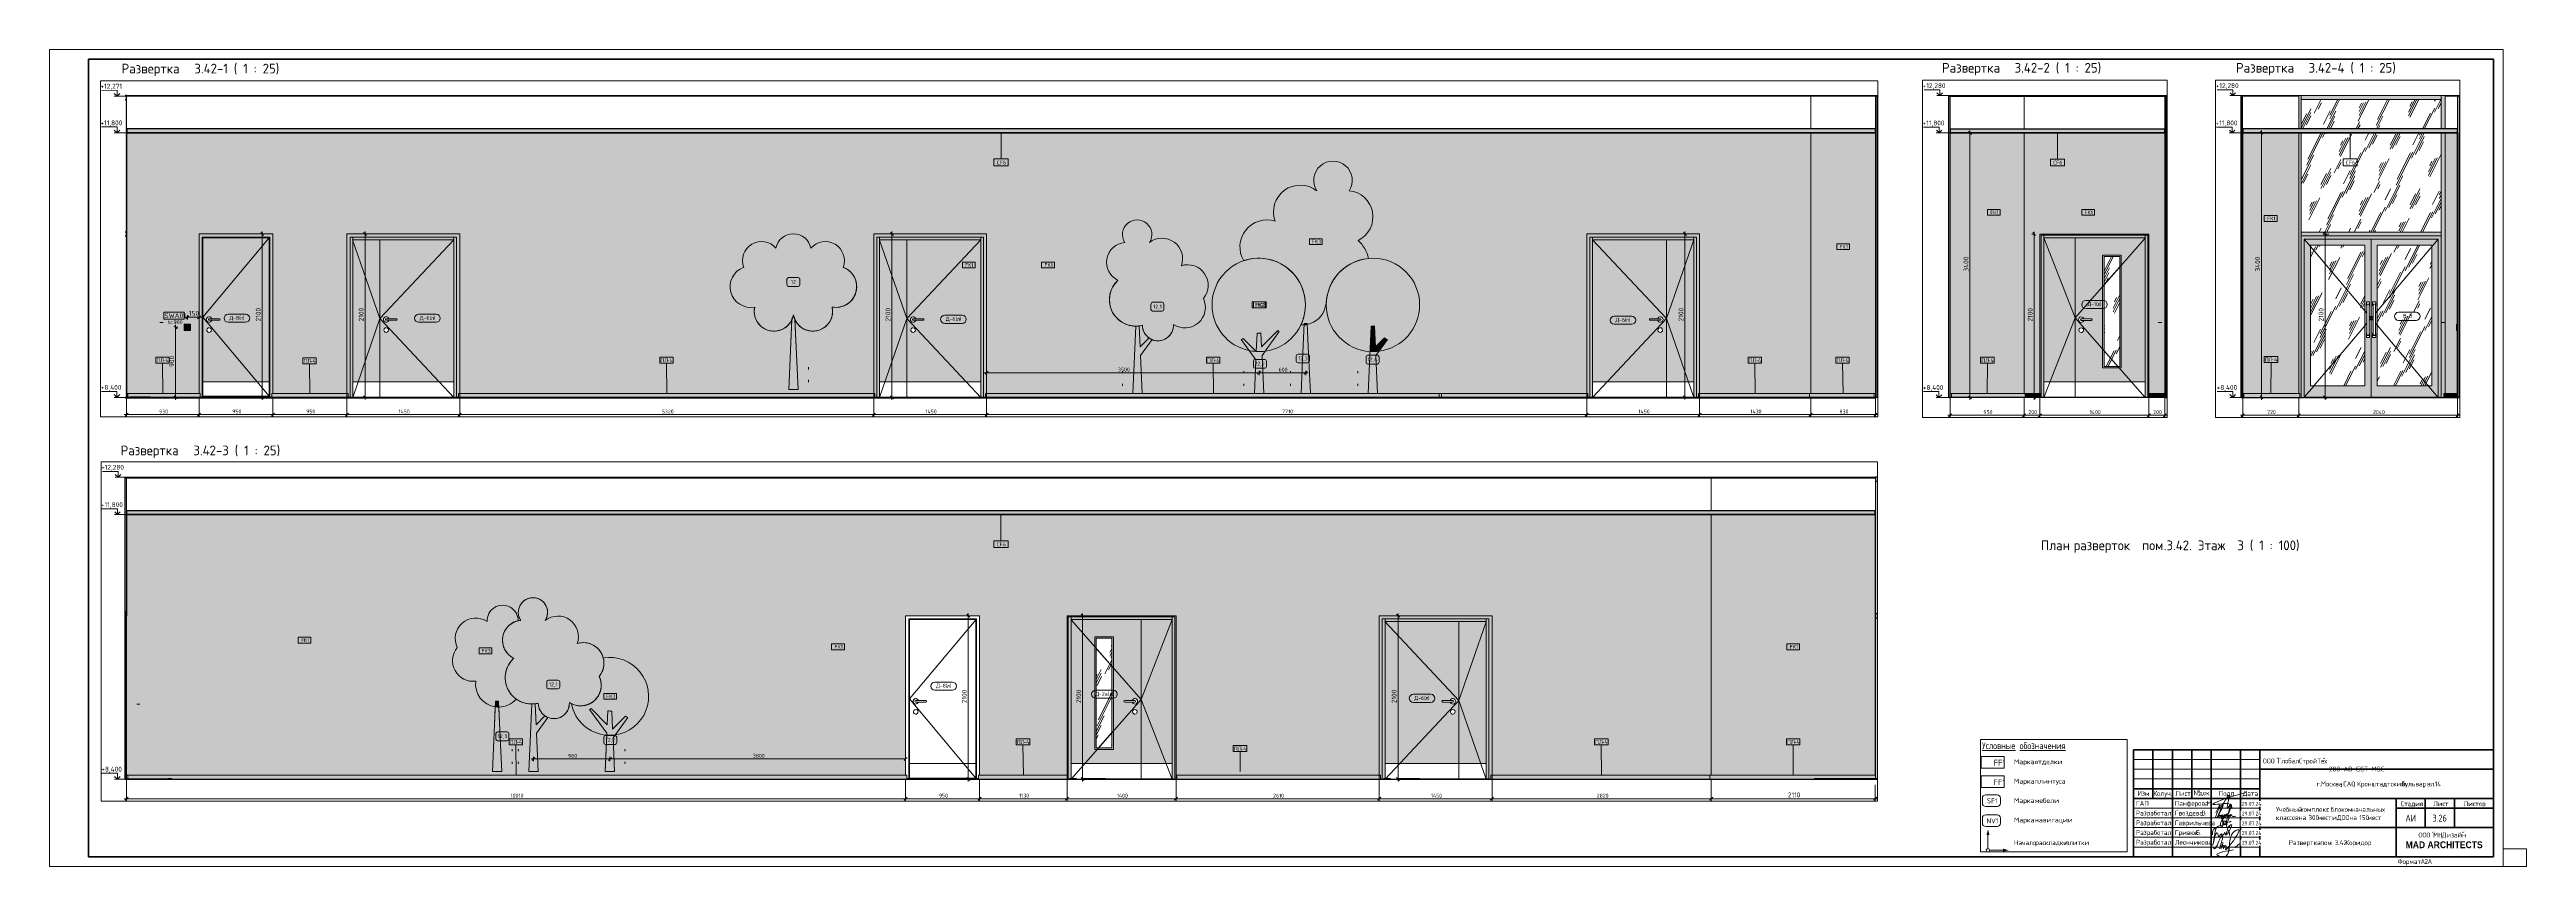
# Paper-space layout 'Layout1' of a CAD drawing. Header units: millimetres. Extents: x -1261 to 12, y 0 to 420.
# The model-space entities are those that its viewports show. They can reach past a viewport. Long polylines and large blocks are cut down to what shows.
import ezdxf

# ---------------------------------------------------------------- set-up
doc = ezdxf.new("R2010")
doc.units = ezdxf.units.MM
for name, pattern in [('200_ШТРИХ__ш1_п0_6_', [40, 25, -15]), ('Скрыто', [7.14375, 4.7625, -2.38125]), ('Штрих', [158.75, 79.375, -79.375])]:
    doc.linetypes.add(name, pattern=pattern)
for name, color, linetype, lineweight in [('A-ANNO-DIMS', 7, 'Continuous', 9), ('A-ANNO-DIMS-25', 7, 'Continuous', 9), ('A-ANNO-NOTE', 7, 'Continuous', 9), ('A-CLNG-IDEN', 7, 'Continuous', 9), ('A-DETL', 7, 'Continuous', 9), ('A-DOOR', 7, 'Continuous', 9), ('A-DOOR-2', 7, 'Штрих', 9), ('A-DOOR-3', 7, '200_ШТРИХ__ш1_п0_6_', 9), ('A-DOOR-FRAM-1', 7, 'Continuous', 9), ('A-DOOR-FRAM-2', 7, 'Continuous', 18), ('A-DOOR-IDEN', 7, 'Continuous', 9), ('A-FLOR', 7, 'Continuous', 9), ('A-GENM', 7, 'Continuous', 9), ('A-GENM-IDEN', 7, 'Continuous', 9), ('A-GLAZ-CURT', 7, 'Continuous', 9), ('A-GLAZ-CWMG', 7, 'Continuous', 9), ('A-GLAZ-CWMG-2', 7, 'Continuous', 30), ('A-WALL-3', 7, 'Continuous', 9), ('A-WALL-IDEN', 7, 'Continuous', 9), ('A-WALL-PATT', 7, 'Continuous', 9), ('E-ELEC-FIXT-IDEN', 7, 'Continuous', 9), ('G-ANNO-DIMS', 7, 'Continuous', 9), ('G-ANNO-DIMS-1', 7, 'Continuous', 20), ('G-ANNO-TEXT', 7, 'Continuous', 9), ('G-ANNO-TTLB', 7, 'Скрыто', 9), ('I-FURN-IDEN', 7, 'Continuous', 9), ('I-WALL', 7, 'Continuous', 9), ('Q-SPCQ', 7, 'Continuous', 9), ('S-COLS', 7, 'Continuous', 9), ('Ограждение', 7, 'Continuous', 9), ('Поручни', 7, 'Continuous', 9), ('Электрические приборы', 7, 'Continuous', 9)]:
    doc.layers.add(name, color=color, linetype=linetype, lineweight=lineweight)
for name, color, linetype, lineweight, true_color in [('A-CLNG-1', 7, 'Continuous', 9, 0x787878), ('A-CLNG-FNSH-1', 7, 'Continuous', 30, 0x3c3c3c), ('A-DETL-GENF-1', 1, 'Continuous', 9, 0xff0000), ('A-DOOR-GLAZ', 7, 'Continuous', 9, 0x8080ff), ('A-FLOR-1', 7, 'Continuous', 9, 0x787878), ('A-FLOR-FNSH-1', 7, 'Continuous', 30, 0x3c3c3c), ('A-WALL-4', 7, 'Continuous', 30, 0x3c3c3c), ('A-WALL-5', 7, 'Continuous', 40, 0x3c3c3c), ('A-WALL-FNSH-2', 7, 'Continuous', 30, 0x3c3c3c), ('G-ANNO-TEXT-1', 7, 'Continuous', 9, 0x3c3c3c), ('G-ANNO-TEXT-2', 7, 'Continuous', 9, 0x008000), ('G-ANNO-TEXT-3', 1, 'Continuous', 9, 0xff0000), ('I-FURN-3', 7, 'Continuous', 9, 0xc0c0c0), ('I-FURN-6', 7, 'Continuous', 9, 0xbec2bc), ('I-FURN-7', 7, 'Continuous', 9, 0xc5c2b6), ('I-FURN-8', 7, 'Continuous', 9, 0xc6c1b9), ('I-FURN-9', 7, 'Continuous', 9, 0xc2c3b7), ('I-WALL-1', 7, 'Continuous', 9, 0x787878), ('Q-SPCQ-1', 1, 'Continuous', 9, 0xff0000)]:
    doc.layers.add(name, color=color, linetype=linetype, lineweight=lineweight, true_color=true_color)
doc.layers.add('G-ANNO-NPLT', color=7, linetype='Continuous', plot=False)
doc.layers.add('I-FURN-4', color=7, linetype='Continuous', lineweight=9, transparency=0.7)
doc.layers.add('I-FURN-5', color=7, linetype='Continuous', lineweight=9, true_color=0xd7c4aa, transparency=0.7)
doc.styles.add('Arial_B', font='', dxfattribs={"width": 0.9, "height": 3.5})
doc.styles.add('GOST Common_1', font='GOST_Common.ttf', dxfattribs={"height": 175})
doc.styles.add('GOST Common_10', font='GOST_Common.ttf', dxfattribs={"width": 0.9, "height": 2})
doc.styles.add('GOST Common_11', font='GOST_Common.ttf', dxfattribs={"height": 5})
doc.styles.add('GOST Common_2', font='GOST_Common.ttf', dxfattribs={"width": 0.9, "height": 210})
doc.styles.add('GOST Common_3', font='GOST_Common.ttf', dxfattribs={"width": 0.9, "height": 245})
doc.styles.add('GOST Common_4', font='GOST_Common.ttf', dxfattribs={"width": 0.9, "height": 175})
doc.styles.add('GOST Common_5', font='GOST_Common.ttf', dxfattribs={"width": 0.9, "height": 50})
doc.styles.add('GOST Common_6', font='GOST_Common.ttf', dxfattribs={"height": 50})
doc.styles.add('GOST Common_7', font='GOST_Common.ttf', dxfattribs={"height": 62.5})
doc.styles.add('GOST Common_8', font='GOST_Common.ttf', dxfattribs={"width": 0.9, "height": 2.5})
doc.styles.add('GOST Common_9', font='GOST_Common.ttf', dxfattribs={"width": 0.9, "height": 3.5})
doc.styles.add('ISOCPEUR_1', font='isocpeur.ttf', dxfattribs={"width": 0.9, "height": 175})
doc.styles.add('ISOCPEUR_2', font='isocpeur.ttf', dxfattribs={"width": 0.9, "height": 62.5})
doc.styles.add('ISOCPEUR_3', font='isocpeur.ttf', dxfattribs={"width": 0.9, "height": 50})
doc.styles.get('Arial_B').set_extended_font_data('Arial', bold=True)
doc.dimstyles.new('ISO-2_0_0_9К_Средний_округл2', dxfattribs={"dimscale": 304.8, "dimtxt": 49.799059, "dimasz": 0.123031, "dimexe": 0.098425, "dimexo": 0, "dimgap": 0, "dimtad": 1, "dimdec": 0, "dimrnd": 10, "dimzin": 0, "dimdsep": 46, "dimtxsty": 'ISOCPEUR_3', "dimblk1": 'OBLIQUE', "dimblk2": 'OBLIQUE', "dimsah": 1, "dimcen": 0.09, "dimdle": 0.098425, "dimazin": 0, "dimtfac": 1, "dimtdec": 4, "dimtix": 1, "dimtmove": 0, "dimatfit": 3, "dimfxl": 1, "dimtvp": 1, "dimtolj": 1, "dimtzin": 0, "dimarcsym": 2})
doc.dimstyles.new('ISO-2_5_0_9К_БОЛЬШОЙ_1', dxfattribs={"dimscale": 304.8, "dimtxt": 62.248823, "dimasz": 0.123031, "dimexe": 0.098425, "dimexo": 0.246063, "dimgap": 0, "dimtad": 1, "dimdec": 0, "dimrnd": 10, "dimzin": 0, "dimdsep": 46, "dimtxsty": 'ISOCPEUR_2', "dimblk1": 'OBLIQUE', "dimblk2": 'OBLIQUE', "dimsah": 1, "dimcen": 0.09, "dimdle": 0.098425, "dimazin": 0, "dimtfac": 1, "dimtdec": 4, "dimtix": 1, "dimtmove": 0, "dimatfit": 3, "dimfxl": 1, "dimtvp": 1, "dimtolj": 1, "dimtzin": 0, "dimarcsym": 2})
pattern_1 = [(0, (32567.065, 0), (30.48, 7.62), [2.515, -20.345, 2.515, -20.345, -121.92]), (0, (32567.065, 0), (30.48, 7.62), [-45.72, 2.515, -43.205, 2.515, -20.345, -53.34]), (0, (32567.065, 0), (30.48, 7.62), [-114.3, 2.515, -12.725, 2.515, -35.585]), (120, (32578.495, 3.81), (-21.8391136, 22.5864543), [2.515, -20.345, 2.515, -20.345, -121.92]), (120, (32578.495, 3.81), (-21.8391136, 22.5864543), [-45.72, 2.515, -43.205, 2.515, -20.345, -53.34]), (120, (32578.495, 3.81), (-21.8391136, 22.5864543), [-114.3, 2.515, -12.725, 2.515, -35.585]), (240, (32582.305, 19.05), (-8.6408864, -30.2064543), [2.515, -20.345, 2.515, -20.345, -121.92]), (240, (32582.305, 19.05), (-8.6408864, -30.2064543), [-45.72, 2.515, -43.205, 2.515, -20.345, -53.34]), (240, (32582.305, 19.05), (-8.6408864, -30.2064543), [-114.3, 2.515, -12.725, 2.515, -35.585])]
pattern_2 = [(0, (155950.785, 0), (30.48, 7.62), [2.515, -20.345, 2.515, -20.345, -121.92]), (0, (155950.785, 0), (30.48, 7.62), [-45.72, 2.515, -43.205, 2.515, -20.345, -53.34]), (0, (155950.785, 0), (30.48, 7.62), [-114.3, 2.515, -12.725, 2.515, -35.585]), (120, (155962.215, 3.81), (-21.8391136, 22.5864543), [2.515, -20.345, 2.515, -20.345, -121.92]), (120, (155962.215, 3.81), (-21.8391136, 22.5864543), [-45.72, 2.515, -43.205, 2.515, -20.345, -53.34]), (120, (155962.215, 3.81), (-21.8391136, 22.5864543), [-114.3, 2.515, -12.725, 2.515, -35.585]), (240, (155966.025, 19.05), (-8.6408864, -30.2064543), [2.515, -20.345, 2.515, -20.345, -121.92]), (240, (155966.025, 19.05), (-8.6408864, -30.2064543), [-45.72, 2.515, -43.205, 2.515, -20.345, -53.34]), (240, (155966.025, 19.05), (-8.6408864, -30.2064543), [-114.3, 2.515, -12.725, 2.515, -35.585])]
pattern_3 = [(0, (184653.834, 0), (30.48, 7.62), [2.515, -20.345, 2.515, -20.345, -121.92]), (0, (184653.834, 0), (30.48, 7.62), [-45.72, 2.515, -43.205, 2.515, -20.345, -53.34]), (0, (184653.834, 0), (30.48, 7.62), [-114.3, 2.515, -12.725, 2.515, -35.585]), (120, (184665.264, 3.81), (-21.8391136, 22.5864543), [2.515, -20.345, 2.515, -20.345, -121.92]), (120, (184665.264, 3.81), (-21.8391136, 22.5864543), [-45.72, 2.515, -43.205, 2.515, -20.345, -53.34]), (120, (184665.264, 3.81), (-21.8391136, 22.5864543), [-114.3, 2.515, -12.725, 2.515, -35.585]), (240, (184669.074, 19.05), (-8.6408864, -30.2064543), [2.515, -20.345, 2.515, -20.345, -121.92]), (240, (184669.074, 19.05), (-8.6408864, -30.2064543), [-45.72, 2.515, -43.205, 2.515, -20.345, -53.34]), (240, (184669.074, 19.05), (-8.6408864, -30.2064543), [-114.3, 2.515, -12.725, 2.515, -35.585])]
pattern_4 = [(63.435, (12366.3, 31.75), (-255.583, 766.747), [317.5, -190.5, 317.5, -190.5, -403.903]), (63.435, (12366.3, 31.75), (-255.583, 766.747), [-1016, 127, -276.903]), (63.435, (12350.45, 47.6), (-255.583, 766.747), [254, -317.5, 190.5, -190.5, -467.403]), (63.435, (12350.45, 47.6), (-255.583, 766.747), [-952.5, 222.25, -245.153]), (63.435, (12350.45, 95.25), (-255.583, 766.747), [190.5, -381, 127, -190.5, -530.903]), (63.435, (12350.45, 95.25), (-255.583, 766.747), [-889, 285.75, -245.153]), (63.435, (12398.1, 47.6), (-255.583, 766.747), [190.5, -381, 158.75, -6404.65]), (63.435, (12445.7, 95.25), (-255.583, 766.747), [95.25, -476.25, 63.5, -6499.9]), (63.435, (12366.3, 174.6), (-255.583, 766.747), [63.5, -476.25, 63.5, -254, -562.653]), (63.435, (12366.3, 174.6), (-255.583, 766.747), [-857.25, 158.75, -403.903]), (63.435, (12652.1, 127), (-255.583, 766.747), [317.5, -476.25, 381, -251.503]), (63.435, (12652.1, 79.4), (-255.583, 766.747), [444.5, -317.5, 476.25, -188.003]), (63.435, (12683.8, 95.25), (-255.583, 766.747), [508, -254, 381, -276.903]), (63.435, (12731.45, 142.9), (-255.583, 766.747), [317.5, -444.5, 254, -403.903]), (63.435, (12683.8, 238.1), (-255.583, 766.747), [158.75, -635, 190.5, -435.653]), (63.435, (12779.1, 190.5), (-255.583, 766.747), [127, -635, 127, -530.903])]

# ---------------------------------------------------------------- blocks, each defined once
blk = doc.blocks.new('Штамп_РД_основной - А2 _ _-27865372-Развертка пом_ 3_42 Коридор')
at = {"layer": 'A-ANNO-NOTE'}
for points, knots in [([(-338, -117.1), (-338.7, -122.4), (-329.9, -103.7), (-335.8, -123.7), (-330.9, -113.6), (-333.3, -120.6), (-331.4, -115.2), (-331.8, -118.8), (-331.2, -118.6), (-331.5, -117.5), (-332.4, -115.1), (-346.7, -118.4), (-336, -113.6), (-324.2, -110.5)], [0, 0, 0, 0, 0.0513615, 0.1091052, 0.1522958, 0.178941, 0.1972205, 0.2080985, 0.2140042, 0.2188047, 0.2389907, 0.2707687, 0.3130687, 0.3130687, 0.3130687, 0.3130687]), ([(-341.4, -132.2), (-341.9, -127.4), (-328.9, -126.7), (-340.1, -127), (-339.9, -131.7), (-341.7, -139.9), (-340.5, -134.7), (-340.2, -132.5), (-338.7, -130.3), (-338.3, -134.3), (-337.4, -132.1), (-336.7, -131.7)], [0, 0, 0, 0, 0.019426, 0.0387349, 0.0549438, 0.0672527, 0.0778646, 0.084698, 0.0906304, 0.096697, 0.1015072, 0.1015072, 0.1015072, 0.1015072]), ([(-339.6, -120.7), (-338, -117.2), (-337.3, -116.5), (-337.3, -117), (-338.8, -120.6), (-340.4, -123.9), (-338.9, -123.4), (-338.4, -122), (-335.9, -117.7), (-335.9, -116.4), (-336.4, -116.4), (-336.9, -117.9), (-338.3, -122.7)], [0, 0, 0, 0, 0.0080365, 0.0160998, 0.028237, 0.0420073, 0.0521324, 0.0641411, 0.0757014, 0.0858292, 0.0908816, 0.1013994, 0.1013994, 0.1013994, 0.1013994]), ([(-338.3, -122.7), (-338.3, -123.2), (-337.4, -123.2), (-337.4, -122.2), (-337.8, -122.2), (-337.9, -122.3), (-337.9, -122.4), (-336.9, -122.1), (-337.3, -122.7)], [0, 0, 0, 0, 0.00358547, 0.00695057, 0.00915819, 0.01015554, 0.01205798, 0.01469377, 0.01469377, 0.01469377, 0.01469377]), ([(-336.5, -122.8), (-336, -125.9), (-336, -128.5), (-337.1, -128.5), (-337.6, -126.5), (-335.8, -123.3), (-334.3, -122.9), (-332, -122.7)], [0, 0, 0, 0, 0.01155157, 0.02127823, 0.03282555, 0.04509601, 0.05773263, 0.05773263, 0.05773263, 0.05773263]), ([(-337, -123.2), (-336.3, -122.4), (-336.9, -121.9), (-337.2, -122.2), (-336.6, -122.4), (-336, -121.8), (-336, -122.1), (-336.3, -122.5), (-335.6, -122.5), (-335.9, -123.2), (-337, -124.2), (-337, -123.4), (-335.6, -122.2), (-335.1, -122.7)], [0, 0, 0, 0, 0.00332582, 0.00612366, 0.00901076, 0.01174206, 0.01415884, 0.01630272, 0.0190767, 0.02344016, 0.02813242, 0.03439448, 0.03937975, 0.03937975, 0.03937975, 0.03937975]), ([(-336.7, -131.7), (-336.7, -132.2), (-335.4, -132.5), (-335, -130), (-334.7, -133.4), (-334.6, -131.3), (-333.5, -130.1), (-334.9, -132.4), (-333.5, -132.3), (-329.9, -124.8), (-334.9, -129.7), (-332.7, -130.1), (-332.7, -131.3), (-332.6, -132.6)], [0, 0, 0, 0, 0.0046234, 0.0123007, 0.0208561, 0.0283952, 0.03509, 0.0409642, 0.0537756, 0.0710384, 0.0891313, 0.0998193, 0.1046376, 0.1046376, 0.1046376, 0.1046376]), ([(-334.9, -121.8), (-335.4, -122.1), (-335.4, -122.4), (-335.1, -122.4), (-334.8, -121.9), (-335.5, -123.7), (-336.3, -124.2), (-335.7, -123.2), (-334.4, -122), (-333.7, -121.5), (-334.3, -121.5), (-334.6, -122.5), (-333.9, -122.5), (-332.1, -119.2), (-332.1, -118), (-332.6, -118.5), (-333.5, -122.1), (-333.5, -122.7)], [0, 0, 0, 0, 0.00162511, 0.00331349, 0.00754981, 0.01278161, 0.01888966, 0.02470924, 0.03042302, 0.03530305, 0.0391434, 0.04257709, 0.05077407, 0.05912564, 0.06755136, 0.07580968, 0.08321457, 0.08321457, 0.08321457, 0.08321457]), ([(-334.9, -125.4), (-335.1, -125.1), (-335.5, -125.1), (-335.7, -125.3), (-335.8, -126), (-335.8, -126.9), (-335.3, -127), (-334.9, -126.6), (-334.7, -125.4), (-334.7, -125.1), (-334.7, -125.1), (-334.7, -125.1), (-334.8, -126.1), (-334.8, -126.9), (-334.6, -126.9), (-333.9, -126.4), (-332.9, -124.4), (-332.9, -123.3), (-333.1, -123), (-333.6, -123), (-334.1, -124.3), (-334.2, -127.5), (-333.9, -128.3), (-333.8, -128.7)], [0, 0, 0, 0, 0.0016332, 0.00392105, 0.00702344, 0.01058969, 0.01394693, 0.01793334, 0.0215051, 0.02411625, 0.02465035, 0.02632052, 0.02939378, 0.03280325, 0.03593957, 0.04142394, 0.04849321, 0.05477683, 0.05812393, 0.06191415, 0.07043912, 0.0795646, 0.08714635, 0.08714635, 0.08714635, 0.08714635]), ([(-333.5, -122.7), (-333.3, -122.9), (-332.6, -122.2), (-333.2, -122.2), (-332.6, -122.2), (-332.1, -121.8), (-332.7, -122.7)], [0, 0, 0, 0, 0.00269646, 0.00576297, 0.00838865, 0.01167349, 0.01167349, 0.01167349, 0.01167349]), ([(-331.9, -121.6), (-331.9, -122), (-331.6, -122), (-331.6, -122.3), (-330.8, -123.1), (-329.4, -122.7)], [0, 0, 0, 0, 0.001554219, 0.00418307, 0.008514983, 0.008514983, 0.008514983, 0.008514983]), ([(-340.8, -139), (-340.1, -140.2), (-338.4, -136.4), (-337.6, -133.9), (-335.2, -130.7), (-337.1, -137.8), (-337.9, -139.5)], [0, 0, 0, 0, 0.00891354, 0.0206837, 0.03596829, 0.05045262, 0.05045262, 0.05045262, 0.05045262]), ([(-334.6, -139.5), (-335.4, -141.8), (-325.6, -128.9), (-329, -129.5), (-332.6, -132.1), (-332.8, -142.8), (-335.1, -143.9), (-340.4, -142.5), (-338.8, -141.4), (-330.6, -139.9)], [0, 0, 0, 0, 0.0206368, 0.0432038, 0.0605873, 0.0770759, 0.0945827, 0.1039292, 0.1187761, 0.1187761, 0.1187761, 0.1187761])]:
    blk.add_open_spline(points, degree=3, knots=knots, dxfattribs=at)
for points, degree in [([(-333.5, -122.7), (-333, -122.7)], 1), ([(-332.9, -125.7), (-332, -125.5), (-331.8, -125.3)], 2), ([(-332.8, -122.8), (-332.6, -123.1), (-331.9, -122.3), (-331.9, -121.6)], 3), ([(-335.9, -136.1), (-337.1, -139.5)], 1), ([(-336.7, -138.4), (-335.6, -137.2), (-335.2, -137.3), (-335.7, -139.5)], 3), ([(-335.7, -139.5), (-335.4, -137.3), (-333.8, -136.9), (-334.6, -139.5)], 3), ([(-333.2, -127.9), (-332.5, -127.9)], 1), ([(-333.2, -139.5), (-332.5, -139.5)], 1), ([(-329.9, -138.9), (-327, -136.5)], 1)]:
    blk.add_open_spline(points, degree=degree, dxfattribs=at)
at = {"layer": 'G-ANNO-TTLB', "linetype": 'Continuous'}
for p, q in [((-1453, 271.5), (-1453, -148.5)), ((-1453, 271.5), (-192, 271.5)), ((-192, 271.5), (-192, -148.5)), ((-317, -93.5), (-382, -93.5)), ((-317, -98.5), (-382, -98.5)), ((-317, -103.5), (-382, -103.5)), ((-317, -118.5), (-382, -118.5)), ((-317, -123.5), (-382, -123.5)), ((-317, -128.5), (-382, -128.5)), ((-317, -133.5), (-382, -133.5)), ((-317, -138.5), (-382, -138.5)), ((-192, -148.5), (-1453, -148.5))]:
    blk.add_line(p, q, dxfattribs=at)
at = {"layer": 'G-ANNO-TTLB', "linetype": 'Continuous', "lineweight": 40}
for p, q in [((-1433, 266.5), (-1433, -143.5)), ((-197, 266.5), (-1433, 266.5)), ((-197, -143.5), (-197, 266.5)), ((-382, -88.5), (-382, -143.5)), ((-197, -88.5), (-382, -88.5)), ((-372, -88.5), (-372, -113.5)), ((-362, -88.5), (-362, -143.5)), ((-352, -88.5), (-352, -113.5)), ((-342, -88.5), (-342, -143.5)), ((-327, -88.5), (-327, -143.5)), ((-317, -88.5), (-317, -143.5)), ((-197, -98.5), (-317, -98.5)), ((-317, -108.5), (-382, -108.5)), ((-197, -113.5), (-382, -113.5)), ((-247, -113.5), (-247, -143.5)), ((-232, -113.5), (-232, -128.5)), ((-217, -113.5), (-217, -128.5)), ((-197, -118.5), (-247, -118.5)), ((-197, -128.5), (-317, -128.5)), ((-1433, -143.5), (-197, -143.5))]:
    blk.add_line(p, q, dxfattribs=at)
at = {"layer": 'G-ANNO-TTLB', "linetype": 'Continuous', "attachment_point": 1}
for s, insert, char_height, width, style in [('Изм', (-379.9, -109.7), 2.5, 6.133, 'GOST Common_8'), ('\\fGOST Common|b0|i0|c204|p34|;\\W.9;.', (-374.8, -109.7), 2.5, 0.794, 'GOST Common_8'), ('Кол', (-371.8, -109.7), 2.5, 6.061, 'GOST Common_8'), ('\\fGOST Common|b0|i0|c204|p34|;\\W.9;.', (-366.8, -109.7), 2.5, 0.794, 'GOST Common_8'), ('уч', (-366.1, -109.7), 2.5, 3.896, 'GOST Common_8'), ('\\fGOST Common|b0|i0|c204|p34|;\\W.9;.', (-362.9, -109.7), 2.5, 0.794, 'GOST Common_8'), ('Лист', (-360.4, -109.7), 2.5, 8.297, 'GOST Common_8'), ('\\fGOST Common|b0|i0|c204|p34|;\\W.9;№', (-351.1, -109.4), 2.5, 3.319, 'GOST Common_8'), ('док', (-348.4, -109.4), 2.5, 5.844, 'GOST Common_8'), ('\\fGOST Common|b0|i0|c204|p34|;\\W.9;.', (-343.6, -109.4), 2.5, 0.794, 'GOST Common_8'), ('Подп', (-338.1, -109.7), 2.5, 8.009, 'GOST Common_8'), ('\\fGOST Common|b0|i0|c204|p34|;\\W.9;.', (-331.5, -109.7), 2.5, 0.794, 'GOST Common_8'), ('Дата', (-325.8, -109.7), 2.5, 9.235, 'GOST Common_8'), ('ГАП', (-380.7, -114.8), 2.5, 6.566, 'GOST Common_8'), ('Разработал', (-380.7, -119.8), 2.5, 20.708, 'GOST Common_8'), ('Разработал', (-380.7, -124.8), 2.5, 20.708, 'GOST Common_8'), ('Панферова', (-360.7, -114.8), 2.5, 18.687, 'GOST Common_8'), ('Гвоздева', (-360.7, -119.8), 2.5, 15.657, 'GOST Common_8'), ('Гаврильчева', (-360.7, -124.8), 2.5, 21.862, 'GOST Common_8'), ('\\fGOST Common|b0|i0|c204|p34|;\\W.9; ', (-347.8, -119.8), 2.5, 0.938, 'GOST Common_8'), ('\\fGOST Common|b0|i0|c204|p34|;\\W.9;В', (-347, -119.8), 2.5, 2.237, 'GOST Common_8'), ('\\fGOST Common|b0|i0|c204|p34|;\\W.9; ', (-345.3, -114.8), 2.5, 0.938, 'GOST Common_8'), ('\\fGOST Common|b0|i0|c204|p34|;\\W.9;.', (-345.1, -119.8), 2.5, 0.794, 'GOST Common_8'), ('\\fGOST Common|b0|i0|c204|p34|;\\W.9;М', (-344.5, -114.8), 2.5, 2.453, 'GOST Common_8'), ('\\fGOST Common|b0|i0|c204|p34|;\\W.9; ', (-342.6, -124.8), 2.5, 0.722, 'GOST Common_8'), ('Стадия', (-244.6, -115), 2.5, 12.41, 'GOST Common_8'), ('Лист', (-227.9, -115), 2.5, 8.297, 'GOST Common_8'), ('Листов', (-212.3, -115), 2.5, 12.194, 'GOST Common_8'), ('Разработал', (-380.7, -129.8), 2.5, 20.708, 'GOST Common_8'), ('Разработал', (-380.7, -134.8), 2.5, 20.708, 'GOST Common_8'), ('Леончикова', (-360.7, -134.8), 2.5, 19.986, 'GOST Common_8'), ('Гривюк', (-360.7, -129.8), 2.5, 12.122, 'GOST Common_8'), ('\\fGOST Common|b0|i0|c204|p34|;\\W.9; ', (-350.7, -129.8), 2.5, 0.938, 'GOST Common_8'), ('\\fGOST Common|b0|i0|c204|p34|;\\W.9;Б', (-349.9, -129.8), 2.5, 2.165, 'GOST Common_8'), ('\\fGOST Common|b0|i0|c204|p34|;\\W.9;.', (-348.1, -129.8), 2.5, 0.794, 'GOST Common_8'), ('MAD ARCHITECTS', (-242.1, -135.6), 3.5, 48.558, 'Arial_B'), ('ООО', (-235.5, -131.1), 2.5, 6.494, 'GOST Common_8'), (' "', (-230.2, -131.1), 2.5, 2.597, 'GOST Common_8'), ('МН', (-228, -131.1), 2.5, 4.618, 'GOST Common_8'), ('\\fGOST Common|b0|i0|c204|p34|;\\W.9; ', (-224.2, -131.1), 2.5, 0.938, 'GOST Common_8'), ('Дизайн', (-223.5, -131.1), 2.5, 12.266, 'GOST Common_8'), ('\\fGOST Common|b0|i0|c204|p34|;\\W.9;"', (-213.3, -131.1), 2.5, 1.659, 'GOST Common_8'), ('Формат', (-246.2, -144.7), 2.5, 13.42, 'GOST Common_8'), ('\\fGOST Common|b0|i0|c204|p34|;\\W.9; ', (-235.2, -144.7), 2.5, 0.938, 'GOST Common_8'), ('\\fGOST Common|b0|i0|c204|p34|;\\W.9;А', (-234.4, -144.7), 2.5, 2.453, 'GOST Common_8'), ('\\fGOST Common|b0|i0|c204|p34|;\\W.9;2', (-232.4, -144.7), 2.5, 1.948, 'GOST Common_8'), ('\\fGOST Common|b0|i0|c204|p34|;\\W.9;А', (-230.8, -144.7), 2.5, 2.453, 'GOST Common_8')]:
    blk.add_mtext(s, dxfattribs=dict(at, insert=insert, char_height=char_height, width=width, style=style))
blk = doc.blocks.new('Штамп_Без подписи_спец_ - Без подписи-27038161-Развертка пом_ 3_42 Коридор')
at = {"layer": 'A-ANNO-NOTE'}
for p, q in [((0, 5), (35, 5)), ((0, 0), (0, 5)), ((35, 0), (0, 0)), ((20, 5), (20, 0)), ((35, 5), (35, 0))]:
    blk.add_line(p, q, dxfattribs=at)
blk = doc.blocks.new('110_Дверь_СКБ_1Ст_Внутренняя1 - Д-8_п_ 950x2100h_охрана 2-32352576-Развертка 3_42-1')
at = {"layer": 'A-DOOR'}
h = blk.add_hatch(color=256, dxfattribs=at)
h.paths.add_polyline_path([(99700, 8600), (100550, 8600), (100550, 10450), (99700, 10450), (99700, 8637.7)])
h.paths.add_polyline_path([(99777.9, 9235.1), (99770.5, 9236.5), (99763.8, 9239.8), (99757.8, 9244.8), (99753.7, 9250.6), (99750.9, 9257.6), (99750, 9265), (99751, 9272.5), (99753.7, 9279.5), (99758.2, 9285.6), (99764.1, 9290.4), (99770.9, 9293.6), (99778.4, 9295), (99785.9, 9294.4), (99793.1, 9292), (99799.4, 9287.9), (99804.5, 9282.3), (99808, 9275.6), (99809.8, 9268.3), (99809.7, 9260.7), (99807.7, 9253.5), (99804, 9247), (99798.8, 9241.6), (99792.5, 9237.7), (99785.3, 9235.5)])
h.paths.add_polyline_path([(99779.5, 9365), (99770.5, 9366.3), (99762.2, 9369.9), (99754.7, 9376), (99749.6, 9382.7), (99746.2, 9391), (99745, 9400), (99746.2, 9409), (99749.6, 9417.3), (99755.1, 9424.6), (99762.2, 9430.1), (99770.5, 9433.7), (99780, 9434.9), (99788.5, 9434), (99796.9, 9430.7), (99804.2, 9425.3), (99809.9, 9418.3), (99813.5, 9410), (99910, 9410), (99912.6, 9409.7), (99915, 9408.7), (99917.1, 9407.1), (99918.7, 9405), (99919.7, 9402.6), (99920, 9400), (99919.7, 9397.4), (99918.7, 9395), (99917.1, 9392.9), (99915, 9391.3), (99912.6, 9390.3), (99910, 9390), (99813.5, 9390), (99809.9, 9381.7), (99804.2, 9374.7), (99796.9, 9369.3), (99788.5, 9366), (99780, 9365.1)])
at = {"layer": 'A-DOOR-FRAM-1'}
for points in [[(99690, 8400), (99690, 10460), (100560, 10460), (100560, 8400), (100585, 8400), (100585, 8450), (100600, 8450), (100600, 10500), (99650, 10500), (99650, 8450), (99665, 8450), (99665, 8400)], [(99700, 8400), (99700, 10460), (99690, 10460), (99690, 8400)], [(100106.4, 10450), (100550, 10450), (100550, 10460), (99700, 10460), (99700, 10450)], [(100560, 8400), (100560, 10460), (100550, 10460), (100550, 8400)], [(100540.9, 8400), (100550, 8400), (100550, 8414), (99700, 8414), (99700, 8400), (100166.2, 8400)]]:
    blk.add_hatch(color=256, dxfattribs=at).paths.add_polyline_path(points)
at = {"layer": 'A-DOOR'}
for p, q in [((100550, 10448.3), (99700, 9432)), ((99700, 9432), (100550, 8414)), ((99910, 9410), (99780, 9410)), ((99780, 9410), (99813.5, 9410)), ((99780, 9390), (99910, 9390)), ((99813.5, 9390), (99780, 9390)), ((100550, 8600), (99700, 8600))]:
    blk.add_line(p, q, dxfattribs=at)
for centre, radius, start, end in [((99780, 9400), 35, 16.6015, 180), ((99780, 9400), 10, 90, 270), ((99780, 9400), 10, 90, 270), ((99910, 9400), 10, 270, 90), ((99780, 9400), 35, 180, 343.3985), ((99780, 9265), 30, 351.8301, 180), ((99780, 9265), 30, 180, 351.8301)]:
    blk.add_arc(centre, radius, start, end, dxfattribs=at)
at = {"layer": 'A-DOOR-FRAM-1'}
for p, q in [((99690, 8400), (99690, 10460)), ((99690, 10460), (100560, 10460)), ((99700, 10450), (99700, 10460)), ((99700, 10460), (99700, 8400)), ((100550, 10460), (100550, 10450)), ((100550, 8400), (100550, 10460)), ((100560, 10460), (100560, 8400)), ((99700, 10450), (100550, 10450)), ((100560, 8414), (99690, 8414))]:
    blk.add_line(p, q, dxfattribs=at)
blk = doc.blocks.new('110_Дверь_СКБ_2Ст - Д-6_л__ ДОО_Дв_1450x2100h_Дверь из раздевальной в коридор-32357677-Развертка 3_42-1')
at = {"layer": 'A-DOOR'}
blk.add_hatch(color=256, dxfattribs=at).paths.add_polyline_path([(101625, 8600), (101975, 8600), (101975, 10425), (101625, 10425), (101625, 8880.6)])
h = blk.add_hatch(color=256, dxfattribs=at)
h.paths.add_polyline_path([(101975, 8600), (102925, 8600), (102925, 10425), (101975, 10425), (101975, 8637.7)])
h.paths.add_polyline_path([(102052.9, 9235.1), (102045.5, 9236.5), (102038.8, 9239.8), (102033, 9244.6), (102028.7, 9250.6), (102025.9, 9257.6), (102025, 9265), (102026, 9272.5), (102028.7, 9279.5), (102033.2, 9285.6), (102039.1, 9290.4), (102045.9, 9293.6), (102053.4, 9295), (102060.9, 9294.4), (102068.1, 9292), (102074.4, 9287.9), (102079.5, 9282.3), (102083, 9275.6), (102084.8, 9268.3), (102084.7, 9260.7), (102082.7, 9253.5), (102079, 9247), (102073.8, 9241.6), (102067.5, 9237.7), (102060.3, 9235.5)])
h.paths.add_polyline_path([(102054.5, 9365), (102045.5, 9366.3), (102037.2, 9369.9), (102030.1, 9375.4), (102024.6, 9382.7), (102021.2, 9391), (102020, 9400), (102021.2, 9409), (102024.6, 9417.3), (102030.1, 9424.6), (102037.2, 9430.1), (102045.5, 9433.7), (102055, 9434.9), (102063.5, 9434), (102071.9, 9430.7), (102079.2, 9425.3), (102084.9, 9418.2), (102088.5, 9410), (102185, 9410), (102187.6, 9409.7), (102190, 9408.7), (102192.1, 9407.1), (102193.7, 9405), (102194.7, 9402.6), (102195, 9400), (102194.7, 9397.4), (102193.7, 9395), (102192.1, 9392.9), (102190, 9391.3), (102187.6, 9390.3), (102185, 9390), (102088.5, 9390), (102084.9, 9381.7), (102079.2, 9374.7), (102071.9, 9369.3), (102063.5, 9366), (102055, 9365.1)])
at = {"layer": 'A-DOOR-FRAM-1'}
for points in [[(101590, 8400), (101590, 10460), (102960, 10460), (102960, 8400), (102985, 8400), (102985, 8450), (103000, 8450), (103000, 10500), (101550, 10500), (101550, 8450), (101565, 8450), (101565, 8400)], [(101604.2, 8400), (101604.2, 8402), (101625, 8402), (101625, 10460), (101590, 10460), (101590, 8400)], [(101713.2, 10425), (102925, 10425), (102925, 10460), (101625, 10460), (101625, 10425)], [(102945.4, 8400), (102960, 8400), (102960, 10460), (102925, 10460), (102925, 8402), (102945.4, 8402)]]:
    blk.add_hatch(color=256, dxfattribs=at).paths.add_polyline_path(points)
at = {"layer": 'A-DOOR'}
for p, q in [((101975, 10425), (101625, 10425)), ((101625, 8600), (101625, 10425)), ((102925, 10425), (101975, 10425)), ((101975, 8600), (101975, 10425)), ((101975, 10425), (101975, 8600)), ((102925, 10425), (102925, 8600)), ((102185, 9410), (102055, 9410)), ((102055, 9410), (102088.5, 9410)), ((102055, 9390), (102185, 9390)), ((102088.5, 9390), (102055, 9390)), ((101975, 8600), (101625, 8600)), ((101625, 8600), (101625, 8402)), ((101975, 8600), (102925, 8600)), ((101975, 8600), (101975, 8402)), ((101975, 8402), (101975, 8600)), ((102925, 8600), (102925, 8402))]:
    blk.add_line(p, q, dxfattribs=at)
for centre, radius, start, end in [((102055, 9400), 35, 16.6015, 180), ((102055, 9400), 10, 90, 270), ((102055, 9400), 10, 90, 270), ((102185, 9400), 10, 270, 90), ((102055, 9400), 35, 180, 343.3985), ((102055, 9265), 30, 351.8301, 180), ((102055, 9265), 30, 180, 351.8301)]:
    blk.add_arc(centre, radius, start, end, dxfattribs=at)
at = {"layer": 'A-DOOR-2'}
for p, q in [((103000, 10500), (101550, 10500)), ((101550, 8400), (101550, 10500)), ((103000, 10500), (101550, 10500)), ((101550, 8400), (101550, 10500)), ((103000, 8400), (103000, 10500)), ((103000, 8400), (103000, 10500))]:
    blk.add_line(p, q, dxfattribs=at)
at = {"layer": 'A-DOOR-FRAM-1'}
for p, q in [((101590, 8400), (101590, 10460)), ((101590, 10460), (102960, 10460)), ((101625, 10425), (101625, 10460)), ((101625, 10460), (101625, 8600)), ((102925, 10460), (102925, 10425)), ((102925, 10460), (102925, 8600)), ((102960, 10460), (102960, 8400)), ((102925, 10425), (101625, 10425))]:
    blk.add_line(p, q, dxfattribs=at)
blk = doc.blocks.new('Плинтус - Плинтус светлый _сад_-33412388-Развертка 3_42-1')
at = {"layer": 'A-GENM'}
for p, q in [((98721, 8450), (98736, 8450)), ((98736, 8450), (98736, 8402))]:
    blk.add_line(p, q, dxfattribs=at)
blk = doc.blocks.new('Плинтус - Плинтус светлый _сад_-33412389-Развертка 3_42-1')
at = {"layer": 'A-GENM'}
blk.add_hatch(color=256, dxfattribs=at).paths.add_polyline_path([(99578.8, 8400), (99665, 8400), (99665, 8450), (98736, 8450), (98736, 8402), (99504.9, 8402), (99504.9, 8400)])
for p in [(98736, 8450), (99665, 8400)]:
    blk.add_line(p, (99665, 8450), dxfattribs=at)
blk = doc.blocks.new('Плинтус - Плинтус светлый _сад_-33412390-Развертка 3_42-1')
at = {"layer": 'A-GENM'}
blk.add_hatch(color=256, dxfattribs=at).paths.add_polyline_path([(108328.2, 8400), (108335, 8400), (108335, 8450), (102985, 8450), (102985, 8400), (108320, 8400)])
for p, q in [((102985, 8450), (108335, 8450)), ((102985, 8450), (102985, 8400)), ((108335, 8400), (108335, 8450))]:
    blk.add_line(p, q, dxfattribs=at)
blk = doc.blocks.new('Плинтус - Плинтус светлый _сад_-33412391-Развертка 3_42-1')
at = {"layer": 'A-GENM'}
blk.add_hatch(color=256, dxfattribs=at).paths.add_polyline_path([(113330, 8400), (115615, 8400), (115615, 8450), (109755, 8450), (109755, 8400), (113274.7, 8400)])
for p, q in [((109755, 8450), (111650, 8450)), ((109755, 8450), (109755, 8400)), ((111650, 8450), (111770, 8450)), ((111770, 8450), (113210, 8450)), ((113210, 8450), (113330, 8450)), ((113330, 8450), (113810, 8450)), ((113810, 8450), (113930, 8450)), ((113930, 8450), (114673.6, 8450)), ((114673.6, 8450), (114793.6, 8450)), ((114793.6, 8450), (115615, 8450)), ((115615, 8400), (115615, 8450))]:
    blk.add_line(p, q, dxfattribs=at)
blk = doc.blocks.new('Плинтус - Плинтус светлый _сад_-33412392-Развертка 3_42-1')
at = {"layer": 'A-GENM'}
blk.add_hatch(color=256, dxfattribs=at).paths.add_polyline_path([(117429.3, 8400), (117495.4, 8400.1), (117495.4, 8450), (115615, 8450), (115615, 8400), (117385.3, 8400)])
for p, q in [((115585, 8450), (117495.4, 8450)), ((115585, 8450), (115585, 8400)), ((117495.4, 8400), (117495.4, 8450))]:
    blk.add_line(p, q, dxfattribs=at)
blk = doc.blocks.new('Плинтус - Плинтус светлый _сад_-33412393-Развертка 3_42-1')
at = {"layer": 'A-GENM'}
blk.add_hatch(color=256, dxfattribs=at).paths.add_polyline_path([(119803.5, 8400), (120344, 8400), (120344, 8450), (118915.4, 8450), (118915.4, 8400), (119100, 8400)])
for q in [(120344, 8450), (118915.4, 8400)]:
    blk.add_line((118915.4, 8450), q, dxfattribs=at)
blk = doc.blocks.new('Плинтус - Плинтус светлый _сад_-33412394-Развертка 3_42-1')
at = {"layer": 'A-GENM'}
blk.add_line((120344, 8400), (120344, 8450), dxfattribs=at)
blk = doc.blocks.new('Плинтус - Плинтус светлый _сад_-33412395-Развертка 3_42-1')
at = {"layer": 'A-GENM'}
blk.add_hatch(color=256, dxfattribs=at).paths.add_polyline_path([(120858.7, 8400), (121174, 8400), (121174, 8450), (120344, 8450), (120344, 8400), (120507, 8400)])
for q in [(121174, 8450), (120344, 8400)]:
    blk.add_line((120344, 8450), q, dxfattribs=at)
blk = doc.blocks.new('Плинтус - Плинтус светлый _сад_-33412396-Развертка 3_42-1')
at = {"layer": 'A-GENM'}
for p, q in [((121189, 8450), (121174, 8450)), ((121174, 8450), (121174, 8400)), ((121189, 8400), (121189, 8450)), ((121174, 8400), (121189, 8400))]:
    blk.add_line(p, q, dxfattribs=at)
blk = doc.blocks.new('Плинтус - Плинтус светлый _сад_-33412427-Развертка 3_42-1')
at = {"layer": 'A-GENM'}
blk.add_hatch(color=256, dxfattribs=at).paths.add_polyline_path([(100809.9, 8400), (101565, 8400.2), (101565, 8450), (100585, 8450), (100585, 8400), (100600, 8400)])
for p, q in [((100585, 8450), (101565, 8450)), ((100585, 8450), (100585, 8400)), ((101565, 8400), (101565, 8450))]:
    blk.add_line(p, q, dxfattribs=at)
blk = doc.blocks.new('Switch1 - Svitch х1-27745830-Развертка 3_42-1')
at = {"layer": 'Электрические приборы'}
h = blk.add_hatch(color=256, dxfattribs=at)
h.paths.add_polyline_path([(99459, 9259), (99541, 9259), (99541, 9341), (99459, 9341), (99459, 9262)])
h.paths.add_polyline_path([(99540, 9260), (99460, 9260), (99460, 9340), (99540, 9340), (99540, 9262)])
h = blk.add_hatch(color=256, dxfattribs=at)
h.paths.add_polyline_path([(99527, 9262), (99538, 9262), (99538, 9338), (99462, 9338), (99462, 9262), (99473, 9262)])
h.paths.add_polyline_path([(99528, 9272), (99472, 9272), (99472, 9328), (99528, 9328), (99528, 9273)])
h.paths.add_polyline_path([(99527, 9273), (99527, 9327), (99473, 9327), (99473, 9273)])
for p, q in [((99459, 9341), (99459, 9259)), ((99541, 9341), (99459, 9341)), ((99460, 9340), (99540, 9340)), ((99460, 9260), (99460, 9340)), ((99462, 9338), (99462, 9262)), ((99538, 9338), (99462, 9338)), ((99538, 9262), (99538, 9338)), ((99540, 9340), (99540, 9260)), ((99541, 9259), (99541, 9341)), ((99472, 9328), (99528, 9328)), ((99472, 9272), (99472, 9328)), ((99473, 9327), (99473, 9273)), ((99527, 9327), (99473, 9327)), ((99527, 9273), (99527, 9327)), ((99528, 9328), (99528, 9272)), ((99528, 9272), (99472, 9272)), ((99473, 9273), (99527, 9273)), ((99459, 9259), (99541, 9259)), ((99540, 9260), (99460, 9260)), ((99462, 9262), (99538, 9262))]:
    blk.add_line(p, q, dxfattribs=at)
blk = doc.blocks.new('Дистанционный пожарный извещатель - Монтируемые на перекрытии-30348713-Развертка 3_42-1')
at = {"layer": 'Q-SPCQ'}
for p, q in [((99154.2, 9361.6), (99148.4, 9361.6)), ((99154.2, 9361.6), (99184.2, 9361.6)), ((99171.1, 9361.6), (99154.2, 9361.6)), ((99184.2, 9361.6), (99171.1, 9361.6)), ((99184.2, 9361.6), (99189.2, 9361.6))]:
    blk.add_line(p, q, dxfattribs=at)
blk = doc.blocks.new('Дерево_ декор - Дерево_ декор-30717852-Развертка 3_42-1')
at = {"layer": 'I-FURN-4'}
blk.add_hatch(color=256, dxfattribs=at).paths.add_polyline_path([(107040.9, 9250.9), (107067.8, 9252.7), (107094.4, 9257.4), (107120.3, 9264.9), (107145.3, 9275.1), (107169.1, 9287.9), (107191.4, 9303.1), (107211.9, 9320.6), (107230.5, 9340.2), (107246.8, 9361.7), (107260.8, 9384.8), (107267.6, 9399.2), (107268, 9407.7), (107280.2, 9434.9), (107287.1, 9461), (107294.4, 9433.6), (107306.3, 9407.7), (107306.7, 9399.2), (107313.4, 9384.8), (107327.4, 9361.7), (107343.8, 9340.2), (107362.4, 9320.6), (107382.9, 9303.1), (107405.2, 9287.9), (107428.9, 9275.1), (107453.9, 9264.9), (107479.8, 9257.4), (107506.4, 9252.7), (107533.3, 9250.9), (107560.3, 9251.9), (107587, 9255.8), (107613.2, 9262.5), (107638.4, 9272), (107662.6, 9284), (107685.3, 9298.6), (107706.3, 9315.5), (107725.5, 9334.5), (107742.5, 9355.5), (107757.1, 9378.2), (107769.3, 9402.2), (107778.9, 9427.5), (107785.7, 9453.6), (107789.7, 9480.3), (107790.9, 9507.2), (107789.2, 9534.2), (107784.6, 9560.8), (107812.6, 9556.9), (107840.9, 9556), (107869.1, 9558.2), (107896.9, 9563.3), (107926.1, 9572.2), (107952.1, 9583.4), (107976.8, 9597.2), (107999.8, 9613.5), (108021, 9632.3), (108040.1, 9653.1), (108056.9, 9675.9), (108071.1, 9700.4), (108082.7, 9726.3), (108090.8, 9750.6), (108096.9, 9778.2), (108100, 9806.3), (108100.2, 9834.5), (108097.3, 9862.7), (108091.4, 9890.3), (108082.7, 9917.2), (108071.1, 9943), (108056.9, 9967.4), (108040.1, 9990.2), (108021, 10011), (107999.8, 10029.7), (107976.8, 10046.1), (107952.1, 10059.9), (107926.1, 10071), (107934, 10096), (107939.1, 10121.7), (107941.4, 10147.8), (107941, 10174), (107937.8, 10200.1), (107931.8, 10225.6), (107923.1, 10250.3), (107911.9, 10274), (107898.1, 10296.3), (107882.1, 10317.1), (107862, 10337.7), (107843.9, 10352.9), (107822.2, 10367.6), (107799, 10379.8), (107774.7, 10389.5), (107749.4, 10396.6), (107723.6, 10400.9), (107697.4, 10402.5), (107671.2, 10401.3), (107645.3, 10397.2), (107620, 10390.5), (107595.5, 10381.1), (107572.2, 10369.1), (107550.3, 10354.7), (107529.7, 10337.7), (107511.7, 10319.3), (107505, 10344.6), (107495.5, 10369), (107483.3, 10392.1), (107468.5, 10413.7), (107451.4, 10433.4), (107432.1, 10451.1), (107411, 10466.5), (107388.2, 10479.3), (107364.1, 10489.5), (107339, 10496.9), (107313.2, 10501.3), (107287.1, 10502.8), (107261, 10501.3), (107235.3, 10496.9), (107210.2, 10489.5), (107186.1, 10479.3), (107163.3, 10466.5), (107141.1, 10450.1), (107122.9, 10433.4), (107105.7, 10413.7), (107091, 10392.1), (107078.8, 10369), (107069.3, 10344.6), (107062.6, 10319.3), (107044.2, 10338), (107024, 10354.7), (107002.1, 10369.1), (106978.7, 10381.1), (106954.3, 10390.5), (106928.9, 10397.2), (106903, 10401.3), (106876.9, 10402.5), (106850.7, 10400.9), (106824.8, 10396.6), (106799.6, 10389.5), (106775.2, 10379.8), (106752.1, 10367.6), (106730.3, 10352.9), (106710.3, 10336), (106692.1, 10317.1), (106676.1, 10296.3), (106662.4, 10274), (106651.1, 10250.3), (106642.5, 10225.6), (106636.5, 10200.1), (106633.3, 10174), (106632.8, 10147.8), (106635.2, 10121.7), (106640.7, 10094.8), (106648.1, 10071), (106622.1, 10059.9), (106597.5, 10046.1), (106574.4, 10029.7), (106553.2, 10011), (106534.2, 9990.2), (106517.4, 9967.4), (106503.2, 9943), (106491.6, 9917.2), (106482.8, 9890.3), (106477, 9862.7), (106474.1, 9834.5), (106474.2, 9806.3), (106477.3, 9778.2), (106483.4, 9750.6), (106492.4, 9723.8), (106504.2, 9698.1), (106518.7, 9673.8), (106535.6, 9651.2), (106554.9, 9630.5), (106576.2, 9612), (106599.4, 9595.8), (106624.2, 9582.2), (106650.3, 9571.3), (106677.4, 9563.3), (106705.2, 9558.2), (106733.4, 9556), (106761.6, 9556.9), (106789.6, 9560.8), (106785.1, 9534.2), (106783.4, 9507.2), (106784.5, 9480.3), (106788.5, 9453.6), (106795.4, 9427.5), (106804.9, 9402.2), (106817.1, 9378.2), (106831.8, 9355.5), (106848.8, 9334.5), (106867.9, 9315.5), (106889, 9298.6), (106911.7, 9284), (106935.8, 9272), (106961.1, 9262.5), (106987.2, 9255.8), (107013.9, 9251.9)])
h = blk.add_hatch(color=256, dxfattribs=at)
h.paths.add_polyline_path([(107267.6, 9399.2), (107272.3, 9409.2), (107281.1, 9434.7), (107287.1, 9461), (107279.9, 9433.6), (107268, 9407.7)])
h.paths.add_polyline_path([(107306.7, 9399.2), (107306.3, 9407.7), (107306.3, 9400)])
h.paths.add_polyline_path([(107306.3, 9407.7), (107294, 9434.9), (107287.1, 9461), (107293.8, 9432.9), (107302.7, 9407.7)])
at = {"layer": 'I-FURN-5'}
for points in [[(107227.1, 8500), (107347.1, 8500), (107306.7, 9399.2), (107302, 9409.2), (107293.2, 9434.7), (107287.1, 9461), (107280.7, 9433.6), (107271.6, 9407.7), (107267.6, 9399.2), (107227.9, 8516.3)], [(107306.1, 9400.4), (107306.3, 9407.7), (107302.7, 9407.7)]]:
    blk.add_hatch(color=256, dxfattribs=at).paths.add_polyline_path(points)
at = {"layer": 'I-FURN-3'}
for p, q in [((107268, 9407.7), (107227.1, 8500)), ((107347.1, 8500), (107306.3, 9407.7)), ((107481.5, 8786.8), (107482.6, 8773)), ((107482.6, 8773), (107481.5, 8759.2)), ((107481.5, 8623.8), (107482.6, 8610)), ((107482.6, 8610), (107481.5, 8596.2)), ((107227.1, 8500), (107287.1, 8500)), ((107287.1, 8500), (107347.1, 8500))]:
    blk.add_line(p, q, dxfattribs=at)
for centre, radius, start, end in [((107287.1, 10273.7), 229.1, 11.4911, 168.5089), ((106878.3, 10156.8), 245.7, 41.4157, 200.4473), ((107695.9, 10156.8), 245.7, 339.5527, 138.5843), ((106739.4, 9821.6), 265.6, 110.089, 280.911), ((107834.9, 9821.6), 265.6, 259.089, 69.911), ((107037.1, 9504.6), 253.8, 167.2242, 350.0999), ((107537.1, 9504.6), 253.8, 189.9001, 12.7758), ((107124.5, 9489.4), 165.1, 330.3533, 350.0999), ((107449.7, 9489.4), 165.1, 189.9001, 209.6467)]:
    blk.add_arc(centre, radius, start, end, dxfattribs=at)
at = {"layer": 'I-FURN-6'}
for centre, radius, start, end in [((107287.1, 10273.7), 229.1, 11.4911, 168.5089), ((106878.3, 10156.8), 245.7, 41.4157, 200.4473), ((107695.9, 10156.8), 245.7, 339.5527, 138.5843), ((106739.4, 9821.6), 265.6, 110.089, 280.911), ((107834.9, 9821.6), 265.6, 63.8102, 69.911), ((107834.9, 9821.6), 265.6, 27.2055, 63.8102), ((107834.9, 9821.6), 265.6, 350.6008, 27.2055), ((107834.9, 9821.6), 265.6, 259.089, 350.6008), ((107037.1, 9504.6), 253.8, 167.2242, 335.4188), ((107537.1, 9504.6), 253.8, 204.5812, 12.7758)]:
    blk.add_arc(centre, radius, start, end, dxfattribs=at)
at = {"layer": 'I-FURN-7'}
for p, q in [((107267.6, 9399.2), (107268, 9407.7)), ((107306.3, 9407.7), (107306.7, 9399.2))]:
    blk.add_line(p, q, dxfattribs=at)
for centre, radius, start, end in [((107037.1, 9504.6), 253.8, 335.4188, 350.0999), ((107124.5, 9489.4), 165.1, 330.3533, 350.0999), ((107537.1, 9504.6), 253.8, 189.9001, 204.5812), ((107449.7, 9489.4), 165.1, 189.9001, 209.6467)]:
    blk.add_arc(centre, radius, start, end, dxfattribs=at)
at = {"layer": 'I-FURN-8'}
for p, q in [((107227.1, 8500), (107267.6, 9399.2)), ((107306.7, 9399.2), (107347.1, 8500)), ((107287.1, 8500), (107227.1, 8500)), ((107347.1, 8500), (107287.1, 8500))]:
    blk.add_line(p, q, dxfattribs=at)
blk = doc.blocks.new('Дервево_ ствол_ декор 3 - Дервево_ ствол_ декор 3-30727125-Развертка 3_42-1')
at = {"layer": 'I-FURN-5'}
for points in [[(113265.6, 8988.1), (113308.4, 8989.6), (113347.9, 8993.9), (113530.4, 9245.1), (113520.8, 9250.8), (113511.5, 9257), (113303.1, 9048.6), (113295, 9227.8), (113270, 9225.2), (113244.9, 9224.5), (113234.4, 8991.2), (113067.4, 9158.1), (113054.3, 9149.7), (113040.6, 9142.4), (113143.5, 9000.8), (113180.2, 8994.2), (113222.8, 8989.6), (113237.3, 8989.1)], [(113210, 8450), (113330, 8450), (113308, 8939), (113347.9, 8993.9), (113305.7, 8989.5), (113265.6, 8988.1), (113219.4, 8990), (113180.2, 8994.2), (113143.5, 9000.8), (113229.5, 8882.5), (113229.4, 8880.6)]]:
    blk.add_hatch(color=256, dxfattribs=at).paths.add_polyline_path(points)
at = {"layer": 'I-FURN-3'}
for p, q in [((113511.5, 9257), (113303.1, 9048.6)), ((113308, 8939), (113530.4, 9245.1)), ((113244.9, 9224.5), (113234.4, 8991.2)), ((113303.1, 9048.6), (113295, 9227.8)), ((113234.4, 8991.2), (113067.4, 9158.1)), ((113040.6, 9142.4), (113229.5, 8882.5)), ((113330, 8450), (113308, 8939)), ((113229.5, 8882.5), (113210, 8450)), ((113075.7, 8736.8), (113074.6, 8723)), ((113074.6, 8723), (113075.7, 8709.2)), ((113075.7, 8573.8), (113074.6, 8560)), ((113074.6, 8560), (113075.7, 8546.2)), ((113210, 8450), (113270, 8450)), ((113270, 8450), (113330, 8450))]:
    blk.add_line(p, q, dxfattribs=at)
for centre, radius, start, end in [((113627.2, 9420.1), 200, 234.6435, 241.0588), ((113247.7, 9562.4), 338, 269.5158, 278.0436), ((112952.7, 9322), 200, 296.0763, 304.9876)]:
    blk.add_arc(centre, radius, start, end, dxfattribs=at)
at = {"layer": 'I-FURN-8'}
for p, q in [((113303.1, 9048.6), (113511.5, 9257)), ((113530.4, 9245.1), (113308, 8939)), ((113234.4, 8991.2), (113244.9, 9224.5)), ((113295, 9227.8), (113303.1, 9048.6)), ((113067.4, 9158.1), (113234.4, 8991.2)), ((113229.5, 8882.5), (113040.6, 9142.4)), ((113308, 8939), (113330, 8450)), ((113210, 8450), (113229.5, 8882.5))]:
    blk.add_line(p, q, dxfattribs=at)
for centre, radius, start, end in [((113627.2, 9420.1), 200, 234.6435, 241.0588), ((113247.7, 9562.4), 338, 269.5158, 278.0436), ((112952.7, 9322), 200, 296.0763, 304.9876)]:
    blk.add_arc(centre, radius, start, end, dxfattribs=at)
blk = doc.blocks.new('Дервево_ ствол_ декор 4 - Дервево_ ствол_ декор 4-30727129-Развертка 3_42-1')
at = {"layer": 'I-FURN-5'}
for points in [[(113810, 8450), (113930, 8450), (113890.1, 9336.8), (113867.7, 9332.8), (113849.7, 9331.5), (113827.7, 8844.1)], [(113849.7, 9331.5), (113867.7, 9332.8), (113890.1, 9336.8), (113889.5, 9350), (113850.5, 9350), (113849.7, 9332.8)]]:
    blk.add_hatch(color=256, dxfattribs=at).paths.add_polyline_path(points)
at = {"layer": 'I-FURN-3'}
for p, q in [((113850.5, 9350), (113829.5, 8882.5)), ((113889.5, 9350), (113850.5, 9350)), ((113903.1, 9048.6), (113889.5, 9350)), ((113930, 8450), (113903.1, 9048.6)), ((113829.5, 8882.5), (113810, 8450)), ((113675.7, 8736.8), (113674.6, 8723)), ((113674.6, 8723), (113675.7, 8709.2)), ((113675.7, 8573.8), (113674.6, 8560)), ((113674.6, 8560), (113675.7, 8546.2)), ((113810, 8450), (113870, 8450)), ((113870, 8450), (113930, 8450))]:
    blk.add_line(p, q, dxfattribs=at)
at = {"layer": 'I-FURN-8'}
for p, q in [((113829.5, 8882.5), (113850.5, 9350)), ((113850.5, 9350), (113889.5, 9350)), ((113889.5, 9350), (113903.1, 9048.6)), ((113903.1, 9048.6), (113930, 8450)), ((113810, 8450), (113829.5, 8882.5))]:
    blk.add_line(p, q, dxfattribs=at)
blk = doc.blocks.new('Прямоугольный импост - Импост структурный с накладкой - 160мм Темный-32349419-Развертка 3_42-1')
at = {"layer": 'A-GLAZ-CWMG'}
blk.add_hatch(color=256, dxfattribs=at).paths.add_polyline_path([(98700, 10525), (98720, 10525), (98720, 12230), (98699.5, 12230), (98699.5, 10525)])
blk.add_line((98720, 10525), (98720, 12230), dxfattribs=at)
blk = doc.blocks.new('Прямоугольный импост - Импост структурный с накладкой - 160мм Темный-32348142-Развертка 3_42-1')
at = {"layer": 'A-GLAZ-CWMG'}
blk.add_hatch(color=256, dxfattribs=at).paths.add_polyline_path([(98699.5, 8402), (98720, 8402), (98720, 10475), (98699.5, 10475), (98699.5, 8410.5)])
blk.add_line((98720, 8402), (98720, 10475), dxfattribs=at)
blk = doc.blocks.new('Прямоугольный импост - Импост структурный с накладкой - 160мм Темный-31920698-Развертка 3_42-1')
at = {"layer": 'A-GLAZ-CWMG-2'}
for p, q in [((98720, 10525), (98699.5, 10525)), ((98720, 10475), (98720, 10525)), ((98699.5, 10475), (98720, 10475))]:
    blk.add_line(p, q, dxfattribs=at)
blk = doc.blocks.new('Прямоугольный импост - Импост структурный с накладкой - 160мм Темный-31920696-Развертка 3_42-1')
at = {"layer": 'A-GLAZ-CWMG-2'}
for p, q in [((98720, 12280), (98699.5, 12280)), ((98720, 12230), (98720, 12280)), ((98699.5, 12230), (98720, 12230))]:
    blk.add_line(p, q, dxfattribs=at)
blk = doc.blocks.new('110_Дверь_СКБ_2Ст - Д-6_п__ ДОО_Дв_1450x2100h_Дверь из раздевальной в коридор-32358047-Развертка 3_42-1')
at = {"layer": 'A-DOOR'}
h = blk.add_hatch(color=256, dxfattribs=at)
h.paths.add_polyline_path([(117555.4, 8600), (118505.4, 8600), (118505.4, 10425), (117555.4, 10425), (117555.4, 8637.7)])
h.paths.add_polyline_path([(118427.6, 9235.1), (118420.1, 9235.5), (118413, 9237.7), (118406.6, 9241.6), (118401.4, 9247), (118397.7, 9253.5), (118395.8, 9260.7), (118395.8, 9268.8), (118397.4, 9275.6), (118401.4, 9282.8), (118406.1, 9287.9), (118412.4, 9292), (118419.6, 9294.4), (118427.1, 9295), (118434.5, 9293.6), (118441.4, 9290.4), (118447.2, 9285.6), (118451.7, 9279.5), (118454.5, 9272.5), (118455.4, 9265), (118454.5, 9257.5), (118451.8, 9250.6), (118447.4, 9244.6), (118441.7, 9239.8), (118434.9, 9236.5), (118429.6, 9235.5)])
h.paths.add_polyline_path([(118426, 9365), (118416.4, 9366.3), (118408.6, 9369.3), (118401.3, 9374.7), (118395.6, 9381.7), (118391.9, 9390), (118295.4, 9390), (118292.9, 9390.3), (118290.4, 9391.3), (118288.4, 9392.9), (118286.8, 9395), (118285.8, 9397.4), (118285.4, 9400), (118285.8, 9402.6), (118286.8, 9405), (118288.4, 9407.1), (118290.4, 9408.7), (118292.9, 9409.7), (118295.4, 9410), (118391.9, 9410), (118395.6, 9418.3), (118401.3, 9425.3), (118408.6, 9430.7), (118417, 9434), (118426, 9435), (118434.9, 9433.7), (118443.3, 9430.1), (118450.4, 9424.6), (118455.8, 9417.3), (118459.3, 9409), (118460.4, 9400), (118459.3, 9391), (118455.8, 9382.7), (118450.4, 9375.4), (118443.3, 9369.9), (118434.7, 9366.3), (118428, 9365.3)])
blk.add_hatch(color=256, dxfattribs=at).paths.add_polyline_path([(118855.4, 8600), (118855.4, 10425), (118505.4, 10425), (118505.4, 8600), (118748.3, 8600)])
at = {"layer": 'A-DOOR-FRAM-1'}
for points in [[(117495.4, 8400), (117520.4, 8400), (117520.4, 10460), (118890.4, 10460), (118890.4, 8400), (118915.4, 8400), (118915.4, 8450), (118930.4, 8450), (118930.4, 10500), (117480.4, 10500), (117480.4, 8450), (117495.4, 8450), (117495.4, 8400.1)], [(117520.4, 8400), (117531.3, 8400), (117531.3, 8402), (117555.4, 8402), (117555.4, 10460), (117520.4, 10460), (117520.4, 8402)], [(118834.4, 10425), (118855.4, 10425), (118855.4, 10460), (117555.4, 10460), (117555.4, 10425), (118820.5, 10425)], [(118890.4, 8400), (118890.4, 10460), (118855.4, 10460), (118855.4, 8402), (118872.4, 8402), (118872.4, 8400)]]:
    blk.add_hatch(color=256, dxfattribs=at).paths.add_polyline_path(points)
at = {"layer": 'A-DOOR'}
for p, q in [((118505.4, 10425), (117555.4, 10425)), ((117555.4, 8600), (117555.4, 10425)), ((118505.4, 10425), (118505.4, 8600)), ((118855.4, 10425), (118505.4, 10425)), ((118505.4, 8600), (118505.4, 10425)), ((118855.4, 10425), (118855.4, 8600)), ((118295.4, 9410), (118425.4, 9410)), ((118425.4, 9410), (118391.9, 9410)), ((118425.4, 9390), (118295.4, 9390)), ((118391.9, 9390), (118425.4, 9390)), ((117555.4, 8600), (118505.4, 8600)), ((117555.4, 8402), (117555.4, 8600)), ((118505.4, 8402), (118505.4, 8600)), ((118855.4, 8600), (118505.4, 8600)), ((118505.4, 8600), (118505.4, 8402)), ((118855.4, 8402), (118855.4, 8600))]:
    blk.add_line(p, q, dxfattribs=at)
for centre, radius, start, end in [((118425.4, 9400), 35, 0, 163.3985), ((118295.4, 9400), 10, 90, 270), ((118425.4, 9400), 10, 270, 90), ((118425.4, 9400), 10, 270, 90), ((118425.4, 9400), 35, 196.6015, 0), ((118425.4, 9265), 30, 0, 188.1699), ((118425.4, 9265), 30, 188.1699, 0)]:
    blk.add_arc(centre, radius, start, end, dxfattribs=at)
at = {"layer": 'A-DOOR-2'}
for p, q in [((117480.4, 10500), (118930.4, 10500)), ((117480.4, 8400), (117480.4, 10500)), ((117480.4, 10500), (118930.4, 10500)), ((117480.4, 8400), (117480.4, 10500)), ((118930.4, 8400), (118930.4, 10500)), ((118930.4, 8400), (118930.4, 10500))]:
    blk.add_line(p, q, dxfattribs=at)
at = {"layer": 'A-DOOR-FRAM-1'}
for p, q in [((117520.4, 8400), (117520.4, 10460)), ((117520.4, 10460), (118890.4, 10460)), ((117555.4, 10425), (117555.4, 10460)), ((117555.4, 8600), (117555.4, 10460)), ((118855.4, 10460), (118855.4, 10425)), ((118855.4, 8600), (118855.4, 10460)), ((118890.4, 10460), (118890.4, 8400)), ((118855.4, 10425), (117555.4, 10425))]:
    blk.add_line(p, q, dxfattribs=at)
blk = doc.blocks.new('Дерево_ декор 2 - Дерево_ декор 2-30725407-Развертка 3_42-1')
at = {"layer": 'I-FURN-4'}
blk.add_hatch(color=256, dxfattribs=at).paths.add_polyline_path([(111975.8, 9126.9), (112000.2, 9129), (112024.1, 9133.9), (112047.3, 9141.8), (112069.4, 9152.5), (112089.9, 9165.7), (112108.7, 9181.4), (112125.5, 9199.3), (112139.9, 9219), (112151.8, 9240.4), (112161, 9263.1), (112167.4, 9286.7), (112170.9, 9311), (112171.3, 9335.4), (112196, 9321), (112222.2, 9309.3), (112249.4, 9300.5), (112277.5, 9294.7), (112306, 9292), (112334.6, 9292.4), (112363, 9295.9), (112390.9, 9302.5), (112417.9, 9312), (112443.7, 9324.4), (112468, 9339.5), (112490.5, 9357.2), (112511, 9377.2), (112529.2, 9399.3), (112544.9, 9423.2), (112557.9, 9448.7), (112568.1, 9475.5), (112575.3, 9503.2), (112579.5, 9531.5), (112580.6, 9560.1), (112578.5, 9588.7), (112573.4, 9616.9), (112565.3, 9644.3), (112554.3, 9670.7), (112572, 9694.5), (112585.8, 9717.7), (112597.6, 9743.5), (112606.6, 9770.4), (112612.6, 9798.1), (112615.6, 9826.3), (112615.6, 9854.7), (112612.6, 9882.8), (112605.9, 9912.5), (112597.5, 9937.4), (112585.7, 9963.2), (112571.2, 9987.5), (112554.1, 10010.2), (112534.8, 10030.9), (112513.3, 10049.4), (112489.9, 10065.5), (112465, 10079), (112438.8, 10089.7), (112411.5, 10097.6), (112383.6, 10102.4), (112355.3, 10104.3), (112327, 10103.1), (112298.9, 10098.9), (112271.5, 10091.7), (112279.8, 10118.9), (112285.1, 10146.7), (112287.3, 10175), (112286.6, 10203.3), (112282.8, 10231.4), (112276, 10258.9), (112266.3, 10285.6), (112253.8, 10311), (112238.6, 10335), (112221, 10357.2), (112201, 10377.3), (112179.1, 10395.2), (112155.3, 10410.7), (112130, 10423.5), (112103.5, 10433.6), (112076.1, 10440.7), (112048, 10444.8), (112019.7, 10445.9), (111991.4, 10444), (111963.5, 10439.1), (111936.3, 10431.1), (111910, 10420.3), (111883.5, 10405.7), (111861.8, 10390.7), (111873.5, 10411.4), (111882.5, 10433.4), (111888.7, 10456.4), (111891.8, 10480), (111892, 10503.8), (111889.2, 10527.5), (111883.5, 10550.6), (111874.9, 10572.7), (111863.5, 10593.7), (111849.6, 10613), (111833.4, 10630.4), (111815.1, 10645.7), (111795.1, 10658.5), (111773.5, 10668.6), (111750.9, 10676), (111727.5, 10680.5), (111703.8, 10682), (111680, 10680.5), (111656.7, 10676), (111634, 10668.6), (111612.5, 10658.5), (111592.5, 10645.7), (111574.2, 10630.4), (111558, 10613), (111544.1, 10593.7), (111532.7, 10572.7), (111524.1, 10550.6), (111518.3, 10527.5), (111515.5, 10503.8), (111515.7, 10480), (111518.9, 10456.4), (111525.1, 10433.4), (111534.1, 10411.4), (111545.8, 10390.7), (111518.2, 10386.7), (111491.2, 10379.8), (111465.1, 10370.1), (111440.2, 10357.5), (111416.9, 10342.3), (111395.3, 10324.7), (111375.8, 10304.8), (111358.5, 10283), (111343.7, 10259.3), (111331.6, 10234.3), (111322.2, 10208), (111315.8, 10180.9), (111312.3, 10153.3), (111311.9, 10125.4), (111314.5, 10097.7), (111320, 10070.4), (111328.5, 10043.9), (111339.9, 10018.4), (111353.9, 9994.3), (111370.4, 9971.9), (111389.3, 9951.4), (111410.3, 9933.1), (111434.9, 9916.3), (111457.6, 9903.9), (111434.9, 9881.1), (111414.4, 9856.4), (111396.3, 9829.8), (111380.9, 9801.6), (111368.2, 9772), (111358.4, 9741.4), (111351.5, 9710), (111347.6, 9678.1), (111346.8, 9646), (111349.1, 9613.9), (111354.3, 9582.2), (111362.6, 9551.1), (111373.8, 9521), (111387.8, 9492), (111404.5, 9464.5), (111423.7, 9438.8), (111445.3, 9414.9), (111469.1, 9393.3), (111494.8, 9374), (111522.2, 9357.2), (111551.1, 9343.1), (111581.2, 9331.8), (111612.2, 9323.4), (111643.9, 9318), (111676, 9315.7), (111710, 9316.6), (111740.1, 9320.1), (111771.5, 9326.9), (111773, 9302.5), (111777.5, 9278.4), (111784.8, 9255.1), (111795, 9232.8), (111807.8, 9211.9), (111823.1, 9192.8), (111840.6, 9175.7), (111860.4, 9160.8), (111875.8, 9151.6), (111881.8, 9148.4), (111887.1, 9145.9), (111903.7, 9138.7), (111927.2, 9131.9), (111951.3, 9127.9)])
at = {"layer": 'I-FURN-5'}
blk.add_hatch(color=256, dxfattribs=at).paths.add_polyline_path([(111650, 8450), (111770, 8450), (111748, 8939), (111895.4, 9141.9), (111873.9, 9152.5), (111857, 9162.6), (111743.1, 9048.6), (111730.9, 9318.7), (111705.7, 9316.3), (111689, 9315.6), (111669.4, 8880.6)])
at = {"layer": 'I-FURN-3'}
for p, q in [((111743.1, 9048.6), (111730.9, 9318.7)), ((111689, 9315.6), (111650, 8450)), ((111857.2, 9162.8), (111743.1, 9048.6)), ((111748, 8939), (111895.4, 9141.9)), ((111770, 8450), (111748, 8939)), ((111515.7, 8736.8), (111514.6, 8723)), ((111514.6, 8723), (111515.7, 8709.2)), ((111515.7, 8573.8), (111514.6, 8560)), ((111514.6, 8560), (111515.7, 8546.2)), ((111650, 8450), (111710, 8450)), ((111710, 8450), (111770, 8450))]:
    blk.add_line(p, q, dxfattribs=at)
for centre, radius, start, end in [((111703.8, 10493.5), 188.5, 326.9514, 213.0486), ((112023.5, 10182), 264, 340, 127.7678), ((111568.1, 10135.2), 256.4, 95, 244.475), ((112352.1, 9840.4), 264, 320, 107.7678), ((111684.7, 9653.5), 338, 132.2135, 284.8805), ((112316.7, 9555.8), 264, 236.5894, 25.8162), ((111971.5, 9326.9), 200, 180, 2.4492), ((111684.7, 9653.5), 338, 270.72, 277.8572), ((111971.5, 9326.9), 200, 235.1493, 247.6496)]:
    blk.add_arc(centre, radius, start, end, dxfattribs=at)
at = {"layer": 'I-FURN-6'}
for centre, radius, start, end in [((111703.8, 10493.5), 188.5, 326.9514, 213.0486), ((112023.5, 10182), 264, 340, 127.7678), ((111568.1, 10135.2), 256.4, 95, 244.475), ((112352.1, 9840.4), 264, 320, 107.7678), ((111684.7, 9653.5), 338, 132.2135, 273.5696), ((112316.7, 9555.8), 264, 236.5894, 25.8162), ((111971.5, 9326.9), 200, 245.0008, 2.4492), ((111684.7, 9653.5), 338, 274.0972, 284.8805), ((111971.5, 9326.9), 200, 180, 235.6765), ((111971.5, 9326.9), 200, 238.0344, 242.3453)]:
    blk.add_arc(centre, radius, start, end, dxfattribs=at)
at = {"layer": 'I-FURN-7'}
for start, end in [(273.5696, 274.0972), (273.5699, 273.9684), (273.9691, 274.0969)]:
    blk.add_arc((111684.7, 9653.5), 338, start, end, dxfattribs=at)
at = {"layer": 'I-FURN-8'}
for p, q in [((111730.9, 9318.7), (111743.1, 9048.6)), ((111650, 8450), (111689, 9315.6)), ((111743.1, 9048.6), (111857.2, 9162.8)), ((111895.4, 9141.9), (111748, 8939)), ((111748, 8939), (111770, 8450))]:
    blk.add_line(p, q, dxfattribs=at)
for centre, radius, start, end in [((111684.7, 9653.5), 338, 274.0969, 277.8572), ((111684.7, 9653.5), 338, 270.72, 273.5699), ((111971.5, 9326.9), 200, 235.1493, 235.6782), ((111971.5, 9326.9), 200, 238.033, 242.3478), ((111971.5, 9326.9), 200, 244.9987, 247.6496)]:
    blk.add_arc(centre, radius, start, end, dxfattribs=at)
at = {"layer": 'I-FURN-9'}
for start, end in [(235.6765, 238.0344), (235.6782, 236.2077), (236.2181, 238.033), (242.3453, 245.0008), (242.3478, 243.2919), (243.3157, 244.9987)]:
    blk.add_arc((111971.5, 9326.9), 200, start, end, dxfattribs=at)
blk = doc.blocks.new('Дерево_ декор 4 - Дерево_ декор 4-32360992-Развертка 3_42-1')
at = {"layer": 'I-FURN-5'}
for points in [[(114733.6, 8988.1), (114776.4, 8989.6), (114811.1, 8993.4), (114919, 9141.9), (114899.3, 9151.3), (114880.8, 9162.8), (114766.6, 9048.6), (114754.5, 9318.7), (114733.5, 9316.5), (114712.5, 9315.6), (114697.8, 8989.4), (114712.5, 8988.9)], [(114673.6, 8450), (114793.6, 8450), (114771.6, 8939), (114811.1, 8993.4), (114776.4, 8989.6), (114733.6, 8988.1), (114697.8, 8989.4), (114695.6, 8939)]]:
    blk.add_hatch(color=256, dxfattribs=at).paths.add_polyline_path(points)
at = {"layer": 'I-FURN-3'}
for p, q in [((114766.6, 9048.6), (114754.5, 9318.7)), ((114712.5, 9315.6), (114673.6, 8450)), ((114880.8, 9162.8), (114766.6, 9048.6)), ((114771.6, 8939), (114919, 9141.9)), ((114793.6, 8450), (114771.6, 8939)), ((114539.2, 8736.8), (114538.1, 8723)), ((114538.1, 8723), (114539.2, 8709.2)), ((114539.2, 8573.8), (114538.1, 8560)), ((114538.1, 8560), (114539.2, 8546.2)), ((114673.6, 8450), (114733.6, 8450)), ((114733.6, 8450), (114793.6, 8450))]:
    blk.add_line(p, q, dxfattribs=at)
for centre, radius, start, end in [((114708.3, 9653.5), 338, 270.72, 277.8572), ((114995.1, 9326.9), 200, 235.1493, 247.6496)]:
    blk.add_arc(centre, radius, start, end, dxfattribs=at)
at = {"layer": 'I-FURN-8'}
for p, q in [((114754.5, 9318.7), (114766.6, 9048.6)), ((114673.6, 8450), (114712.5, 9315.6)), ((114766.6, 9048.6), (114880.8, 9162.8)), ((114919, 9141.9), (114771.6, 8939)), ((114771.6, 8939), (114793.6, 8450))]:
    blk.add_line(p, q, dxfattribs=at)
for centre, radius, start, end in [((114708.3, 9653.5), 338, 270.72, 277.8572), ((114995.1, 9326.9), 200, 235.1493, 247.6496)]:
    blk.add_arc(centre, radius, start, end, dxfattribs=at)
blk = doc.blocks.new('110_Дверь_СКБ_2Ст - Д-1_л_Лестничная клетка EIS60 2-32142534-Развертка 3_42-2')
at = {"layer": 'A-DOOR'}
blk.add_hatch(color=256, dxfattribs=at).paths.add_polyline_path([(-12000, 8600), (-11775, 8600), (-11775, 10450), (-12175, 10450), (-12175, 8600)])
h = blk.add_hatch(color=256, dxfattribs=at)
h.paths.add_polyline_path([(-11775, 8600), (-10875, 8600), (-10875, 10450), (-11775, 10450), (-11775, 8638.2)])
h.paths.add_polyline_path([(-11300, 8800), (-11400, 8800), (-11400, 10210), (-11200, 10210), (-11200, 8800)])
h.paths.add_polyline_path([(-11697.1, 9235.1), (-11704.5, 9236.5), (-11711.2, 9239.8), (-11717.5, 9245.3), (-11721.3, 9250.6), (-11724.1, 9257.6), (-11725, 9265), (-11724, 9272.5), (-11721.3, 9279.5), (-11716.8, 9285.6), (-11710.9, 9290.4), (-11704.1, 9293.6), (-11696.6, 9295), (-11689.1, 9294.4), (-11681.9, 9292), (-11675.6, 9287.9), (-11670.5, 9282.3), (-11667, 9275.6), (-11665.2, 9268.3), (-11665.3, 9260.7), (-11667.3, 9253.5), (-11671, 9247), (-11676.2, 9241.6), (-11682.5, 9237.7), (-11689.7, 9235.5)])
h.paths.add_polyline_path([(-11695.5, 9365), (-11705.4, 9366.7), (-11712.8, 9369.9), (-11719.9, 9375.4), (-11725.4, 9382.7), (-11728.8, 9391), (-11730, 9400), (-11728.8, 9409), (-11725.4, 9417.3), (-11719.9, 9424.6), (-11712.8, 9430.1), (-11704.5, 9433.7), (-11695, 9434.9), (-11686.5, 9434), (-11678.1, 9430.7), (-11670.8, 9425.3), (-11665.1, 9418.3), (-11661.5, 9410), (-11565, 9410), (-11562.4, 9409.7), (-11560, 9408.7), (-11557.9, 9407.1), (-11556.3, 9405), (-11555.3, 9402.6), (-11555, 9400), (-11555.3, 9397.4), (-11556.3, 9395), (-11557.9, 9392.9), (-11560, 9391.3), (-11562.4, 9390.3), (-11565, 9390), (-11661.5, 9390), (-11665.1, 9381.7), (-11670.8, 9374.7), (-11678.1, 9369.3), (-11686.5, 9366), (-11695, 9365.1)])
h = blk.add_hatch(dxfattribs=at)
h.set_pattern_fill('FP_18', color=256, style=0, pattern_type=2)
h.set_pattern_definition([(63.435, (-11777, 31.75), (-255.583, 766.747), [317.5, -190.5, 317.5, -190.5, -403.903]), (63.435, (-11777, 31.75), (-255.583, 766.747), [-1016, 127, -276.903]), (63.435, (-11792.85, 47.6), (-255.583, 766.747), [254, -317.5, 190.5, -190.5, -467.403]), (63.435, (-11792.85, 47.6), (-255.583, 766.747), [-952.5, 222.25, -245.153]), (63.435, (-11792.85, 95.25), (-255.583, 766.747), [190.5, -381, 127, -190.5, -530.903]), (63.435, (-11792.85, 95.25), (-255.583, 766.747), [-889, 285.75, -245.153]), (63.435, (-11745.2, 47.6), (-255.583, 766.747), [190.5, -381, 158.75, -6404.65]), (63.435, (-11697.6, 95.25), (-255.583, 766.747), [95.25, -476.25, 63.5, -6499.9]), (63.435, (-11777, 174.6), (-255.583, 766.747), [63.5, -476.25, 63.5, -254, -562.653]), (63.435, (-11777, 174.6), (-255.583, 766.747), [-857.25, 158.75, -403.903]), (63.435, (-11491.2, 127), (-255.583, 766.747), [317.5, -476.25, 381, -251.503]), (63.435, (-11491.2, 79.4), (-255.583, 766.747), [444.5, -317.5, 476.25, -188.003]), (63.435, (-11459.5, 95.25), (-255.583, 766.747), [508, -254, 381, -276.903]), (63.435, (-11411.85, 142.9), (-255.583, 766.747), [317.5, -444.5, 254, -403.903]), (63.435, (-11459.5, 238.1), (-255.583, 766.747), [158.75, -635, 190.5, -435.653]), (63.435, (-11364.2, 190.5), (-255.583, 766.747), [127, -635, 127, -530.903])])
h.paths.add_polyline_path([(-11300, 8800), (-11200, 8800), (-11200, 10210), (-11400, 10210), (-11400, 8800)])
at = {"layer": 'A-DOOR-FRAM-1'}
for points in [[(-12225, 8450), (-12210, 8450), (-12210, 10485), (-10840, 10485), (-10840, 8450), (-10825, 8450), (-10825, 10500), (-12225, 10500), (-12225, 8881.1)], [(-12197.6, 8400), (-12197.6, 8402), (-12175, 8402), (-12175, 10485), (-12210, 10485), (-12210, 8400)], [(-12000, 10450), (-10875, 10450), (-10875, 10485), (-12175, 10485), (-12175, 10450)], [(-10875, 8402), (-10840, 8402), (-10840, 10485), (-10875, 10485), (-10875, 8409)]]:
    blk.add_hatch(color=256, dxfattribs=at).paths.add_polyline_path(points)
at = {"layer": 'A-DOOR'}
for p, q in [((-11775, 8600), (-11775, 10450)), ((-11775, 8600), (-11775, 10450)), ((-11420, 10230), (-11180, 10230)), ((-11420, 10230), (-11420, 8780)), ((-11180, 10230), (-11180, 8780)), ((-11400, 8800), (-11400, 10210)), ((-11400, 10210), (-11200, 10210)), ((-11200, 10210), (-11200, 8800)), ((-11200, 10078.9), (-11400, 9851.4)), ((-11565, 9410), (-11695, 9410)), ((-11695, 9410), (-11661.5, 9410)), ((-11695, 9390), (-11565, 9390)), ((-11661.5, 9390), (-11695, 9390)), ((-11400, 8997.9), (-11226.2, 8800)), ((-11200, 8800), (-11400, 8800)), ((-11420, 8780), (-11180, 8780)), ((-11775, 8600), (-12175, 8600)), ((-11775, 8600), (-10875, 8600)), ((-11775, 8402), (-11775, 8600)), ((-11775, 8402), (-11775, 8600))]:
    blk.add_line(p, q, dxfattribs=at)
for centre, radius, start, end in [((-11695, 9400), 35, 16.6015, 180), ((-11695, 9400), 10, 90, 270), ((-11695, 9400), 10, 90, 270), ((-11565, 9400), 10, 270, 90), ((-11695, 9400), 35, 180, 343.3985), ((-11695, 9265), 30, 351.8301, 180), ((-11695, 9265), 30, 180, 351.8301)]:
    blk.add_arc(centre, radius, start, end, dxfattribs=at)
at = {"layer": 'A-DOOR-FRAM-1'}
for p, q in [((-12210, 8450), (-12210, 10485)), ((-12210, 10485), (-10840, 10485)), ((-12175, 10450), (-12175, 10485)), ((-12175, 10485), (-12175, 8402)), ((-10875, 10485), (-10875, 10450)), ((-10875, 10485), (-10875, 8402)), ((-10840, 10485), (-10840, 8450)), ((-12175, 10450), (-10875, 10450))]:
    blk.add_line(p, q, dxfattribs=at)
blk = doc.blocks.new('Плинтус - Плинтус светлый _сад_-33412393-Развертка 3_42-2')
at = {"layer": 'A-GENM'}
for p, q in [((-13364, 8450), (-13379, 8450)), ((-13379, 8450), (-13379, 8400)), ((-13364, 8400), (-13364, 8450)), ((-13379, 8400), (-13364, 8400))]:
    blk.add_line(p, q, dxfattribs=at)
blk = doc.blocks.new('Плинтус - Плинтус светлый _сад_-33412394-Развертка 3_42-2')
at = {"layer": 'A-GENM'}
blk.add_hatch(color=256, dxfattribs=at).paths.add_polyline_path([(-12700, 8400), (-12414, 8400), (-12414, 8450), (-13364, 8450), (-13364, 8400), (-13050, 8400)])
for p in [(-13364, 8450), (-12414, 8400)]:
    blk.add_line(p, (-12414, 8450), dxfattribs=at)
blk = doc.blocks.new('Плинтус - Плинтус светлый _сад_-33412395-Развертка 3_42-2')
at = {"layer": 'A-GENM'}
blk.add_line((-12414, 8450), (-12414, 8400), dxfattribs=at)
blk = doc.blocks.new('Плинтус - Плинтус светлый _сад_-33412396-Развертка 3_42-2')
at = {"layer": 'A-GENM'}
blk.add_hatch(color=256, dxfattribs=at).paths.add_polyline_path([(-12414, 8400), (-12210, 8400), (-12210, 8450), (-12414, 8450)])
for p in [(-12414, 8450), (-12210, 8400)]:
    blk.add_line(p, (-12210, 8450), dxfattribs=at)
blk = doc.blocks.new('Плинтус - Плинтус светлый _сад_-V12-Развертка 3_42-2')
at = {"layer": 'A-GENM'}
blk.add_hatch(color=256, dxfattribs=at).paths.add_polyline_path([(-10775, 8400), (-10636, 8400), (-10636, 8450), (-10840, 8450), (-10840, 8400), (-10825, 8400)])
for q in [(-10636, 8450), (-10840, 8402)]:
    blk.add_line((-10840, 8450), q, dxfattribs=at)
blk = doc.blocks.new('Плинтус - Плинтус светлый _сад_-33412397-Развертка 3_42-2')
at = {"layer": 'A-GENM'}
for p, q in [((-10621, 8450), (-10636, 8450)), ((-10636, 8450), (-10636, 8400)), ((-10621, 8400), (-10621, 8450)), ((-10636, 8400), (-10621, 8400))]:
    blk.add_line(p, q, dxfattribs=at)
blk = doc.blocks.new('Дистанционный пожарный извещатель - Монтируемые на перекрытии-30348713-Развертка 3_42-2')
at = {"layer": 'Q-SPCQ'}
for p, q in [((-10669.2, 9361.6), (-10705.5, 9361.6)), ((-10705.5, 9361.6), (-10669.2, 9361.6)), ((-10669.2, 9361.6), (-10659.2, 9361.6)), ((-10669.2, 9361.6), (-10659.2, 9361.6))]:
    blk.add_line(p, q, dxfattribs=at)
blk = doc.blocks.new('110_Дверь_СКБ_2Ст - Д-1_л_Лестничная клетка EIS60 2-32142534-Развертка 3_42-3')
at = {"layer": 'A-DOOR-FRAM-1'}
for points in [[(-121210.5, 10485), (-121210, 10485), (-121210, 10500), (-121210.5, 10500)], [(-121210, 10485), (-121202, 10485), (-121202, 10500), (-121210, 10500)], [(-121210, 8400), (-121210, 10485), (-121210.5, 10485), (-121210.5, 8400)], [(-121202, 8402), (-121202, 10485), (-121210, 10485), (-121210, 8402), (-121204, 8402)]]:
    blk.add_hatch(color=256, dxfattribs=at).paths.add_polyline_path(points)
for p, q in [((-121210, 8402), (-121210, 10485)), ((-121210, 10485), (-121210, 8402)), ((-121202, 10485), (-121202, 8402))]:
    blk.add_line(p, q, dxfattribs=at)
at = {"layer": 'A-DOOR-FRAM-2'}
for p, q in [((-121202, 10555), (-121210, 10555)), ((-121210, 10555), (-121210, 10485)), ((-121202, 10485), (-121202, 10555)), ((-121210, 10500), (-121210.5, 10500)), ((-121210, 10485), (-121210, 10500)), ((-121210.5, 10485), (-121210, 10485)), ((-121210, 10485), (-121202, 10485))]:
    blk.add_line(p, q, dxfattribs=at)
blk = doc.blocks.new('110_Дверь_СКБ_2Ст - Д-2а_л_ Из коридора на лестницу-32216062-Развертка 3_42-3')
at = {"layer": 'A-DOOR'}
h = blk.add_hatch(color=256, dxfattribs=at)
h.paths.add_polyline_path([(-108792.5, 8600), (-108155, 8600), (-108155, 10450), (-109055, 10450), (-109055, 8600), (-108892.5, 8600)])
h.paths.add_polyline_path([(-108530, 8800), (-108730, 8800), (-108730, 10210), (-108530, 10210), (-108530, 8880.3)])
h.paths.add_polyline_path([(-108232.9, 9235.1), (-108240.3, 9235.5), (-108247.5, 9237.7), (-108253.8, 9241.6), (-108259, 9247), (-108262.7, 9253.5), (-108264.7, 9260.7), (-108264.7, 9268.8), (-108263, 9275.6), (-108259, 9282.8), (-108254.4, 9287.9), (-108248.1, 9292), (-108240.9, 9294.4), (-108233.4, 9295), (-108225.9, 9293.6), (-108219.1, 9290.4), (-108213.2, 9285.6), (-108208.7, 9279.5), (-108206, 9272.5), (-108205, 9265), (-108206, 9257.5), (-108208.7, 9250.6), (-108213, 9244.6), (-108218.8, 9239.8), (-108225.5, 9236.5), (-108230.8, 9235.5)])
h.paths.add_polyline_path([(-108234.5, 9365), (-108243.5, 9366), (-108251.9, 9369.3), (-108259.2, 9374.7), (-108264.9, 9381.7), (-108268.5, 9390), (-108365, 9390), (-108367.6, 9390.3), (-108370, 9391.3), (-108372.3, 9393.2), (-108373.7, 9395), (-108374.7, 9397.4), (-108375, 9400), (-108374.7, 9402.6), (-108373.7, 9405), (-108372.1, 9407.1), (-108370, 9408.7), (-108367.6, 9409.7), (-108365, 9410), (-108268.5, 9410), (-108264.9, 9418.3), (-108259.2, 9425.3), (-108251.9, 9430.7), (-108243.5, 9434), (-108234.5, 9435), (-108225.5, 9433.7), (-108217.2, 9430.1), (-108210.1, 9424.6), (-108204.6, 9417.3), (-108201.2, 9409), (-108200, 9400), (-108201.6, 9390), (-108204.6, 9382.7), (-108210.1, 9375.4), (-108217.2, 9369.9), (-108225.5, 9366.3), (-108232.4, 9365.3)])
blk.add_hatch(color=256, dxfattribs=at).paths.add_polyline_path([(-107844.7, 8600), (-107755, 8600), (-107755, 10450), (-108155, 10450), (-108155, 8600)])
h = blk.add_hatch(dxfattribs=at)
h.set_pattern_fill('FP_20', color=256, style=0, pattern_type=2)
h.set_pattern_definition([(63.435, (87.9, 31.75), (-255.5833, 766.7475), [317.5, -190.5, 317.5, -190.5, -403.903]), (63.435, (87.9, 31.75), (-255.5833, 766.7475), [-1016, 127, -276.903]), (63.435, (72.03, 47.6), (-255.5833, 766.7475), [254, -317.5, 190.5, -190.5, -467.403]), (63.435, (72.03, 47.6), (-255.5833, 766.7475), [-952.5, 222.25, -245.153]), (63.435, (72.03, 95.25), (-255.5833, 766.7475), [190.5, -381, 127, -190.5, -530.903]), (63.435, (72.03, 95.25), (-255.5833, 766.7475), [-889, 285.75, -245.153]), (63.435, (119.66, 47.6), (-255.5833, 766.7475), [190.5, -381, 158.75, -6404.653]), (63.435, (167.3, 95.25), (-255.5833, 766.7475), [95.25, -476.25, 63.5, -6499.903]), (63.435, (87.9, 174.6), (-255.5833, 766.7475), [63.5, -476.25, 63.5, -254, -562.653]), (63.435, (87.9, 174.6), (-255.5833, 766.7475), [-857.25, 158.75, -403.903]), (63.435, (373.65, 127), (-255.5833, 766.7475), [317.5, -476.25, 381, -251.503]), (63.435, (373.65, 79.4), (-255.5833, 766.7475), [444.5, -317.5, 476.25, -188.003]), (63.435, (405.4, 95.25), (-255.5833, 766.7475), [508, -254, 381, -276.903]), (63.435, (453.03, 142.9), (-255.5833, 766.7475), [317.5, -444.5, 254, -403.903]), (63.435, (405.4, 238.1), (-255.5833, 766.7475), [158.75, -635, 190.5, -435.653]), (63.435, (500.65, 190.5), (-255.5833, 766.7475), [127, -635, 127, -530.903])])
h.paths.add_polyline_path([(-108548.1, 8800), (-108530, 8800), (-108530, 10210), (-108730, 10210), (-108730, 8800)])
at = {"layer": 'A-DOOR-FRAM-1'}
for points in [[(-107705, 8400), (-107705, 10500), (-109105, 10500), (-109105, 8450), (-109090, 8450), (-109090, 10485), (-107720, 10485), (-107720, 8400)], [(-109090, 8400), (-109073.4, 8400), (-109073.4, 8402), (-109055, 8402), (-109055, 10485), (-109090, 10485), (-109090, 8402)], [(-107899.2, 10450), (-107755, 10450), (-107755, 10485), (-109055, 10485), (-109055, 10450), (-107969.4, 10450)], [(-107732.2, 8400), (-107720, 8400.2), (-107720, 10485), (-107755, 10485), (-107755, 8402), (-107732.2, 8402), (-107732.2, 8400.4)]]:
    blk.add_hatch(color=256, dxfattribs=at).paths.add_polyline_path(points)
at = {"layer": 'A-DOOR'}
for p, q in [((-108155, 10450), (-109055, 10450)), ((-109055, 8600), (-109055, 10450)), ((-108155, 10450), (-108155, 8600)), ((-107755, 10450), (-108155, 10450)), ((-108155, 8600), (-108155, 10450)), ((-107755, 10450), (-107755, 8600)), ((-108510, 10230), (-108750, 10230)), ((-108750, 10230), (-108750, 8780)), ((-108510, 10230), (-108510, 8780)), ((-108730, 10210), (-108730, 8800)), ((-108530, 10210), (-108730, 10210)), ((-108530, 8800), (-108530, 10210)), ((-108365, 9410), (-108235, 9410)), ((-108235, 9410), (-108268.5, 9410)), ((-108235, 9390), (-108365, 9390)), ((-108268.5, 9390), (-108235, 9390)), ((-108730, 8800), (-108530, 8800)), ((-108510, 8780), (-108750, 8780)), ((-109055, 8600), (-108155, 8600)), ((-109055, 8402), (-109055, 8600)), ((-108155, 8402), (-108155, 8600)), ((-107755, 8600), (-108155, 8600)), ((-108155, 8600), (-108155, 8402)), ((-107755, 8402), (-107755, 8600))]:
    blk.add_line(p, q, dxfattribs=at)
for centre, radius, start, end in [((-108235, 9400), 35, 0, 163.3985), ((-108365, 9400), 10, 90, 270), ((-108235, 9400), 10, 270, 90), ((-108235, 9400), 10, 270, 90), ((-108235, 9400), 35, 196.6015, 0), ((-108235, 9265), 30, 0, 188.1699), ((-108235, 9265), 30, 188.1699, 0)]:
    blk.add_arc(centre, radius, start, end, dxfattribs=at)
at = {"layer": 'A-DOOR-2'}
for p, q in [((-107705, 10500), (-109105, 10500)), ((-109105, 8400), (-109105, 10500)), ((-107705, 10500), (-109105, 10500)), ((-109105, 8400), (-109105, 10500)), ((-107705, 8400), (-107705, 10500)), ((-107705, 8400), (-107705, 10500))]:
    blk.add_line(p, q, dxfattribs=at)
at = {"layer": 'A-DOOR-3'}
for p, q in [((-108730, 10078.9), (-108530, 9851.4)), ((-108530, 8997.9), (-108703.8, 8800))]:
    blk.add_line(p, q, dxfattribs=at)
at = {"layer": 'A-DOOR-FRAM-1'}
for p, q in [((-109090, 8450), (-109090, 10485)), ((-109090, 10485), (-107720, 10485)), ((-109055, 10450), (-109055, 10485)), ((-109055, 10485), (-109055, 8600)), ((-107755, 10485), (-107755, 10450)), ((-107755, 10485), (-107755, 8600)), ((-107720, 10485), (-107720, 8400)), ((-107755, 10450), (-109055, 10450))]:
    blk.add_line(p, q, dxfattribs=at)
blk = doc.blocks.new('110_Дверь_СКБ_1Ст_Внутренняя1 - Д-8 950x2100h_охрана-31784688-Развертка 3_42-3')
at = {"layer": 'A-DOOR'}
for p, q in [((-110280, 10448.3), (-111130, 9432)), ((-111130, 9432), (-110280, 8414)), ((-110920, 9410), (-111050, 9410)), ((-111050, 9410), (-111016.5, 9410)), ((-111050, 9390), (-110920, 9390)), ((-111016.5, 9390), (-111050, 9390)), ((-110280, 8600), (-111130, 8600))]:
    blk.add_line(p, q, dxfattribs=at)
for centre, radius, start, end in [((-111050, 9400), 35, 16.6015, 180), ((-111050, 9400), 10, 90, 270), ((-111050, 9400), 10, 90, 270), ((-110920, 9400), 10, 270, 90), ((-111050, 9400), 35, 180, 343.3985), ((-111050, 9265), 30, 351.8301, 180), ((-111050, 9265), 30, 180, 351.8301)]:
    blk.add_arc(centre, radius, start, end, dxfattribs=at)
at = {"layer": 'A-DOOR-FRAM-1'}
for p, q in [((-111140, 8406.3), (-111140, 10460)), ((-111140, 10460), (-110270, 10460)), ((-111130, 10450), (-111130, 10460)), ((-111130, 10460), (-111130, 8406.3)), ((-110280, 10460), (-110280, 10450)), ((-110280, 8406.3), (-110280, 10460)), ((-110270, 10460), (-110270, 8406.3)), ((-111130, 10450), (-110280, 10450)), ((-110270, 8414), (-111140, 8414))]:
    blk.add_line(p, q, dxfattribs=at)
blk = doc.blocks.new('110_Дверь_СКБ_2Ст - Д-6_л__ ДОО_Дв_1450x2100h_Дверь из раздевальной в коридор-25835678-Развертка 3_42-3')
at = {"layer": 'A-DOOR'}
h = blk.add_hatch(color=256, dxfattribs=at)
h.paths.add_polyline_path([(-104327.3, 8600), (-104070, 8600), (-104070, 10425), (-105020, 10425), (-105020, 8600)])
h.paths.add_polyline_path([(-104147.9, 9235.1), (-104155.3, 9235.5), (-104162.5, 9237.7), (-104169.4, 9242.2), (-104174, 9247), (-104177.7, 9253.5), (-104179.7, 9260.7), (-104179.7, 9268.8), (-104178, 9275.6), (-104174, 9282.8), (-104169.4, 9287.9), (-104163.1, 9292), (-104155.9, 9294.4), (-104148.4, 9295), (-104140.9, 9293.6), (-104134.1, 9290.4), (-104128.2, 9285.6), (-104123.7, 9279.5), (-104121, 9272.5), (-104120, 9265), (-104121, 9257.5), (-104123.7, 9250.6), (-104128, 9244.6), (-104133.8, 9239.8), (-104140.5, 9236.5), (-104145.8, 9235.5)])
h.paths.add_polyline_path([(-104149.5, 9365), (-104158.5, 9366), (-104166.9, 9369.3), (-104174.2, 9374.7), (-104179.9, 9381.7), (-104183.5, 9390), (-104280, 9390), (-104282.6, 9390.3), (-104285, 9391.3), (-104287.1, 9392.9), (-104288.7, 9395), (-104289.7, 9397.4), (-104290, 9400), (-104289.7, 9402.6), (-104288.7, 9405), (-104287.1, 9407.1), (-104285, 9408.7), (-104282.6, 9409.7), (-104280, 9410), (-104183.5, 9410), (-104179.9, 9418.3), (-104174.2, 9425.3), (-104166.9, 9430.7), (-104158.5, 9434), (-104149.5, 9435), (-104140.5, 9433.7), (-104132.2, 9430.1), (-104125.1, 9424.6), (-104119.6, 9417.3), (-104116.2, 9409), (-104115, 9400), (-104116.6, 9390), (-104119.6, 9382.7), (-104125.1, 9375.4), (-104132.2, 9369.9), (-104140.5, 9366.3), (-104147.4, 9365.3)])
blk.add_hatch(color=256, dxfattribs=at).paths.add_polyline_path([(-103720, 8600), (-103720, 10425), (-104070, 10425), (-104070, 8600), (-103975.6, 8600)])
at = {"layer": 'A-DOOR-FRAM-1'}
for points in [[(-105080, 8400), (-105055, 8400), (-105055, 10460), (-103685, 10460), (-103685, 8400), (-103660, 8400), (-103660, 8450), (-103645, 8450), (-103645, 10500), (-105095, 10500), (-105095, 8450), (-105080, 8450), (-105080, 8400.6)], [(-105055, 8400), (-105038.4, 8400), (-105038.4, 8402), (-105020, 8402), (-105020, 10460), (-105055, 10460), (-105055, 8401.6)], [(-103807.4, 10425), (-103720, 10425), (-103720, 10460), (-105020, 10460), (-105020, 10425), (-103807.5, 10425)], [(-103697.2, 8400), (-103685, 8400), (-103685, 10460), (-103720, 10460), (-103720, 8402), (-103697.2, 8402)]]:
    blk.add_hatch(color=256, dxfattribs=at).paths.add_polyline_path(points)
at = {"layer": 'A-DOOR'}
for p, q in [((-104070, 10425), (-105020, 10425)), ((-105020, 8600), (-105020, 10425)), ((-104070, 10425), (-104070, 8600)), ((-103720, 10425), (-104070, 10425)), ((-104070, 8600), (-104070, 10425)), ((-103720, 10425), (-103720, 8600)), ((-104280, 9410), (-104150, 9410)), ((-104150, 9410), (-104183.5, 9410)), ((-104150, 9390), (-104280, 9390)), ((-104183.5, 9390), (-104150, 9390)), ((-105020, 8600), (-104070, 8600)), ((-105020, 8402), (-105020, 8600)), ((-104070, 8402), (-104070, 8600)), ((-103720, 8600), (-104070, 8600)), ((-104070, 8600), (-104070, 8402)), ((-103720, 8402), (-103720, 8600))]:
    blk.add_line(p, q, dxfattribs=at)
for centre, radius, start, end in [((-104150, 9400), 35, 0, 163.3985), ((-104280, 9400), 10, 90, 270), ((-104150, 9400), 10, 270, 90), ((-104150, 9400), 10, 270, 90), ((-104150, 9400), 35, 196.6015, 0), ((-104150, 9265), 30, 0, 188.1699), ((-104150, 9265), 30, 188.1699, 0)]:
    blk.add_arc(centre, radius, start, end, dxfattribs=at)
at = {"layer": 'A-DOOR-2'}
for p, q in [((-103645, 10500), (-105095, 10500)), ((-105095, 8400), (-105095, 10500)), ((-103645, 10500), (-105095, 10500)), ((-105095, 8400), (-105095, 10500)), ((-103645, 8400), (-103645, 10500)), ((-103645, 8400), (-103645, 10500))]:
    blk.add_line(p, q, dxfattribs=at)
at = {"layer": 'A-DOOR-FRAM-1'}
for p, q in [((-105055, 8400), (-105055, 10460)), ((-105055, 10460), (-103685, 10460)), ((-105020, 10425), (-105020, 10460)), ((-105020, 10460), (-105020, 8600)), ((-103720, 10460), (-103720, 10425)), ((-103720, 10460), (-103720, 8600)), ((-103685, 10460), (-103685, 8400)), ((-103720, 10425), (-105020, 10425))]:
    blk.add_line(p, q, dxfattribs=at)
blk = doc.blocks.new('Плинтус - Плинтус светлый _сад_-33412396-Развертка 3_42-3')
at = {"layer": 'A-GENM'}
for p, q in [((-121189, 8402), (-121189, 8450)), ((-121189, 8450), (-121174, 8450)), ((-121174, 8450), (-121174, 8402))]:
    blk.add_line(p, q, dxfattribs=at)
blk = doc.blocks.new('Плинтус - Плинтус светлый _сад_-33412397-Развертка 3_42-3')
at = {"layer": 'A-GENM'}
blk.add_hatch(color=256, dxfattribs=at).paths.add_polyline_path([(-111362, 8400), (-111165, 8400), (-111165, 8450), (-121174, 8450), (-121174, 8402), (-120610, 8402), (-120610, 8400), (-111713.7, 8400)])
for p in [(-121174, 8450), (-111165, 8400)]:
    blk.add_line(p, (-111165, 8450), dxfattribs=at)
blk = doc.blocks.new('Плинтус - Плинтус светлый _сад_-33412398-Развертка 3_42-3')
at = {"layer": 'A-GENM'}
blk.add_hatch(color=256, dxfattribs=at).paths.add_polyline_path([(-109251.6, 8400), (-109090, 8400), (-109090, 8450), (-110245, 8450), (-110245, 8400), (-109603.3, 8400)])
for p, q in [((-110245, 8450), (-109090, 8450)), ((-110245, 8450), (-110245, 8400)), ((-109090, 8400), (-109090, 8450))]:
    blk.add_line(p, q, dxfattribs=at)
blk = doc.blocks.new('Плинтус - Плинтус светлый _сад_-33412399-Развертка 3_42-3')
at = {"layer": 'A-GENM'}
blk.add_hatch(color=256, dxfattribs=at).paths.add_polyline_path([(-105206.6, 8400), (-105080, 8400), (-105080, 8450), (-107695, 8450), (-107695, 8400), (-105250.6, 8400)])
for p, q in [((-107695, 8450), (-105080, 8450)), ((-107695, 8450), (-107695, 8400)), ((-105080, 8400), (-105080, 8450))]:
    blk.add_line(p, q, dxfattribs=at)
blk = doc.blocks.new('Плинтус - Плинтус светлый _сад_-33412400-Развертка 3_42-3')
at = {"layer": 'A-GENM'}
blk.add_hatch(color=256, dxfattribs=at).paths.add_polyline_path([(-102129, 8400), (-100845, 8400), (-100845, 8450), (-103660, 8450), (-103660, 8400), (-102172.9, 8400)])
for q in [(-100845, 8450), (-103660, 8400)]:
    blk.add_line((-103660, 8450), q, dxfattribs=at)
blk = doc.blocks.new('Плинтус - Плинтус светлый _сад_-33412401-Развертка 3_42-3')
at = {"layer": 'A-GENM'}
blk.add_line((-100844.99995, 8400), (-100844.99995, 8450), dxfattribs=at)
blk = doc.blocks.new('Плинтус - Плинтус светлый _сад_-33412402-Развертка 3_42-3')
at = {"layer": 'A-GENM'}
blk.add_hatch(color=256, dxfattribs=at).paths.add_polyline_path([(-99754.8, 8400), (-99505, 8400), (-99505, 8402), (-98720, 8402), (-98720, 8450), (-100845, 8450), (-100845, 8400), (-99930.6, 8400)])
for q in [(-98720, 8450), (-100845, 8400)]:
    blk.add_line((-100845, 8450), q, dxfattribs=at)
blk = doc.blocks.new('Дистанционный пожарный извещатель - Монтируемые на перекрытии-30348713-Развертка 3_42-3')
at = {"layer": 'Q-SPCQ'}
for p, q in [((-121053.2, 9361.6), (-121058.2, 9361.6)), ((-121053.2, 9361.6), (-121040.1, 9361.6)), ((-121023.2, 9361.6), (-121053.2, 9361.6)), ((-121040.1, 9361.6), (-121023.2, 9361.6)), ((-121023.2, 9361.6), (-121017.4, 9361.6))]:
    blk.add_line(p, q, dxfattribs=at)
blk = doc.blocks.new('Дерево_ декор 2 - Дерево_ декор 2-30725410-Развертка 3_42-3')
at = {"layer": 'I-FURN-4'}
blk.add_hatch(color=256, dxfattribs=at).paths.add_polyline_path([(-115695.9, 9176.9), (-115671.5, 9179), (-115647.6, 9183.9), (-115624.4, 9191.8), (-115602.4, 9202.5), (-115581.8, 9215.7), (-115563, 9231.4), (-115546.2, 9249.3), (-115531.8, 9269), (-115519.9, 9290.4), (-115510.7, 9313.1), (-115504.3, 9336.7), (-115500.9, 9361), (-115500.4, 9385.4), (-115475.7, 9371), (-115447.8, 9358.8), (-115422, 9350.5), (-115393.8, 9344.7), (-115365.6, 9342.2), (-115338.8, 9342.4), (-115311.3, 9345.6), (-115287, 9351), (-115280.8, 9352.8), (-115261, 9359.5), (-115254.6, 9362), (-115236.7, 9370.2), (-115231.1, 9373.1), (-115219.9, 9379.5), (-115208.5, 9386.6), (-115196.6, 9395.1), (-115186.2, 9403.3), (-115175.1, 9413.1), (-115165.8, 9422.2), (-115155.6, 9433.3), (-115144.4, 9447.5), (-115138.5, 9455.4), (-115131.6, 9465.9), (-115123.7, 9479.2), (-115117.5, 9491.7), (-115110.1, 9508.5), (-115106.4, 9518.5), (-115101.3, 9534.3), (-115098.3, 9546.6), (-115095.3, 9560.9), (-115093.2, 9576.4), (-115092, 9588.1), (-115091.4, 9609.8), (-115091.5, 9615.4), (-115093.4, 9638.7), (-115093.9, 9642.6), (-115099, 9669.4), (-115106.9, 9695.5), (-115117.4, 9720.9), (-115101.7, 9741.6), (-115087.9, 9764.5), (-115077.9, 9785.3), (-115076.4, 9788.6), (-115071.5, 9801.4), (-115067.4, 9813.7), (-115062.6, 9832.2), (-115060.9, 9839.7), (-115058.1, 9857.2), (-115056.4, 9876.3), (-115056.1, 9882.2), (-115056.3, 9906.8), (-115059.2, 9932.8), (-115065.2, 9960.5), (-115074.2, 9987.4), (-115086, 10013.2), (-115100.5, 10037.5), (-115117.6, 10060.2), (-115137, 10080.9), (-115158.4, 10099.4), (-115181.8, 10115.5), (-115206.7, 10129), (-115233, 10139.7), (-115260.2, 10147.6), (-115288.1, 10152.4), (-115316.4, 10154.3), (-115344.7, 10153.1), (-115372.8, 10148.9), (-115400.2, 10141.7), (-115391.9, 10168.9), (-115386.7, 10196.7), (-115384.4, 10225), (-115385.3, 10254.3), (-115388.9, 10281.4), (-115395.7, 10308.9), (-115406.4, 10337.4), (-115417.9, 10361), (-115433.1, 10385), (-115450.8, 10407.2), (-115470.7, 10427.3), (-115492.7, 10445.2), (-115516.4, 10460.7), (-115541.7, 10473.5), (-115568.2, 10483.6), (-115595.7, 10490.7), (-115623.7, 10494.8), (-115652, 10495.9), (-115680.3, 10494), (-115708.2, 10489.1), (-115735.5, 10481.1), (-115761.7, 10470.3), (-115788.2, 10455.7), (-115809.9, 10440.7), (-115798.2, 10461.4), (-115789.2, 10483.4), (-115783.1, 10506.4), (-115779.9, 10530), (-115779.7, 10553.8), (-115782.5, 10577.5), (-115788.2, 10600.6), (-115796.9, 10622.7), (-115808.2, 10643.7), (-115822.1, 10663), (-115838.3, 10680.4), (-115856.6, 10695.7), (-115876.7, 10708.5), (-115898.2, 10718.6), (-115920.8, 10726), (-115944.2, 10730.5), (-115967.9, 10732), (-115991.7, 10730.5), (-116015.1, 10726), (-116037.7, 10718.6), (-116059.2, 10708.5), (-116079.2, 10695.7), (-116097.5, 10680.4), (-116113.8, 10663), (-116127.6, 10643.7), (-116139, 10622.7), (-116147.6, 10600.6), (-116153.4, 10577.5), (-116156.2, 10553.8), (-116156, 10530), (-116152.8, 10506.4), (-116146.6, 10483.4), (-116137.7, 10461.4), (-116126, 10440.7), (-116153.5, 10436.7), (-116157.6, 10435.7), (-116157.6, 10434.7), (-116183.1, 10427.8), (-116209.2, 10417.6), (-116232.7, 10405.5), (-116254.8, 10391), (-116274.9, 10374.7), (-116294.6, 10354.8), (-116309.8, 10336.2), (-116324.4, 10314.1), (-116337.3, 10288.8), (-116346.3, 10266), (-116353.4, 10240.6), (-116357.8, 10214.5), (-116359.5, 10188.1), (-116358.5, 10161.6), (-116354.6, 10134.8), (-116347.7, 10108), (-116339.2, 10084.9), (-116337.9, 10082.1), (-116327.6, 10061.1), (-116325.3, 10057.2), (-116313.6, 10038.6), (-116310.1, 10033.8), (-116297.4, 10017.7), (-116282, 10001.4), (-116279.1, 9998.5), (-116259.9, 9982.1), (-116236.9, 9966.3), (-116214.1, 9953.7), (-116236.9, 9930.9), (-116255.5, 9908.6), (-116273.2, 9883), (-116288.5, 9855.9), (-116299.8, 9830.7), (-116301.2, 9827.5), (-116307, 9811.4), (-116311.2, 9798), (-116315.5, 9781.6), (-116318.5, 9767.8), (-116321.3, 9751.1), (-116323, 9737), (-116324.4, 9717.5), (-116324.7, 9705.9), (-116324.1, 9684.4), (-116322.7, 9667.4), (-116321, 9654), (-116317.4, 9633.8), (-116315.3, 9624.4), (-116308.7, 9600.6), (-116307, 9595.4), (-116296.8, 9568.6), (-116282.9, 9540.3), (-116266.5, 9513.7), (-116248.9, 9490), (-116227.4, 9466.2), (-116205.2, 9445.6), (-116183.6, 9429), (-116176.9, 9424), (-116149.5, 9407.2), (-116120.6, 9393.1), (-116090.5, 9381.8), (-116059.5, 9373.4), (-116027.8, 9368), (-115995.7, 9365.7), (-115961.7, 9366.6), (-115931.6, 9370.1), (-115900.2, 9376.9), (-115898.7, 9352.5), (-115894.2, 9328.4), (-115886.9, 9305.1), (-115876.7, 9282.8), (-115863.9, 9261.9), (-115848.6, 9242.8), (-115831.1, 9225.7), (-115811.3, 9210.8), (-115796, 9201.6), (-115789.9, 9198.4), (-115784.6, 9195.9), (-115768.1, 9188.7), (-115744.6, 9181.9), (-115720.4, 9177.9)])
h = blk.add_hatch(color=256, dxfattribs=at)
h.paths.add_polyline_path([(-115339, 9342.4), (-115337.1, 9342.4), (-115338.8, 9342.4)])
h.paths.add_polyline_path([(-115311.3, 9345.6), (-115308.7, 9345.9), (-115309.8, 9345.9)])
h.paths.add_polyline_path([(-115284.1, 9351.7), (-115280.8, 9352.5), (-115280.8, 9352.8), (-115281.7, 9352.5)])
h.paths.add_polyline_path([(-115257.7, 9360.6), (-115253.8, 9362), (-115253.2, 9362.6), (-115254.6, 9362)])
h.paths.add_polyline_path([(-115232.4, 9372.3), (-115228, 9374.4), (-115219.9, 9379.5), (-115231.1, 9373.1)])
h.paths.add_polyline_path([(-115208.5, 9386.6), (-115203.7, 9389.5), (-115201.9, 9391.3), (-115204.4, 9389.5)])
h.paths.add_polyline_path([(-115186.2, 9403.3), (-115181.2, 9407.2), (-115178.5, 9410.1), (-115181.2, 9407.7)])
h.paths.add_polyline_path([(-115165.8, 9422.2), (-115160.7, 9427.2), (-115155.6, 9433.3)])
h.paths.add_polyline_path([(-115147.5, 9443.2), (-115142.5, 9449.3), (-115138.5, 9455.4), (-115145.1, 9446.4)])
h.paths.add_polyline_path([(-115131.6, 9465.9), (-115126.8, 9473.2), (-115123.7, 9479.2), (-115128.1, 9471.8)])
h.paths.add_polyline_path([(-115118.1, 9490.2), (-115113.8, 9498.7), (-115111.6, 9504.4), (-115117.5, 9491.7)])
h.paths.add_polyline_path([(-116257.3, 9501.3), (-116267.2, 9514.6), (-116267.2, 9514.5)])
h.paths.add_polyline_path([(-115107.3, 9515.8), (-115103.6, 9525.5), (-115102.2, 9530.7), (-115106.4, 9518.5)])
h.paths.add_polyline_path([(-115099.2, 9542.3), (-115096.4, 9553.2), (-115096.4, 9554.8), (-115098.3, 9546.6)])
h.paths.add_polyline_path([(-115094, 9569.5), (-115092.2, 9581.5), (-115092.2, 9584.3), (-115093.2, 9576.4)])
h.paths.add_polyline_path([(-115091.6, 9597), (-115091.1, 9610.1), (-115091.4, 9613.5), (-115091.5, 9608.9)])
h.paths.add_polyline_path([(-115092.2, 9624.4), (-115093.2, 9638.7), (-115093.4, 9638.4), (-115093.2, 9635.9)])
h.paths.add_polyline_path([(-116316.2, 9627.7), (-116319.3, 9644), (-116317.4, 9632.2)])
h.paths.add_polyline_path([(-116321.7, 9658.3), (-116323.4, 9674.8), (-116322.5, 9662.8), (-116321.9, 9659.1)])
h.paths.add_polyline_path([(-115101.2, 9676.8), (-115106.9, 9695.5), (-115117.5, 9720.7), (-115117.4, 9720.3), (-115106.4, 9693.8), (-115101.4, 9677.3)])
h.paths.add_polyline_path([(-116324.4, 9689.2), (-116324.7, 9705.9), (-116324.9, 9696)])
h.paths.add_polyline_path([(-116324.3, 9720.3), (-116323, 9737), (-116324.1, 9728.1)])
h.paths.add_polyline_path([(-115101.7, 9741.6), (-115100.4, 9743.4), (-115100.7, 9743.4)])
h.paths.add_polyline_path([(-116321.3, 9751.1), (-116318.5, 9767.8), (-116320.2, 9760)])
h.paths.add_polyline_path([(-115087.9, 9764.5), (-115085.9, 9767.7), (-115086, 9768.2)])
h.paths.add_polyline_path([(-116315.5, 9781.6), (-116311.2, 9798), (-116313.4, 9791.4)])
h.paths.add_polyline_path([(-115076.4, 9788.6), (-115074.1, 9793.5), (-115073.8, 9795.2), (-115074.2, 9794.3)])
h.paths.add_polyline_path([(-116307, 9811.4), (-116301.2, 9827.5), (-116303.5, 9822)])
h.paths.add_polyline_path([(-115067.4, 9813.7), (-115065.1, 9820.4), (-115064.6, 9823.8), (-115065.2, 9821.6)])
h.paths.add_polyline_path([(-115060.9, 9839.7), (-115059.1, 9848.1), (-115059.1, 9850)])
h.paths.add_polyline_path([(-116295.8, 9840.1), (-116288.5, 9855.9), (-116290.8, 9851.6)])
h.paths.add_polyline_path([(-115057.2, 9866.2), (-115056.1, 9876.3), (-115056.1, 9879.9), (-115056.6, 9872.8)])
h.paths.add_polyline_path([(-115057.8, 9920.8), (-115059.2, 9933.3), (-115059.1, 9932.4), (-115057.9, 9921.2)])
h.paths.add_polyline_path([(-116232.2, 9935.8), (-116214.1, 9953.9), (-116214.1, 9953.9), (-116216.1, 9951.9)])
h.paths.add_polyline_path([(-116298.6, 10019), (-116310.1, 10033.8), (-116299.8, 10020.3)])
h.paths.add_polyline_path([(-116314.7, 10040.1), (-116325.3, 10057.2), (-116317.8, 10044.3)])
h.paths.add_polyline_path([(-116328.5, 10062.6), (-116337.9, 10082.1), (-116331.9, 10068.4)])
h.paths.add_polyline_path([(-116339.8, 10086.3), (-116347.7, 10108), (-116343.2, 10093.9), (-116341.7, 10090.6)])
h.paths.add_polyline_path([(-116348.6, 10110.8), (-116354.6, 10134.8), (-116351.7, 10120.4)])
h.paths.add_polyline_path([(-116354.8, 10135.8), (-116358.5, 10161.6), (-116359.4, 10190.4), (-116357.8, 10214.5), (-116353.4, 10240.6), (-116346.3, 10266), (-116336.1, 10291.6), (-116324.4, 10314.1), (-116308.8, 10337.4), (-116293, 10356.7), (-116274.2, 10375.4), (-116253.6, 10392), (-116229.1, 10407.5), (-116206.6, 10418.8), (-116180.5, 10428.5), (-116157.6, 10434.7), (-116157.6, 10435.7), (-116182.7, 10429), (-116207.5, 10419.6), (-116231.5, 10407.5), (-116254.8, 10392.3), (-116276.4, 10374.7), (-116295.9, 10354.8), (-116313.2, 10333), (-116328, 10309.3), (-116340.1, 10284.3), (-116349.5, 10258), (-116355.9, 10230.9), (-116359.4, 10203.3), (-116359.8, 10175.4), (-116357.3, 10147.7)])
at = {"layer": 'I-FURN-5'}
blk.add_hatch(color=256, dxfattribs=at).paths.add_polyline_path([(-116021.7, 8500), (-115901.7, 8500), (-115923.7, 8989), (-115776.3, 9191.9), (-115797.9, 9202.5), (-115814.5, 9212.8), (-115928.7, 9098.6), (-115940.8, 9368.7), (-115966, 9366.3), (-115982.8, 9365.6), (-116021, 8516)])
at = {"layer": 'I-FURN-3'}
for p, q in [((-115982.8, 9365.6), (-116021.7, 8500)), ((-115928.7, 9098.6), (-115940.8, 9368.7)), ((-115814.5, 9212.8), (-115928.7, 9098.6)), ((-115923.7, 8989), (-115776.3, 9191.9)), ((-115901.7, 8500), (-115923.7, 8989)), ((-116156.1, 8786.8), (-116157.1, 8773)), ((-116157.1, 8773), (-116156.1, 8759.2)), ((-116156.1, 8623.8), (-116157.1, 8610)), ((-116157.1, 8610), (-116156.1, 8596.2)), ((-116021.7, 8500), (-115961.7, 8500)), ((-115961.7, 8500), (-115901.7, 8500))]:
    blk.add_line(p, q, dxfattribs=at)
for centre, radius, start, end in [((-115967.9, 10543.5), 188.5, 326.9514, 213.0486), ((-115648.2, 10232), 264, 340, 127.7678), ((-116103.6, 10185.2), 256.4, 95, 244.475), ((-115319.7, 9890.4), 264, 320, 107.7678), ((-115987, 9703.5), 338, 132.2135, 284.8805), ((-115355.1, 9605.8), 264, 236.5894, 25.8162), ((-115700.2, 9376.9), 200, 180, 2.4492), ((-115987, 9703.5), 338, 270.72, 277.8572), ((-115700.2, 9376.9), 200, 235.1493, 247.6496)]:
    blk.add_arc(centre, radius, start, end, dxfattribs=at)
at = {"layer": 'I-FURN-6'}
for centre, radius, start, end in [((-115967.9, 10543.5), 188.5, 24.8566, 213.0486), ((-115967.9, 10543.5), 188.5, 17.6185, 24.8566), ((-115967.9, 10543.5), 188.5, 326.9514, 17.6185), ((-115648.2, 10232), 264, 340, 127.7678), ((-116103.6, 10185.2), 256.4, 95, 102.1734), ((-115319.7, 9890.4), 264, 11.8968, 107.7678), ((-116103.6, 10185.2), 256.4, 196.8986, 197.5521), ((-116103.6, 10185.2), 256.4, 202.7286, 203.7675), ((-116103.6, 10185.2), 256.4, 208.6035, 210.0009), ((-116103.6, 10185.2), 256.4, 214.5161, 216.2596), ((-116103.6, 10185.2), 256.4, 220.4609, 222.5599), ((-116103.6, 10185.2), 256.4, 226.4333, 228.9453), ((-116103.6, 10185.2), 256.4, 232.43, 235.5807), ((-116103.6, 10185.2), 256.4, 238.4477, 244.475), ((-115987, 9703.5), 338, 140.6852, 142.6282), ((-115319.7, 9890.4), 264, 3.5555, 6.6326), ((-115987, 9703.5), 338, 145.7295, 147.9091), ((-115319.7, 9890.4), 264, 357.7437, 0.5711), ((-115987, 9703.5), 338, 150.908, 153.1901), ((-115319.7, 9890.4), 264, 351.9285, 354.7289), ((-115987, 9703.5), 338, 156.1319, 158.4711), ((-115319.7, 9890.4), 264, 346.1078, 348.9099), ((-115987, 9703.5), 338, 161.3765, 163.7522), ((-115319.7, 9890.4), 264, 340.277, 343.0982), ((-115987, 9703.5), 338, 166.6324, 169.0331), ((-115319.7, 9890.4), 264, 334.4245, 337.2896), ((-115319.7, 9890.4), 264, 328.5072, 331.4827), ((-115987, 9703.5), 338, 171.895, 174.3138), ((-115319.7, 9890.4), 264, 322.1383, 325.6769), ((-115987, 9703.5), 338, 177.1622, 179.5941), ((-115987, 9703.5), 338, 182.4324, 184.8738), ((-115355.1, 9605.8), 264, 13.8255, 15.624), ((-115987, 9703.5), 338, 187.7049, 190.1522), ((-115355.1, 9605.8), 264, 7.7577, 9.9474), ((-115987, 9703.5), 338, 192.9791, 195.4281), ((-115355.1, 9605.8), 264, 1.6888, 4.0527), ((-115987, 9703.5), 338, 198.2546, 200.6984), ((-115355.1, 9605.8), 264, 355.6184, 358.0855), ((-115987, 9703.5), 338, 203.5311, 205.9512), ((-115355.1, 9605.8), 264, 349.5463, 352.0853), ((-115355.1, 9605.8), 264, 343.4723, 346.0673), ((-115355.1, 9605.8), 264, 337.3959, 340.0386), ((-115355.1, 9605.8), 264, 331.3167, 334.0029), ((-115987, 9703.5), 338, 221.9487, 224.4694), ((-115987, 9703.5), 338, 227.2043, 229.7534), ((-115355.1, 9605.8), 264, 325.2342, 327.9621), ((-115355.1, 9605.8), 264, 319.1475, 321.9177), ((-115987, 9703.5), 338, 232.4759, 273.5696), ((-115355.1, 9605.8), 264, 313.0556, 315.8704), ((-115355.1, 9605.8), 264, 300.8489, 303.7689), ((-115355.1, 9605.8), 264, 306.9568, 309.8206), ((-115987, 9703.5), 338, 274.0972, 284.8805), ((-115700.2, 9376.9), 200, 180, 235.6765), ((-115700.2, 9376.9), 200, 245.0008, 2.4492), ((-115355.1, 9605.8), 264, 236.5894, 247.8427), ((-115355.1, 9605.8), 264, 294.728, 297.7153), ((-115355.1, 9605.8), 264, 249.1236, 255.2427), ((-115355.1, 9605.8), 264, 288.5873, 291.6601), ((-115355.1, 9605.8), 264, 255.2762, 261.3623), ((-115355.1, 9605.8), 264, 262.9815, 267.4246), ((-115355.1, 9605.8), 264, 269.8057, 273.4856), ((-115355.1, 9605.8), 264, 276.1791, 279.5452), ((-115355.1, 9605.8), 264, 282.4138, 285.6034), ((-115700.2, 9376.9), 200, 238.0344, 242.3453)]:
    blk.add_arc(centre, radius, start, end, dxfattribs=at)
at = {"layer": 'I-FURN-7'}
for start, end in [(273.5696, 274.0972), (273.5699, 273.9684), (273.9691, 274.0969)]:
    blk.add_arc((-115987, 9703.5), 338, start, end, dxfattribs=at)
at = {"layer": 'I-FURN-8'}
for p, q in [((-116021.7, 8500), (-115982.8, 9365.6)), ((-115940.8, 9368.7), (-115928.7, 9098.6)), ((-115928.7, 9098.6), (-115814.5, 9212.8)), ((-115776.3, 9191.9), (-115923.7, 8989)), ((-115923.7, 8989), (-115901.7, 8500)), ((-115961.7, 8500), (-116021.7, 8500)), ((-115901.7, 8500), (-115961.7, 8500))]:
    blk.add_line(p, q, dxfattribs=at)
for centre, radius, start, end in [((-115987, 9703.5), 338, 270.72, 273.5699), ((-115987, 9703.5), 338, 274.0969, 277.8572), ((-115700.2, 9376.9), 200, 235.1493, 235.6782), ((-115700.2, 9376.9), 200, 238.033, 242.3478), ((-115700.2, 9376.9), 200, 244.9987, 247.6496)]:
    blk.add_arc(centre, radius, start, end, dxfattribs=at)
at = {"layer": 'I-FURN-9'}
for start, end in [(235.6765, 238.0344), (235.6782, 236.2077), (236.2181, 238.033), (242.3453, 245.0008), (242.3478, 243.2919), (243.3157, 244.9987)]:
    blk.add_arc((-115700.2, 9376.9), 200, start, end, dxfattribs=at)
blk = doc.blocks.new('Дервево_ ствол_ декор 3 - Дервево_ ствол_ декор 3-30728032-Развертка 3_42-3')
at = {"layer": 'I-FURN-5'}
for points in [[(-114969.7, 8963.9), (-114930.7, 8966.4), (-114912.9, 8969), (-114750.6, 9192.4), (-114764.3, 9199.7), (-114777.4, 9208.1), (-114944.4, 9041.2), (-114954.9, 9274.5), (-114980, 9275.2), (-115005, 9277.8), (-115013.1, 9098.6), (-115221.5, 9307), (-115235.1, 9298.3), (-115240.4, 9295.1), (-115018, 8989), (-115019.1, 8965.4), (-115008.7, 8964.5), (-114983.5, 8964.1)], [(-114939.5, 8500), (-114920, 8500), (-114939.5, 8932.5), (-114912.9, 8969), (-114930.7, 8966.4), (-114969.7, 8963.9), (-115008.7, 8964.5), (-115019.1, 8965.4), (-115040, 8500), (-114980, 8500)]]:
    blk.add_hatch(color=256, dxfattribs=at).paths.add_polyline_path(points)
at = {"layer": 'I-FURN-3'}
for p, q in [((-115013.1, 9098.6), (-115221.5, 9307)), ((-115240.4, 9295.1), (-115018, 8989)), ((-115005, 9277.8), (-115013.1, 9098.6)), ((-114944.4, 9041.2), (-114954.9, 9274.5)), ((-114777.4, 9208.1), (-114944.4, 9041.2)), ((-114939.5, 8932.5), (-114750.6, 9192.4)), ((-115018, 8989), (-115040, 8500)), ((-114920, 8500), (-114939.5, 8932.5)), ((-114785.7, 8786.8), (-114784.6, 8773)), ((-114784.6, 8773), (-114785.7, 8759.2)), ((-114785.7, 8623.8), (-114784.6, 8610)), ((-114784.6, 8610), (-114785.7, 8596.2)), ((-115040, 8500), (-114980, 8500)), ((-114980, 8500), (-114920, 8500))]:
    blk.add_line(p, q, dxfattribs=at)
for centre, radius, start, end in [((-115337.2, 9470.1), 200, 298.9412, 305.3565), ((-114957.7, 9612.4), 338, 261.9564, 270.4842), ((-114662.7, 9372), 200, 235.0124, 243.9237)]:
    blk.add_arc(centre, radius, start, end, dxfattribs=at)
at = {"layer": 'I-FURN-8'}
for p, q in [((-115040, 8500), (-115019.1, 8965.4)), ((-114912.9, 8969), (-114939.5, 8932.5)), ((-114939.5, 8932.5), (-114920, 8500)), ((-114980, 8500), (-115040, 8500)), ((-114920, 8500), (-114980, 8500))]:
    blk.add_line(p, q, dxfattribs=at)
blk = doc.blocks.new('Прямоугольный импост - Импост структурный с накладкой - 160мм Темный-32310142-Развертка 3_42-3')
at = {"layer": 'A-GLAZ-CWMG'}
blk.add_hatch(color=256, dxfattribs=at).paths.add_polyline_path([(-98700, 8402), (-98699.6, 8402), (-98699.6, 10475), (-98720, 10475), (-98720, 8402)])
blk.add_line((-98720, 10475), (-98720, 8402), dxfattribs=at)
blk = doc.blocks.new('Прямоугольный импост - Импост структурный с накладкой - 160мм Темный-31922943-Развертка 3_42-3')
at = {"layer": 'A-GLAZ-CWMG'}
blk.add_hatch(color=256, dxfattribs=at).paths.add_polyline_path([(-98699.6, 10525), (-98699.6, 12230), (-98720, 12230), (-98720, 10525), (-98700, 10525)])
blk.add_line((-98720, 12230), (-98720, 10525), dxfattribs=at)
blk = doc.blocks.new('Прямоугольный импост - Импост структурный с накладкой - 160мм Темный-31920698-Развертка 3_42-3')
at = {"layer": 'A-GLAZ-CWMG-2'}
for p, q in [((-98699.6, 10525), (-98720, 10525)), ((-98720, 10525), (-98720, 10475)), ((-98720, 10475), (-98699.6, 10475))]:
    blk.add_line(p, q, dxfattribs=at)
blk = doc.blocks.new('Прямоугольный импост - Импост структурный с накладкой - 160мм Темный-31920696-Развертка 3_42-3')
at = {"layer": 'A-GLAZ-CWMG-2'}
for p, q in [((-98699.6, 12280), (-98720, 12280)), ((-98720, 12280), (-98720, 12230)), ((-98720, 12230), (-98699.6, 12230))]:
    blk.add_line(p, q, dxfattribs=at)
blk = doc.blocks.new('Дервево_ ствол_ декор 4 - Дервево_ ствол_ декор 4-32361002-Развертка 3_42-3')
at = {"layer": 'I-FURN-5'}
for points in [[(-116416, 9325.6), (-116406.2, 9325.8), (-116409.5, 9400), (-116448.5, 9400), (-116451.7, 9328.9), (-116445.1, 9327.7), (-116422.4, 9326.1)], [(-116388.5, 8500), (-116369, 8500), (-116406.2, 9325.8), (-116416, 9325.6), (-116445.1, 9327.7), (-116451.7, 9328.9), (-116489, 8500), (-116429, 8500)]]:
    blk.add_hatch(color=256, dxfattribs=at).paths.add_polyline_path(points)
at = {"layer": 'I-FURN-3'}
for p, q in [((-116448.5, 9400), (-116462.1, 9098.6)), ((-116409.5, 9400), (-116448.5, 9400)), ((-116388.5, 8932.5), (-116409.5, 9400)), ((-116462.1, 9098.6), (-116489, 8500)), ((-116369, 8500), (-116388.5, 8932.5)), ((-116234.7, 8786.8), (-116233.6, 8773)), ((-116233.6, 8773), (-116234.7, 8759.2)), ((-116234.7, 8623.8), (-116233.6, 8610)), ((-116233.6, 8610), (-116234.7, 8596.2)), ((-116489, 8500), (-116429, 8500)), ((-116429, 8500), (-116369, 8500))]:
    blk.add_line(p, q, dxfattribs=at)
at = {"layer": 'I-FURN-8'}
for p, q in [((-116462.1, 9098.6), (-116451.7, 9328.9)), ((-116406.2, 9325.8), (-116388.5, 8932.5)), ((-116489, 8500), (-116462.1, 9098.6)), ((-116388.5, 8932.5), (-116369, 8500)), ((-116429, 8500), (-116489, 8500)), ((-116369, 8500), (-116429, 8500))]:
    blk.add_line(p, q, dxfattribs=at)
blk = doc.blocks.new('Ограждение - Ограждение-32882362-Развертка 3_42-3')
at = {"layer": 'Ограждение'}
blk.add_hatch(color=256, dxfattribs=at).paths.add_polyline_path([(-110270, 8400), (-110245, 8400), (-110245, 8406.3), (-111165, 8406.3), (-111165, 8400), (-110280, 8400)])
at = {"layer": 'Поручни'}
blk.add_line((-111165, 8406.3), (-110245, 8406.3), dxfattribs=at)
blk = doc.blocks.new('Плинтус - Плинтус светлый _сад_-33412388-Развертка 3_42-4')
at = {"layer": 'A-GENM'}
blk.add_hatch(color=256, dxfattribs=at).paths.add_polyline_path([(13220, 8400), (13364, 8400), (13364, 8450), (13206.2, 8450), (13206.2, 8400)])
for q in [(13364, 8450), (13206.2, 8400)]:
    blk.add_line((13206.2, 8450), q, dxfattribs=at)
blk = doc.blocks.new('Плинтус - Плинтус светлый _сад_-33412400-Развертка 3_42-4')
at = {"layer": 'A-GENM'}
for p, q in [((10636, 8450), (10621, 8450)), ((10621, 8450), (10621, 8400)), ((10636, 8400), (10636, 8450)), ((10621, 8400), (10636, 8400))]:
    blk.add_line(p, q, dxfattribs=at)
blk = doc.blocks.new('Плинтус - Плинтус светлый _сад_-33412401-Развертка 3_42-4')
at = {"layer": 'A-GENM'}
blk.add_hatch(color=256, dxfattribs=at).paths.add_polyline_path([(11300.1, 8400), (11356, 8400), (11356, 8450), (10636, 8450), (10636, 8400), (10950, 8400)])
for p in [(10636, 8450), (11356, 8400)]:
    blk.add_line(p, (11356, 8450), dxfattribs=at)
blk = doc.blocks.new('Плинтус - Плинтус светлый _сад_-33412402-Развертка 3_42-4')
at = {"layer": 'A-GENM'}
blk.add_line((11356, 8450), (11356, 8400), dxfattribs=at)
blk = doc.blocks.new('Плинтус - Плинтус светлый _сад_-33412427-Развертка 3_42-4')
at = {"layer": 'A-GENM'}
for p, q in [((13379, 8450), (13364, 8450)), ((13364, 8450), (13364, 8400)), ((13379, 8400), (13379, 8450)), ((13364, 8400), (13379, 8400))]:
    blk.add_line(p, q, dxfattribs=at)
blk = doc.blocks.new('Switch1 - Svitch х1-27745830-Развертка 3_42-4')
at = {"layer": 'Электрические приборы'}
blk.add_hatch(color=256, dxfattribs=at).paths.add_polyline_path([(13379, 9259), (13379, 9341), (13367, 9341), (13367, 9259)])
for p, q in [((13367, 9259), (13367, 9341)), ((13367, 9341), (13379, 9341)), ((13367, 9259), (13379, 9259))]:
    blk.add_line(p, q, dxfattribs=at)
blk = doc.blocks.new('Дистанционный пожарный извещатель - Монтируемые на перекрытии-30348713-Развертка 3_42-4')
at = {"layer": 'Q-SPCQ'}
for p, q in [((13187.2, 9361.6), (13177.2, 9361.6)), ((13187.2, 9361.6), (13177.2, 9361.6)), ((13187.2, 9361.6), (13223.5, 9361.6)), ((13223.5, 9361.6), (13187.2, 9361.6))]:
    blk.add_line(p, q, dxfattribs=at)
blk = doc.blocks.new('Дверь_Витражная_остекление_ - ВВ-7 остекление-32356329-Развертка 3_42-4')
at = {"layer": 'A-DOOR'}
blk.add_hatch(color=256, dxfattribs=at).paths.add_polyline_path([(11370, 8400), (11410, 8400), (11410, 10435), (13130, 10435), (13130, 8402), (13170, 8402), (13170, 10475), (11370, 10475), (11370, 8400.2)])
h = blk.add_hatch(color=256, dxfattribs=at)
h.paths.add_polyline_path([(11461.6, 8402), (12270, 8402), (12270, 10435), (11410, 10435), (11410, 8402), (11455, 8402)])
h.paths.add_polyline_path([(12190, 8550), (11490, 8550), (11490, 10355), (12190, 10355), (12190, 8880.6)])
h.paths.add_polyline_path([(12210.7, 9170), (12210, 9170), (12210, 9220), (12215, 9220), (12215, 9577.5), (12210, 9577.5), (12210, 9627.5), (12250, 9627.5), (12250, 9577.5), (12245, 9577.5), (12245, 9220), (12250, 9220), (12250, 9170), (12212.7, 9170)])
h = blk.add_hatch(color=256, dxfattribs=at)
h.paths.add_polyline_path([(13043.7, 8402), (13130, 8402), (13130, 10435), (12270, 10435), (12270, 8402), (13010.1, 8402)])
h.paths.add_polyline_path([(12350, 8550), (12350, 10355), (13050, 10355), (13050, 8550), (12350.3, 8550)])
h.paths.add_polyline_path([(12295.9, 9170), (12290, 9170), (12290, 9220), (12295, 9220), (12295, 9577.5), (12290, 9577.5), (12290, 9627.5), (12330, 9627.5), (12330, 9577.5), (12325, 9577.5), (12325, 9220), (12330, 9220), (12330, 9170), (12300, 9170)])
h = blk.add_hatch(dxfattribs=at)
h.set_pattern_fill('FP_24', color=256, style=0, pattern_type=2)
h.set_pattern_definition(pattern_4)
h.paths.add_polyline_path([(11490, 8550), (12190, 8550), (12190, 10355), (11490, 10355), (11490, 8637.7)])
h = blk.add_hatch(dxfattribs=at)
h.set_pattern_fill('FP_24', color=256, style=0, pattern_type=2)
h.set_pattern_definition(pattern_4)
h.paths.add_polyline_path([(12350, 8550), (13050, 8550), (13050, 10355), (12350, 10355), (12350, 8880.6)])
for p, q in [((11410, 8402), (11410, 10435)), ((12270, 10435), (11410, 10435)), ((11410, 10435), (11490, 10340.3)), ((12270, 10435), (12270, 8402)), ((13130, 10435), (12270, 10435)), ((12270, 8402), (12270, 10435)), ((13130, 10435), (12325, 9482.6)), ((13130, 10435), (13130, 8402)), ((12350, 8550), (12350, 10355)), ((12350, 10355), (13050, 10355)), ((13050, 10355), (13050, 8550)), ((12210, 9627.5), (12210, 9600)), ((12210, 9627.5), (12250, 9627.5)), ((12250, 9600), (12250, 9627.5)), ((12290, 9627.5), (12290, 9600)), ((12330, 9627.5), (12290, 9627.5)), ((12330, 9600), (12330, 9627.5)), ((12250, 9600), (12210, 9600)), ((12210, 9600), (12210, 9577.5)), ((12215, 9600), (12215, 9200)), ((12245, 9200), (12245, 9600)), ((12250, 9577.5), (12250, 9600)), ((12330, 9600), (12290, 9600)), ((12290, 9600), (12290, 9577.5)), ((12295, 9600), (12295, 9200)), ((12325, 9200), (12325, 9600)), ((12330, 9577.5), (12330, 9600)), ((12210, 9577.5), (12215, 9577.5)), ((12245, 9577.5), (12250, 9577.5)), ((12290, 9577.5), (12295, 9577.5)), ((12325, 9577.5), (12330, 9577.5)), ((12190, 9512.2), (12215, 9482.6)), ((12245, 9447.1), (12270, 9417.5)), ((12295, 9447.1), (12270, 9417.5)), ((12270, 9417.5), (12245, 9387.9)), ((12270, 9417.5), (12295, 9387.9)), ((12215, 9352.4), (12190, 9322.8)), ((12325, 9352.4), (13128.3, 8402)), ((12210, 9197.5), (12210, 9220)), ((12210, 9220), (12215, 9220)), ((12245, 9220), (12250, 9220)), ((12250, 9220), (12250, 9197.5)), ((12290, 9197.5), (12290, 9220)), ((12290, 9220), (12295, 9220)), ((12325, 9220), (12330, 9220)), ((12330, 9220), (12330, 9197.5)), ((12245, 9200), (12215, 9200)), ((12325, 9200), (12295, 9200)), ((12210, 9197.5), (12210, 9170)), ((12210, 9197.5), (12250, 9197.5)), ((12250, 9170), (12250, 9197.5)), ((12290, 9197.5), (12290, 9170)), ((12290, 9197.5), (12330, 9197.5)), ((12330, 9170), (12330, 9197.5)), ((12250, 9170), (12210, 9170)), ((12330, 9170), (12290, 9170)), ((11536.8, 8550), (11411.7, 8402)), ((13050, 8550), (12350, 8550))]:
    blk.add_line(p, q, dxfattribs=at)
at = {"layer": 'A-DOOR-GLAZ'}
for p, q in [((12190, 10355), (11490, 10355)), ((11490, 8550), (11490, 10355)), ((12190, 10355), (12190, 8550)), ((12190, 8550), (11490, 8550))]:
    blk.add_line(p, q, dxfattribs=at)
blk = doc.blocks.new('Прямоугольный импост - Импост структурный с накладкой - 160мм Темный-32310142-Развертка 3_42-4')
at = {"layer": 'A-GLAZ-CWMG'}
blk.add_hatch(color=256, dxfattribs=at).paths.add_polyline_path([(11356, 8400), (11370, 8400), (11370, 10500), (11341, 10500), (11341, 8450), (11356, 8450), (11356, 8417.8)])
blk.add_line((11370, 10500), (11370, 8400), dxfattribs=at)
blk = doc.blocks.new('Прямоугольный импост - Импост структурный с накладкой - 160мм Темный-32349419-Развертка 3_42-4')
at = {"layer": 'A-GLAZ-CWMG'}
h = blk.add_hatch(color=256, dxfattribs=at)
h.paths.add_polyline_path([(13180, 10500), (13220, 10500), (13220, 11800), (13170, 11800), (13170, 10500)])
h.paths.add_polyline_path([(13180, 11850), (13220, 11850), (13220, 12280), (13170, 12280), (13170, 11850)])
for p, q in [((13170, 11850), (13170, 12280)), ((13220, 11850), (13220, 12280)), ((13170, 10500), (13170, 11800))]:
    blk.add_line(p, q, dxfattribs=at)
blk = doc.blocks.new('Системная панель - Стекло - 40мм-31922941-Развертка 3_42-4')
at = {"layer": 'A-GLAZ-CURT'}
h = blk.add_hatch(dxfattribs=at)
h.set_pattern_fill('FP_24', color=256, style=0, pattern_type=2)
h.set_pattern_definition(pattern_4)
h.paths.add_polyline_path([(11370, 10525), (13170, 10525), (13170, 11800), (11370, 11800), (11370, 11309.1)])
h.paths.add_polyline_path([(12000.2, 11850), (13170, 11850), (13170, 12230), (11370, 12230), (11370, 11850)])
blk = doc.blocks.new('Прямоугольный импост - Импост структурный с накладкой - 160мм Темный-31922943-Развертка 3_42-4')
at = {"layer": 'A-GLAZ-CWMG'}
h = blk.add_hatch(color=256, dxfattribs=at)
h.paths.add_polyline_path([(11360, 10500), (11370, 10500), (11370, 11800), (11341, 11800), (11341, 10500)])
h.paths.add_polyline_path([(11340, 11850), (11370, 11850), (11370, 12280), (11320, 12280), (11320, 12270), (11340, 12270)])
for p, q in [((11370, 12280), (11370, 11850)), ((11370, 11800), (11370, 10500))]:
    blk.add_line(p, q, dxfattribs=at)
blk = doc.blocks.new('Прямоугольный импост - Импост структурный с накладкой - 160мм Темный-32348142-Развертка 3_42-4')
at = {"layer": 'A-GLAZ-CWMG'}
blk.add_hatch(color=256, dxfattribs=at).paths.add_polyline_path([(13170, 8400), (13206.2, 8400), (13206.2, 8450), (13220, 8450), (13220, 10500), (13170, 10500), (13170, 8402)])
blk.add_line((13170, 8402), (13170, 10500), dxfattribs=at)
blk = doc.blocks.new('Прямоугольный импост - Импост структурный с накладкой - 160мм Темный-31920698-Развертка 3_42-4')
at = {"layer": 'A-GLAZ-CWMG'}
blk.add_hatch(color=256, dxfattribs=at).paths.add_polyline_path([(12190, 10475), (13170, 10475), (13170, 10525), (11370, 10525), (11370, 10475), (12000.2, 10475)])
for p, q in [((11370, 10475), (11370, 10525)), ((13170, 10525), (11370, 10525)), ((13170, 10525), (13170, 10475)), ((13170, 10475), (11370, 10475))]:
    blk.add_line(p, q, dxfattribs=at)
blk = doc.blocks.new('Прямоугольный импост - Импост структурный с накладкой - 160мм Темный-31920696-Развертка 3_42-4')
at = {"layer": 'A-GLAZ-CWMG'}
blk.add_hatch(color=256, dxfattribs=at).paths.add_polyline_path([(13170, 12230), (13170, 12280), (11370, 12280), (11370, 12230), (12700.4, 12230)])
for p, q in [((11370, 12230), (11370, 12280)), ((13170, 12280), (13170, 12230)), ((13170, 12230), (11370, 12230))]:
    blk.add_line(p, q, dxfattribs=at)
blk = doc.blocks.new('Высотные отметки - Стрелка_Верх-17668718-Развертка 3_42-1')
at = {"layer": 'G-ANNO-DIMS'}
for p, q in [((98596.3, 12346), (98396.3, 12346)), ((98596.3, 12271), (98596.3, 12346)), ((98634.2, 12271), (98559.2, 12271))]:
    blk.add_line(p, q, dxfattribs=at)
at = {"layer": 'G-ANNO-DIMS-1'}
for q in [(98560.9, 12306.4), (98631.6, 12306.4)]:
    blk.add_line((98596.3, 12271), q, dxfattribs=at)
blk = doc.blocks.new('DIMBLOCK8-Развертка 3_42-1')
at = {"layer": 'A-ANNO-DIMS-25'}
for p, q in [((131244, 8400), (131244, 8147.6)), ((131244, 8177.6), (131244, 8400)), ((132174, 8400), (132174, 8147.6)), ((132174, 8177.6), (132174, 8400)), ((131214, 8177.6), (132174, 8177.6))]:
    blk.add_line(p, q, dxfattribs=at)
at = {"layer": 'A-ANNO-DIMS-25', "lineweight": 20}
for p, q in [((131244, 8177.6), (131262.8, 8196.3)), ((132174, 8177.6), (132192.8, 8196.3)), ((131244, 8177.6), (131225.3, 8158.8)), ((132174, 8177.6), (132155.3, 8158.8))]:
    blk.add_line(p, q, dxfattribs=at)
at = {"layer": 'A-ANNO-DIMS-25', "color": 0, "insert": (131661.6, 8242.9), "char_height": 50, "width": 113.772, "attachment_point": 1, "line_spacing_factor": 1.149209, "style": 'ISOCPEUR_3'}
blk.add_mtext('930', dxfattribs=at)
blk = doc.blocks.new('_Oblique')
at = {"color": 0, "linetype": 'ByBlock', "lineweight": -2}
blk.add_line((-0.5, -0.5), (0.5, 0.5), dxfattribs=at)
blk = doc.blocks.new('DIMBLOCK9-Развертка 3_42-1')
at = {"layer": 'A-ANNO-DIMS-25'}
for p, q in [((132174, 8400), (132174, 8147.6)), ((132174, 8177.6), (132174, 8400)), ((133124, 8400), (133124, 8147.6)), ((133124, 8177.6), (133124, 8400)), ((132174, 8177.6), (133124, 8177.6))]:
    blk.add_line(p, q, dxfattribs=at)
at = {"layer": 'A-ANNO-DIMS-25', "lineweight": 20}
for p, q in [((132174, 8177.6), (132192.8, 8196.3)), ((133124, 8177.6), (133142.8, 8196.3)), ((132174, 8177.6), (132155.3, 8158.8)), ((133124, 8177.6), (133105.3, 8158.8))]:
    blk.add_line(p, q, dxfattribs=at)
at = {"layer": 'A-ANNO-DIMS-25', "color": 0, "insert": (132601.6, 8242.9), "char_height": 50, "width": 113.772, "attachment_point": 1, "line_spacing_factor": 1.149209, "style": 'ISOCPEUR_3'}
blk.add_mtext('950', dxfattribs=at)
blk = doc.blocks.new('DIMBLOCK10-Развертка 3_42-1')
at = {"layer": 'A-ANNO-DIMS-25'}
for p, q in [((133124, 8400), (133124, 8147.6)), ((133124, 8177.6), (133124, 8400)), ((134074, 8400), (134074, 8147.6)), ((134074, 8177.6), (134074, 8400)), ((133124, 8177.6), (134074, 8177.6))]:
    blk.add_line(p, q, dxfattribs=at)
at = {"layer": 'A-ANNO-DIMS-25', "lineweight": 20}
for p, q in [((133124, 8177.6), (133142.8, 8196.3)), ((134074, 8177.6), (134092.8, 8196.3)), ((133124, 8177.6), (133105.3, 8158.8)), ((134074, 8177.6), (134055.3, 8158.8))]:
    blk.add_line(p, q, dxfattribs=at)
at = {"layer": 'A-ANNO-DIMS-25', "color": 0, "insert": (133551.6, 8242.9), "char_height": 50, "width": 113.772, "attachment_point": 1, "line_spacing_factor": 1.149209, "style": 'ISOCPEUR_3'}
blk.add_mtext('950', dxfattribs=at)
blk = doc.blocks.new('DIMBLOCK11-Развертка 3_42-1')
at = {"layer": 'A-ANNO-DIMS-25'}
for p, q in [((134074, 8400), (134074, 8147.6)), ((134074, 8177.6), (134074, 8400)), ((135524, 8400), (135524, 8147.6)), ((135524, 8177.6), (135524, 8400)), ((134074, 8177.6), (135524, 8177.6))]:
    blk.add_line(p, q, dxfattribs=at)
at = {"layer": 'A-ANNO-DIMS-25', "lineweight": 20}
for p, q in [((134074, 8177.6), (134092.8, 8196.3)), ((135524, 8177.6), (135542.8, 8196.3)), ((134074, 8177.6), (134055.3, 8158.8)), ((135524, 8177.6), (135505.3, 8158.8))]:
    blk.add_line(p, q, dxfattribs=at)
at = {"layer": 'A-ANNO-DIMS-25', "color": 0, "insert": (134737.7, 8242.9), "char_height": 50, "width": 147.099, "attachment_point": 1, "line_spacing_factor": 1.149209, "style": 'ISOCPEUR_3'}
blk.add_mtext('1450', dxfattribs=at)
blk = doc.blocks.new('DIMBLOCK12-Развертка 3_42-1')
at = {"layer": 'A-ANNO-DIMS-25'}
for p, q in [((135524, 8400), (135524, 8147.6)), ((135524, 8177.6), (135524, 8400)), ((140844, 8400), (140844, 8147.6)), ((140844, 8177.6), (140844, 8400)), ((135524, 8177.6), (140844, 8177.6))]:
    blk.add_line(p, q, dxfattribs=at)
at = {"layer": 'A-ANNO-DIMS-25', "lineweight": 20}
for p, q in [((135524, 8177.6), (135542.8, 8196.3)), ((140844, 8177.6), (140862.8, 8196.3)), ((135524, 8177.6), (135505.3, 8158.8)), ((140844, 8177.6), (140825.3, 8158.8))]:
    blk.add_line(p, q, dxfattribs=at)
at = {"layer": 'A-ANNO-DIMS-25', "color": 0, "insert": (138120.8, 8242.9), "char_height": 50, "width": 151.696, "attachment_point": 1, "line_spacing_factor": 1.149209, "style": 'ISOCPEUR_3'}
blk.add_mtext('5320', dxfattribs=at)
blk = doc.blocks.new('DIMBLOCK13-Развертка 3_42-1')
at = {"layer": 'A-ANNO-DIMS-25'}
for p, q in [((140844, 8400), (140844, 8147.6)), ((140844, 8177.6), (140844, 8400)), ((142294, 8400), (142294, 8147.6)), ((142294, 8177.6), (142294, 8400)), ((140844, 8177.6), (142294, 8177.6))]:
    blk.add_line(p, q, dxfattribs=at)
at = {"layer": 'A-ANNO-DIMS-25', "lineweight": 20}
for p, q in [((140844, 8177.6), (140862.8, 8196.3)), ((142294, 8177.6), (142312.8, 8196.3)), ((140844, 8177.6), (140825.3, 8158.8)), ((142294, 8177.6), (142275.3, 8158.8))]:
    blk.add_line(p, q, dxfattribs=at)
at = {"layer": 'A-ANNO-DIMS-25', "color": 0, "insert": (141507.7, 8242.9), "char_height": 50, "width": 147.099, "attachment_point": 1, "line_spacing_factor": 1.149209, "style": 'ISOCPEUR_3'}
blk.add_mtext('1450', dxfattribs=at)
blk = doc.blocks.new('DIMBLOCK14-Развертка 3_42-1')
at = {"layer": 'A-ANNO-DIMS-25'}
for p, q in [((142294, 8400), (142294, 8147.6)), ((142294, 8177.6), (142294, 8400)), ((150004.5, 8400), (150004.5, 8147.6)), ((150004.5, 8177.6), (150004.5, 8400)), ((142294, 8177.6), (150004.5, 8177.6))]:
    blk.add_line(p, q, dxfattribs=at)
at = {"layer": 'A-ANNO-DIMS-25', "lineweight": 20}
for p, q in [((142294, 8177.6), (142312.8, 8196.3)), ((150004.5, 8177.6), (150023.2, 8196.3)), ((142294, 8177.6), (142275.3, 8158.8)), ((150004.5, 8177.6), (149985.7, 8158.8))]:
    blk.add_line(p, q, dxfattribs=at)
at = {"layer": 'A-ANNO-DIMS-25', "color": 0, "insert": (146090.3, 8242.9), "char_height": 50, "width": 141.353, "attachment_point": 1, "line_spacing_factor": 1.149209, "style": 'ISOCPEUR_3'}
blk.add_mtext('7710', dxfattribs=at)
blk = doc.blocks.new('DIMBLOCK15-Развертка 3_42-1')
at = {"layer": 'A-ANNO-DIMS-25'}
for p, q in [((150004.5, 8400), (150004.5, 8147.6)), ((150004.5, 8177.6), (150004.5, 8400)), ((151454.5, 8400), (151454.5, 8147.6)), ((151454.5, 8177.6), (151454.5, 8400)), ((150004.5, 8177.6), (151454.5, 8177.6))]:
    blk.add_line(p, q, dxfattribs=at)
at = {"layer": 'A-ANNO-DIMS-25', "lineweight": 20}
for p, q in [((150004.5, 8177.6), (150023.2, 8196.3)), ((151454.5, 8177.6), (151473.2, 8196.3)), ((150004.5, 8177.6), (149985.7, 8158.8)), ((151454.5, 8177.6), (151435.7, 8158.8))]:
    blk.add_line(p, q, dxfattribs=at)
at = {"layer": 'A-ANNO-DIMS-25', "color": 0, "insert": (150668.2, 8242.9), "char_height": 50, "width": 147.099, "attachment_point": 1, "line_spacing_factor": 1.149209, "style": 'ISOCPEUR_3'}
blk.add_mtext('1450', dxfattribs=at)
blk = doc.blocks.new('DIMBLOCK16-Развертка 3_42-1')
at = {"layer": 'A-ANNO-DIMS-25'}
for p, q in [((151454.5, 8400), (151454.5, 8147.6)), ((151454.5, 8177.6), (151454.5, 8400)), ((152883, 8400), (152883, 8147.6)), ((152883, 8177.6), (152883, 8400)), ((151454.5, 8177.6), (152883, 8177.6))]:
    blk.add_line(p, q, dxfattribs=at)
at = {"layer": 'A-ANNO-DIMS-25', "lineweight": 20}
for p, q in [((151454.5, 8177.6), (151473.2, 8196.3)), ((152883, 8177.6), (152901.8, 8196.3)), ((151454.5, 8177.6), (151435.7, 8158.8)), ((152883, 8177.6), (152864.3, 8158.8))]:
    blk.add_line(p, q, dxfattribs=at)
at = {"layer": 'A-ANNO-DIMS-25', "color": 0, "insert": (152107.4, 8242.9), "char_height": 50, "width": 147.099, "attachment_point": 1, "line_spacing_factor": 1.149209, "style": 'ISOCPEUR_3'}
blk.add_mtext('1430', dxfattribs=at)
blk = doc.blocks.new('DIMBLOCK17-Развертка 3_42-1')
at = {"layer": 'A-ANNO-DIMS-25'}
for p, q in [((152883, 8400), (152883, 8147.6)), ((152883, 8177.6), (152883, 8400)), ((153714, 8400), (153714, 8147.6)), ((153714, 8177.6), (153714, 8400)), ((152883, 8177.6), (153744, 8177.6))]:
    blk.add_line(p, q, dxfattribs=at)
at = {"layer": 'A-ANNO-DIMS-25', "lineweight": 20}
for p, q in [((152883, 8177.6), (152901.8, 8196.3)), ((153714, 8177.6), (153732.8, 8196.3)), ((152883, 8177.6), (152864.3, 8158.8)), ((153714, 8177.6), (153695.3, 8158.8))]:
    blk.add_line(p, q, dxfattribs=at)
at = {"layer": 'A-ANNO-DIMS-25', "color": 0, "insert": (153251.1, 8242.9), "char_height": 50, "width": 113.772, "attachment_point": 1, "line_spacing_factor": 1.149209, "style": 'ISOCPEUR_3'}
blk.add_mtext('830', dxfattribs=at)
blk = doc.blocks.new('DIMBLOCK18-Развертка 3_42-1')
at = {"layer": 'A-ANNO-DIMS-25', "lineweight": 20}
for p, q in [((131874, 9300), (131855.3, 9318.8)), ((131874, 9300), (131892.8, 9281.2)), ((131874, 8400), (131855.3, 8418.7)), ((131874, 8400), (131892.8, 8381.2))]:
    blk.add_line(p, q, dxfattribs=at)
at = {"layer": 'A-ANNO-DIMS-25'}
for p, q in [((131874, 9330), (131874, 8370)), ((131869, 9300), (131904, 9300)), ((131874, 9300), (131869, 9300)), ((131825.6, 8400), (131904, 8400)), ((131874, 8400), (131825.6, 8400))]:
    blk.add_line(p, q, dxfattribs=at)
at = {"layer": 'A-ANNO-DIMS-25', "color": 0, "insert": (131792.4, 8790.7), "char_height": 62.5, "width": 142.215, "attachment_point": 1, "rotation": 90, "line_spacing_factor": 1.149209, "style": 'ISOCPEUR_2'}
blk.add_mtext('900', dxfattribs=at)
blk = doc.blocks.new('DIMBLOCK19-Развертка 3_42-1')
at = {"layer": 'A-ANNO-DIMS-25'}
for p, q in [((132024, 9455), (132024, 9398.6)), ((132024, 9428.6), (132024, 9455)), ((132174, 9380.1), (132174, 9458.6)), ((131994, 9428.6), (132204, 9428.6)), ((132174, 9428.6), (132174, 9380.1))]:
    blk.add_line(p, q, dxfattribs=at)
at = {"layer": 'A-ANNO-DIMS-25', "lineweight": 20}
for p, q in [((132024, 9428.6), (132042.8, 9447.3)), ((132174, 9428.6), (132192.8, 9447.3)), ((132024, 9428.6), (132005.3, 9409.8)), ((132174, 9428.6), (132155.3, 9409.8))]:
    blk.add_line(p, q, dxfattribs=at)
at = {"layer": 'A-ANNO-DIMS-25', "color": 0, "insert": (132045.1, 9510.2), "char_height": 62.5, "width": 129.286, "attachment_point": 1, "line_spacing_factor": 1.149209, "style": 'ISOCPEUR_2'}
blk.add_mtext('150', dxfattribs=at)
blk = doc.blocks.new('М_стена_0001 - Типоразмер_без рамки-25382661-Развертка 3_42-1')
at = {"layer": 'A-WALL-IDEN'}
for p, q in [((110640, 10138.1), (110476.7, 10138.1)), ((110476.7, 10138.1), (110476.7, 10063.1)), ((110640, 10063.1), (110640, 10138.1)), ((110476.7, 10063.1), (110640, 10063.1))]:
    blk.add_line(p, q, dxfattribs=at)
blk = doc.blocks.new('М_потолков - Марка_ Имя типа-25382930-Развертка 3_42-1')
at = {"layer": 'A-CLNG-IDEN'}
for p, q in [((110045.6, 11464.4), (109864.4, 11464.4)), ((109864.4, 11464.4), (109864.4, 11375)), ((110045.6, 11375), (110045.6, 11464.4)), ((109864.4, 11375), (110045.6, 11375))]:
    blk.add_line(p, q, dxfattribs=at)
blk = doc.blocks.new('Mark Reiling - Mark Reiling-26174330-Развертка 3_42-1')
at = {"layer": 'A-GENM-IDEN'}
for p, q in [((99094.3, 8917.8), (99094.3, 8839)), ((99094.3, 8917.8), (99267.8, 8917.8)), ((99267.8, 8917.8), (99094.3, 8917.8)), ((99094.3, 8917.8), (99094.3, 8839)), ((99267.8, 8839), (99267.8, 8917.8)), ((99267.8, 8839), (99267.8, 8917.8)), ((99094.3, 8839), (99267.8, 8839)), ((99094.3, 8839), (99267.8, 8839))]:
    blk.add_line(p, q, dxfattribs=at)
blk = doc.blocks.new('М_силовых электроприборов_РАЗВЕРТКИ - Типоразмер_примечание-27444908-Развертка 3_42-1')
at = {"layer": 'E-ELEC-FIXT-IDEN'}
for p, q in [((99458.2, 9496.1), (99199.9, 9496.1)), ((99199.9, 9496.1), (99199.9, 9406.1)), ((99458.2, 9406.1), (99458.2, 9496.1)), ((99199.9, 9406.1), (99458.2, 9406.1))]:
    blk.add_line(p, q, dxfattribs=at)
blk = doc.blocks.new('Марка_Мебель - В прямоуг_Balcon_Марка-25523697-Развертка 3_42-1')
at = {"layer": 'I-FURN-IDEN'}
for p, q in [((113771.1, 8956.9), (113893.8, 8956.9)), ((113748.6, 8934.4), (113748.6, 8865.4)), ((113916.3, 8934.4), (113916.3, 8865.6)), ((113770.9, 8843.1), (113893.8, 8843.1))]:
    blk.add_line(p, q, dxfattribs=at)
for centre, radius, start, end in [((113771.1, 8934.4), 22.5, 90, 180), ((113893.8, 8934.4), 22.5, 0, 90), ((113770.9, 8865.4), 22.3, 180, 270), ((113893.8, 8865.6), 22.5, 270, 0)]:
    blk.add_arc(centre, radius, start, end, dxfattribs=at)
blk = doc.blocks.new('DIMBLOCK20-Развертка 3_42-1')
at = {"layer": 'A-ANNO-DIMS-25'}
for p, q in [((142294, 8742.6), (142294, 8686.1)), ((142294, 8716.1), (142294, 8742.6)), ((145794, 8742.6), (145794, 8686.1)), ((145794, 8716.1), (145794, 8742.6)), ((142264, 8716.1), (145794, 8716.1))]:
    blk.add_line(p, q, dxfattribs=at)
at = {"layer": 'A-ANNO-DIMS-25', "lineweight": 20}
for p, q in [((142294, 8716.1), (142312.8, 8734.9)), ((145794, 8716.1), (145812.8, 8734.9)), ((142294, 8716.1), (142275.3, 8697.4)), ((145794, 8716.1), (145775.3, 8697.4))]:
    blk.add_line(p, q, dxfattribs=at)
at = {"layer": 'A-ANNO-DIMS-25', "color": 0, "insert": (143980.8, 8781.4), "char_height": 50, "width": 151.696, "attachment_point": 1, "line_spacing_factor": 1.149209, "style": 'ISOCPEUR_3'}
blk.add_mtext('3500', dxfattribs=at)
blk = doc.blocks.new('DIMBLOCK21-Развертка 3_42-1')
at = {"layer": 'A-ANNO-DIMS-25'}
for p, q in [((145794, 8742.6), (145794, 8686.1)), ((145794, 8716.1), (145794, 8742.6)), ((146394, 8742.6), (146394, 8686.1)), ((146394, 8716.1), (146394, 8742.6)), ((145794, 8716.1), (146424, 8716.1))]:
    blk.add_line(p, q, dxfattribs=at)
at = {"layer": 'A-ANNO-DIMS-25', "lineweight": 20}
for p, q in [((145794, 8716.1), (145812.8, 8734.9)), ((146394, 8716.1), (146412.8, 8734.9)), ((145794, 8716.1), (145775.3, 8697.4)), ((146394, 8716.1), (146375.3, 8697.4))]:
    blk.add_line(p, q, dxfattribs=at)
at = {"layer": 'A-ANNO-DIMS-25', "color": 0, "insert": (146046.6, 8781.4), "char_height": 50, "width": 113.772, "attachment_point": 1, "line_spacing_factor": 1.149209, "style": 'ISOCPEUR_3'}
blk.add_mtext('600', dxfattribs=at)
blk = doc.blocks.new('DIMBLOCK22-Развертка 3_42-1')
at = {"layer": 'A-ANNO-DIMS-25'}
for p, q in [((134307.6, 10530), (134307.6, 8372)), ((134259.1, 10500), (134337.6, 10500)), ((134307.6, 10500), (134259.1, 10500)), ((134259.1, 8402), (134337.6, 8402)), ((134307.6, 8402), (134259.1, 8402))]:
    blk.add_line(p, q, dxfattribs=at)
at = {"layer": 'A-ANNO-DIMS-25', "lineweight": 20}
for p, q in [((134307.6, 10500), (134288.8, 10518.7)), ((134307.6, 10500), (134326.3, 10481.2)), ((134307.6, 8402), (134288.8, 8420.8)), ((134307.6, 8402), (134326.3, 8383.2))]:
    blk.add_line(p, q, dxfattribs=at)
at = {"layer": 'A-ANNO-DIMS-25', "color": 0, "insert": (134225.9, 9377.4), "char_height": 62.5, "width": 176.691, "attachment_point": 1, "rotation": 90, "line_spacing_factor": 1.149209, "style": 'ISOCPEUR_2'}
blk.add_mtext('2100', dxfattribs=at)
blk = doc.blocks.new('М_двери - Типоразмер_рамка-25223575-Развертка 3_42-1')
at = {"layer": 'A-DOOR-IDEN'}
for p, q in [((100249.4, 9468.6), (100024.6, 9468.6)), ((100024.6, 9364.6), (100249.4, 9364.6))]:
    blk.add_line(p, q, dxfattribs=at)
for centre, start, end in [((100024.6, 9416.6), 90, 270), ((100249.4, 9416.6), 270, 90)]:
    blk.add_arc(centre, 52, start, end, dxfattribs=at)
blk = doc.blocks.new('DIMBLOCK23-Развертка 3_42-1')
at = {"layer": 'A-ANNO-DIMS-25'}
for p, q in [((132985.2, 10530), (132985.2, 8370)), ((132936.7, 10500), (133015.2, 10500)), ((132985.2, 10500), (132936.7, 10500)), ((132936.7, 8400), (133015.2, 8400)), ((132985.2, 8400), (132936.7, 8400))]:
    blk.add_line(p, q, dxfattribs=at)
at = {"layer": 'A-ANNO-DIMS-25', "lineweight": 20}
for p, q in [((132985.2, 10500), (132966.5, 10518.8)), ((132985.2, 10500), (133004, 10481.2)), ((132985.2, 8400), (132966.5, 8418.7)), ((132985.2, 8400), (133004, 8381.2))]:
    blk.add_line(p, q, dxfattribs=at)
at = {"layer": 'A-ANNO-DIMS-25', "color": 0, "insert": (132903.5, 9376.4), "char_height": 62.5, "width": 176.691, "attachment_point": 1, "rotation": 90, "line_spacing_factor": 1.149209, "style": 'ISOCPEUR_2'}
blk.add_mtext('2100', dxfattribs=at)
blk = doc.blocks.new('DIMBLOCK24-Развертка 3_42-1')
at = {"layer": 'A-ANNO-DIMS-25'}
for p, q in [((141076.6, 10530), (141076.6, 8370)), ((141028.1, 10500), (141106.6, 10500)), ((141076.6, 10500), (141028.1, 10500)), ((141028.1, 8400), (141106.6, 8400)), ((141076.6, 8400), (141028.1, 8400))]:
    blk.add_line(p, q, dxfattribs=at)
at = {"layer": 'A-ANNO-DIMS-25', "lineweight": 20}
for p, q in [((141076.6, 10500), (141057.8, 10518.7)), ((141076.6, 10500), (141095.3, 10481.2)), ((141076.6, 8400), (141057.8, 8418.7)), ((141076.6, 8400), (141095.3, 8381.2))]:
    blk.add_line(p, q, dxfattribs=at)
at = {"layer": 'A-ANNO-DIMS-25', "color": 0, "insert": (140994.9, 9376.4), "char_height": 62.5, "width": 176.691, "attachment_point": 1, "rotation": 90, "line_spacing_factor": 1.149209, "style": 'ISOCPEUR_2'}
blk.add_mtext('2100', dxfattribs=at)
blk = doc.blocks.new('DIMBLOCK25-Развертка 3_42-1')
at = {"layer": 'A-ANNO-DIMS-25'}
for p, q in [((151265.3, 10530), (151265.3, 8372)), ((151216.8, 10500), (151295.3, 10500)), ((151265.3, 10500), (151216.8, 10500)), ((151216.8, 8402), (151295.3, 8402)), ((151265.3, 8402), (151216.8, 8402))]:
    blk.add_line(p, q, dxfattribs=at)
at = {"layer": 'A-ANNO-DIMS-25', "lineweight": 20}
for p, q in [((151265.3, 10500), (151246.6, 10518.7)), ((151265.3, 10500), (151284.1, 10481.2)), ((151265.3, 8402), (151246.6, 8420.8)), ((151265.3, 8402), (151284.1, 8383.2))]:
    blk.add_line(p, q, dxfattribs=at)
at = {"layer": 'A-ANNO-DIMS-25', "color": 0, "insert": (151183.7, 9377.4), "char_height": 62.5, "width": 176.691, "attachment_point": 1, "rotation": 90, "line_spacing_factor": 1.149209, "style": 'ISOCPEUR_2'}
blk.add_mtext('2100', dxfattribs=at)
blk = doc.blocks.new('Высотные отметки - Стрелка_Верх-17668718-Развертка 3_42-2')
at = {"layer": 'G-ANNO-DIMS'}
for p, q in [((-13514, 12355), (-13714, 12355)), ((-13514, 12280), (-13514, 12355)), ((-13476.1, 12280), (-13551.1, 12280))]:
    blk.add_line(p, q, dxfattribs=at)
at = {"layer": 'G-ANNO-DIMS-1'}
for q in [(-13549.4, 12315.4), (-13478.7, 12315.4)]:
    blk.add_line((-13514, 12280), q, dxfattribs=at)
blk = doc.blocks.new('DIMBLOCK26-Развертка 3_42-2')
at = {"layer": 'A-ANNO-DIMS-25'}
for p, q in [((154411.3, 8400), (154411.3, 8141.8)), ((154411.3, 8171.8), (154411.3, 8400)), ((155362.3, 8400), (155362.3, 8141.8)), ((155362.3, 8171.8), (155362.3, 8400)), ((154381.3, 8171.8), (155362.3, 8171.8))]:
    blk.add_line(p, q, dxfattribs=at)
at = {"layer": 'A-ANNO-DIMS-25', "lineweight": 20}
for p, q in [((154411.3, 8171.8), (154430, 8190.5)), ((155362.3, 8171.8), (155381, 8190.5)), ((154411.3, 8171.8), (154392.5, 8153)), ((155362.3, 8171.8), (155343.5, 8153))]:
    blk.add_line(p, q, dxfattribs=at)
at = {"layer": 'A-ANNO-DIMS-25', "color": 0, "insert": (154839.4, 8237.1), "char_height": 50, "width": 113.772, "attachment_point": 1, "line_spacing_factor": 1.149209, "style": 'ISOCPEUR_3'}
blk.add_mtext('950', dxfattribs=at)
blk = doc.blocks.new('DIMBLOCK27-Развертка 3_42-2')
at = {"layer": 'A-ANNO-DIMS-25'}
for p, q in [((155362.3, 8400), (155362.3, 8141.8)), ((155362.3, 8171.8), (155362.3, 8400)), ((155566.3, 8400), (155566.3, 8141.8)), ((155566.3, 8171.8), (155566.3, 8400)), ((155362.3, 8171.8), (155566.3, 8171.8))]:
    blk.add_line(p, q, dxfattribs=at)
at = {"layer": 'A-ANNO-DIMS-25', "lineweight": 20}
for p, q in [((155362.3, 8171.8), (155381, 8190.5)), ((155566.3, 8171.8), (155585, 8190.5)), ((155362.3, 8171.8), (155343.5, 8153)), ((155566.3, 8171.8), (155547.5, 8153))]:
    blk.add_line(p, q, dxfattribs=at)
at = {"layer": 'A-ANNO-DIMS-25', "color": 0, "insert": (155416.9, 8237.1), "char_height": 50, "width": 113.772, "attachment_point": 1, "line_spacing_factor": 1.149209, "style": 'ISOCPEUR_3'}
blk.add_mtext('200', dxfattribs=at)
blk = doc.blocks.new('DIMBLOCK28-Развертка 3_42-2')
at = {"layer": 'A-ANNO-DIMS-25'}
for p, q in [((155566.3, 8400), (155566.3, 8141.8)), ((155566.3, 8171.8), (155566.3, 8400)), ((156966.3, 8400), (156966.3, 8141.8)), ((156966.3, 8171.8), (156966.3, 8400)), ((155566.3, 8171.8), (156966.3, 8171.8))]:
    blk.add_line(p, q, dxfattribs=at)
at = {"layer": 'A-ANNO-DIMS-25', "lineweight": 20}
for p, q in [((155566.3, 8171.8), (155585, 8190.5)), ((156966.3, 8171.8), (156985, 8190.5)), ((155566.3, 8171.8), (155547.5, 8153)), ((156966.3, 8171.8), (156947.5, 8153))]:
    blk.add_line(p, q, dxfattribs=at)
at = {"layer": 'A-ANNO-DIMS-25', "color": 0, "insert": (156205, 8237.1), "char_height": 50, "width": 147.099, "attachment_point": 1, "line_spacing_factor": 1.149209, "style": 'ISOCPEUR_3'}
blk.add_mtext('1400', dxfattribs=at)
blk = doc.blocks.new('DIMBLOCK29-Развертка 3_42-2')
at = {"layer": 'A-ANNO-DIMS-25'}
for p, q in [((156966.3, 8400), (156966.3, 8141.8)), ((156966.3, 8171.8), (156966.3, 8400)), ((157170.3, 8400), (157170.3, 8141.8)), ((157170.3, 8171.8), (157170.3, 8400)), ((156966.3, 8171.8), (157200.3, 8171.8))]:
    blk.add_line(p, q, dxfattribs=at)
at = {"layer": 'A-ANNO-DIMS-25', "lineweight": 20}
for p, q in [((156966.3, 8171.8), (156985, 8190.5)), ((157170.3, 8171.8), (157189, 8190.5)), ((156966.3, 8171.8), (156947.5, 8153)), ((157170.3, 8171.8), (157151.5, 8153))]:
    blk.add_line(p, q, dxfattribs=at)
at = {"layer": 'A-ANNO-DIMS-25', "color": 0, "insert": (157020.9, 8237.1), "char_height": 50, "width": 113.772, "attachment_point": 1, "line_spacing_factor": 1.149209, "style": 'ISOCPEUR_3'}
blk.add_mtext('200', dxfattribs=at)
blk = doc.blocks.new('DIMBLOCK30-Развертка 3_42-2')
at = {"layer": 'A-ANNO-DIMS-25'}
for p, q in [((155490.9, 10530), (155490.9, 8370)), ((155491.3, 10500), (155460.9, 10500)), ((155490.9, 10500), (155491.3, 10500)), ((155437.3, 8400), (155520.9, 8400)), ((155490.9, 8400), (155437.3, 8400))]:
    blk.add_line(p, q, dxfattribs=at)
at = {"layer": 'A-ANNO-DIMS-25', "lineweight": 20}
for p, q in [((155490.9, 10500), (155472.2, 10518.7)), ((155490.9, 10500), (155509.7, 10481.2)), ((155490.9, 8400), (155472.2, 8418.8)), ((155490.9, 8400), (155509.7, 8381.3))]:
    blk.add_line(p, q, dxfattribs=at)
at = {"layer": 'A-ANNO-DIMS-25', "color": 0, "insert": (155409.3, 9376.4), "char_height": 62.5, "width": 176.691, "attachment_point": 1, "rotation": 90, "line_spacing_factor": 1.149209, "style": 'ISOCPEUR_2'}
blk.add_mtext('2100', dxfattribs=at)
blk = doc.blocks.new('DIMBLOCK31-Развертка 3_42-2')
at = {"layer": 'A-ANNO-DIMS-25', "lineweight": 20}
for p, q in [((154665.9, 11800), (154647.1, 11818.8)), ((154665.9, 11800), (154684.6, 11781.2)), ((154665.9, 8400), (154647.1, 8418.7)), ((154665.9, 8400), (154684.6, 8381.2))]:
    blk.add_line(p, q, dxfattribs=at)
at = {"layer": 'A-ANNO-DIMS-25'}
for p, q in [((154665.9, 8370), (154665.9, 11830)), ((154714.3, 11800), (154635.9, 11800)), ((154665.9, 11800), (154714.3, 11800)), ((154714.3, 8400), (154635.9, 8400)), ((154665.9, 8400), (154714.3, 8400))]:
    blk.add_line(p, q, dxfattribs=at)
at = {"layer": 'A-ANNO-DIMS-25', "color": 0, "insert": (154584.2, 10018), "char_height": 62.5, "width": 196.802, "attachment_point": 1, "rotation": 90, "line_spacing_factor": 1.149209, "style": 'ISOCPEUR_2'}
blk.add_mtext('3400', dxfattribs=at)
blk = doc.blocks.new('М_потолков - Марка_ Имя типа-25382930-Развертка 3_42-2')
at = {"layer": 'A-CLNG-IDEN'}
for p, q in [((-11909.4, 11464.4), (-12090.6, 11464.4)), ((-12090.6, 11464.4), (-12090.6, 11375)), ((-11909.4, 11375), (-11909.4, 11464.4)), ((-12090.6, 11375), (-11909.4, 11375))]:
    blk.add_line(p, q, dxfattribs=at)
blk = doc.blocks.new('Mark Reiling - Mark Reiling-26174330-Развертка 3_42-2')
at = {"layer": 'A-GENM-IDEN'}
for p, q in [((-12987.7, 8917.8), (-12987.7, 8839)), ((-12987.7, 8917.8), (-12814.2, 8917.8)), ((-12814.2, 8917.8), (-12987.7, 8917.8)), ((-12987.7, 8917.8), (-12987.7, 8839)), ((-12814.2, 8839), (-12814.2, 8917.8)), ((-12814.2, 8839), (-12814.2, 8917.8)), ((-12987.7, 8839), (-12814.2, 8839)), ((-12987.7, 8839), (-12814.2, 8839))]:
    blk.add_line(p, q, dxfattribs=at)
blk = doc.blocks.new('М_двери - Типоразмер_рамка-25223575-Развертка 3_42-2')
at = {"layer": 'A-DOOR-IDEN'}
for p, q in [((-11412.6, 9647), (-11637.4, 9647)), ((-11637.4, 9543), (-11412.6, 9543))]:
    blk.add_line(p, q, dxfattribs=at)
for centre, start, end in [((-11637.4, 9595), 90, 270), ((-11412.6, 9595), 270, 90)]:
    blk.add_arc(centre, 52, start, end, dxfattribs=at)
blk = doc.blocks.new('М_стена_0001 - Типоразмер_без рамки-25382661-Развертка 3_42-2')
at = {"layer": 'A-WALL-IDEN'}
for p, q in [((-11526.1, 10817.2), (-11689.4, 10817.2)), ((-11689.4, 10817.2), (-11689.4, 10742.2)), ((-11526.1, 10742.2), (-11526.1, 10817.2)), ((-11689.4, 10742.2), (-11526.1, 10742.2))]:
    blk.add_line(p, q, dxfattribs=at)
blk = doc.blocks.new('Высотные отметки - Стрелка_Верх-17668718-Развертка 3_42-3')
at = {"layer": 'G-ANNO-DIMS'}
for p, q in [((-121299, 12355), (-121499, 12355)), ((-121299, 12280), (-121299, 12355)), ((-121261.1, 12280), (-121336.1, 12280))]:
    blk.add_line(p, q, dxfattribs=at)
at = {"layer": 'G-ANNO-DIMS-1'}
for q in [(-121334.4, 12315.4), (-121263.7, 12315.4)]:
    blk.add_line((-121299, 12280), q, dxfattribs=at)
blk = doc.blocks.new('DIMBLOCK32-Развертка 3_42-3')
at = {"layer": 'A-ANNO-DIMS-25'}
for p, q in [((159811, 8400), (159811, 8117.2)), ((159811, 8147.2), (159811, 8400)), ((169821, 8400), (169821, 8117.2)), ((169821, 8147.2), (169821, 8400)), ((159781, 8147.2), (169821, 8147.2))]:
    blk.add_line(p, q, dxfattribs=at)
at = {"layer": 'A-ANNO-DIMS-25', "lineweight": 20}
for p, q in [((159811, 8147.2), (159829.8, 8166)), ((169821, 8147.2), (169839.8, 8166)), ((159811, 8147.2), (159792.3, 8128.5)), ((169821, 8147.2), (169802.3, 8128.5))]:
    blk.add_line(p, q, dxfattribs=at)
at = {"layer": 'A-ANNO-DIMS-25', "color": 0, "insert": (164745.6, 8212.6), "char_height": 50, "width": 168.934, "attachment_point": 1, "line_spacing_factor": 1.149209, "style": 'ISOCPEUR_3'}
blk.add_mtext('10010', dxfattribs=at)
blk = doc.blocks.new('DIMBLOCK33-Развертка 3_42-3')
at = {"layer": 'A-ANNO-DIMS-25'}
for p, q in [((169821, 8400), (169821, 8117.2)), ((169821, 8147.2), (169821, 8400)), ((170771, 8400), (170771, 8117.2)), ((170771, 8147.2), (170771, 8400)), ((169821, 8147.2), (170771, 8147.2))]:
    blk.add_line(p, q, dxfattribs=at)
at = {"layer": 'A-ANNO-DIMS-25', "lineweight": 20}
for p, q in [((169821, 8147.2), (169839.8, 8166)), ((170771, 8147.2), (170789.8, 8166)), ((169821, 8147.2), (169802.3, 8128.5)), ((170771, 8147.2), (170752.3, 8128.5))]:
    blk.add_line(p, q, dxfattribs=at)
at = {"layer": 'A-ANNO-DIMS-25', "color": 0, "insert": (170248.6, 8212.6), "char_height": 50, "width": 113.772, "attachment_point": 1, "line_spacing_factor": 1.149209, "style": 'ISOCPEUR_3'}
blk.add_mtext('950', dxfattribs=at)
blk = doc.blocks.new('DIMBLOCK34-Развертка 3_42-3')
at = {"layer": 'A-ANNO-DIMS-25'}
for p, q in [((170771, 8400), (170771, 8117.2)), ((170771, 8147.2), (170771, 8400)), ((171896, 8400), (171896, 8117.2)), ((171896, 8147.2), (171896, 8400)), ((170771, 8147.2), (171896, 8147.2))]:
    blk.add_line(p, q, dxfattribs=at)
at = {"layer": 'A-ANNO-DIMS-25', "lineweight": 20}
for p, q in [((170771, 8147.2), (170789.8, 8166)), ((171896, 8147.2), (171914.8, 8166)), ((170771, 8147.2), (170752.3, 8128.5)), ((171896, 8147.2), (171877.3, 8128.5))]:
    blk.add_line(p, q, dxfattribs=at)
at = {"layer": 'A-ANNO-DIMS-25', "color": 0, "insert": (171278.9, 8212.6), "char_height": 50, "width": 131.01, "attachment_point": 1, "line_spacing_factor": 1.149209, "style": 'ISOCPEUR_3'}
blk.add_mtext('1130', dxfattribs=at)
blk = doc.blocks.new('DIMBLOCK35-Развертка 3_42-3')
at = {"layer": 'A-ANNO-DIMS-25'}
for p, q in [((171896, 8400), (171896, 8117.2)), ((171896, 8147.2), (171896, 8400)), ((173296, 8400), (173296, 8117.2)), ((173296, 8147.2), (173296, 8400)), ((171896, 8147.2), (173296, 8147.2))]:
    blk.add_line(p, q, dxfattribs=at)
at = {"layer": 'A-ANNO-DIMS-25', "lineweight": 20}
for p, q in [((171896, 8147.2), (171914.8, 8166)), ((173296, 8147.2), (173314.8, 8166)), ((171896, 8147.2), (171877.3, 8128.5)), ((173296, 8147.2), (173277.3, 8128.5))]:
    blk.add_line(p, q, dxfattribs=at)
at = {"layer": 'A-ANNO-DIMS-25', "color": 0, "insert": (172534.7, 8212.6), "char_height": 50, "width": 147.099, "attachment_point": 1, "line_spacing_factor": 1.149209, "style": 'ISOCPEUR_3'}
blk.add_mtext('1400', dxfattribs=at)
blk = doc.blocks.new('DIMBLOCK36-Развертка 3_42-3')
at = {"layer": 'A-ANNO-DIMS-25'}
for p, q in [((173296, 8400), (173296, 8117.2)), ((173296, 8147.2), (173296, 8400)), ((175906, 8400), (175906, 8117.2)), ((175906, 8147.2), (175906, 8400)), ((173296, 8147.2), (175906, 8147.2))]:
    blk.add_line(p, q, dxfattribs=at)
at = {"layer": 'A-ANNO-DIMS-25', "lineweight": 20}
for p, q in [((173296, 8147.2), (173314.8, 8166)), ((175906, 8147.2), (175924.8, 8166)), ((173296, 8147.2), (173277.3, 8128.5)), ((175906, 8147.2), (175887.3, 8128.5))]:
    blk.add_line(p, q, dxfattribs=at)
at = {"layer": 'A-ANNO-DIMS-25', "color": 0, "insert": (174542.1, 8212.6), "char_height": 50, "width": 141.353, "attachment_point": 1, "line_spacing_factor": 1.149209, "style": 'ISOCPEUR_3'}
blk.add_mtext('2610', dxfattribs=at)
blk = doc.blocks.new('DIMBLOCK37-Развертка 3_42-3')
at = {"layer": 'A-ANNO-DIMS-25'}
for p, q in [((175906, 8400), (175906, 8117.2)), ((175906, 8147.2), (175906, 8400)), ((177356, 8400), (177356, 8117.2)), ((177356, 8147.2), (177356, 8400)), ((175906, 8147.2), (177356, 8147.2))]:
    blk.add_line(p, q, dxfattribs=at)
at = {"layer": 'A-ANNO-DIMS-25', "lineweight": 20}
for p, q in [((175906, 8147.2), (175924.8, 8166)), ((177356, 8147.2), (177374.8, 8166)), ((175906, 8147.2), (175887.3, 8128.5)), ((177356, 8147.2), (177337.3, 8128.5))]:
    blk.add_line(p, q, dxfattribs=at)
at = {"layer": 'A-ANNO-DIMS-25', "color": 0, "insert": (176569.7, 8212.6), "char_height": 50, "width": 147.099, "attachment_point": 1, "line_spacing_factor": 1.149209, "style": 'ISOCPEUR_3'}
blk.add_mtext('1450', dxfattribs=at)
blk = doc.blocks.new('DIMBLOCK38-Развертка 3_42-3')
at = {"layer": 'A-ANNO-DIMS-25'}
for p, q in [((177356, 8400), (177356, 8117.2)), ((177356, 8147.2), (177356, 8400)), ((180172, 8400), (180172, 8117.2)), ((180172, 8147.2), (180172, 8400)), ((177356, 8147.2), (180172, 8147.2))]:
    blk.add_line(p, q, dxfattribs=at)
at = {"layer": 'A-ANNO-DIMS-25', "lineweight": 20}
for p, q in [((177356, 8147.2), (177374.8, 8166)), ((180172, 8147.2), (180190.8, 8166)), ((177356, 8147.2), (177337.3, 8128.5)), ((180172, 8147.2), (180153.3, 8128.5))]:
    blk.add_line(p, q, dxfattribs=at)
at = {"layer": 'A-ANNO-DIMS-25', "color": 0, "insert": (178700.8, 8212.6), "char_height": 50, "width": 151.696, "attachment_point": 1, "line_spacing_factor": 1.149209, "style": 'ISOCPEUR_3'}
blk.add_mtext('2820', dxfattribs=at)
blk = doc.blocks.new('Mark Reiling - Mark Reiling-26174330-Развертка 3_42-3')
at = {"layer": 'A-GENM-IDEN'}
for p, q in [((-102328.7, 8917.8), (-102328.7, 8839)), ((-102328.7, 8917.8), (-102155.2, 8917.8)), ((-102155.2, 8917.8), (-102328.7, 8917.8)), ((-102328.7, 8917.8), (-102328.7, 8839)), ((-102155.2, 8839), (-102155.2, 8917.8)), ((-102155.2, 8839), (-102155.2, 8917.8)), ((-102328.7, 8839), (-102155.2, 8839)), ((-102328.7, 8839), (-102155.2, 8839))]:
    blk.add_line(p, q, dxfattribs=at)
blk = doc.blocks.new('М_потолков - Марка_ Имя типа-25382930-Развертка 3_42-3')
at = {"layer": 'A-CLNG-IDEN'}
for p, q in [((-109864.4, 11464.4), (-110045.6, 11464.4)), ((-110045.6, 11464.4), (-110045.6, 11375)), ((-109864.4, 11375), (-109864.4, 11464.4)), ((-110045.6, 11375), (-109864.4, 11375))]:
    blk.add_line(p, q, dxfattribs=at)
blk = doc.blocks.new('М_стена_0001 - Типоразмер_без рамки-25382661-Развертка 3_42-3')
at = {"layer": 'A-WALL-IDEN'}
for p, q in [((-111967.1, 10138.1), (-112130.4, 10138.1)), ((-112130.4, 10138.1), (-112130.4, 10063.1)), ((-111967.1, 10063.1), (-111967.1, 10138.1)), ((-112130.4, 10063.1), (-111967.1, 10063.1))]:
    blk.add_line(p, q, dxfattribs=at)
blk = doc.blocks.new('М_двери - Типоразмер_рамка-25223575-Развертка 3_42-3')
at = {"layer": 'A-DOOR-IDEN'}
for p, q in [((-110579.1, 9647), (-110803.9, 9647)), ((-110803.9, 9543), (-110579.1, 9543))]:
    blk.add_line(p, q, dxfattribs=at)
for centre, start, end in [((-110803.9, 9595), 90, 270), ((-110579.1, 9595), 270, 90)]:
    blk.add_arc(centre, 52, start, end, dxfattribs=at)
blk = doc.blocks.new('DIMBLOCK39-Развертка 3_42-3')
at = {"layer": 'A-ANNO-DIMS-25'}
for p, q in [((170626.2, 8370), (170626.2, 10530)), ((170674.7, 10500), (170596.2, 10500)), ((170626.2, 10500), (170674.7, 10500)), ((170674.7, 8400), (170596.2, 8400)), ((170626.2, 8400), (170674.7, 8400))]:
    blk.add_line(p, q, dxfattribs=at)
at = {"layer": 'A-ANNO-DIMS-25', "lineweight": 20}
for p, q in [((170626.2, 10500), (170607.4, 10518.8)), ((170626.2, 10500), (170644.9, 10481.2)), ((170626.2, 8400), (170607.4, 8418.7)), ((170626.2, 8400), (170644.9, 8381.2))]:
    blk.add_line(p, q, dxfattribs=at)
at = {"layer": 'A-ANNO-DIMS-25', "color": 0, "insert": (170544.5, 9376.4), "char_height": 62.5, "width": 176.691, "attachment_point": 1, "rotation": 90, "line_spacing_factor": 1.149209, "style": 'ISOCPEUR_2'}
blk.add_mtext('2100', dxfattribs=at)
blk = doc.blocks.new('Марка_Мебель - В прямоуг_Balcon_Марка-25523697-Развертка 3_42-3')
at = {"layer": 'I-FURN-IDEN'}
for p, q in [((-115035.6, 8960.5), (-114912.9, 8960.5)), ((-115058.1, 8938), (-115058.1, 8868.9)), ((-114890.4, 8938), (-114890.4, 8869.1)), ((-115035.8, 8846.6), (-114912.9, 8846.6))]:
    blk.add_line(p, q, dxfattribs=at)
for centre, radius, start, end in [((-115035.6, 8938), 22.5, 90, 180), ((-114912.9, 8938), 22.5, 0, 90), ((-115035.8, 8868.9), 22.3, 180, 270), ((-114912.9, 8869.1), 22.5, 270, 0)]:
    blk.add_arc(centre, radius, start, end, dxfattribs=at)
blk = doc.blocks.new('DIMBLOCK40-Развертка 3_42-3')
at = {"layer": 'A-ANNO-DIMS-25'}
for p, q in [((165039.3, 8686.1), (165039.3, 8629.6)), ((165039.3, 8659.6), (165039.3, 8686.1)), ((166021, 8686.1), (166021, 8629.6)), ((166021, 8659.6), (166021, 8686.1)), ((165009.3, 8659.6), (166021, 8659.6))]:
    blk.add_line(p, q, dxfattribs=at)
at = {"layer": 'A-ANNO-DIMS-25', "lineweight": 20}
for p, q in [((165039.3, 8659.6), (165058, 8678.3)), ((166021, 8659.6), (166039.8, 8678.3)), ((165039.3, 8659.6), (165020.5, 8640.8)), ((166021, 8659.6), (166002.3, 8640.8))]:
    blk.add_line(p, q, dxfattribs=at)
at = {"layer": 'A-ANNO-DIMS-25', "color": 0, "insert": (165482.7, 8724.9), "char_height": 50, "width": 113.772, "attachment_point": 1, "line_spacing_factor": 1.149209, "style": 'ISOCPEUR_3'}
blk.add_mtext('980', dxfattribs=at)
blk = doc.blocks.new('DIMBLOCK41-Развертка 3_42-3')
at = {"layer": 'A-ANNO-DIMS-25'}
for p, q in [((166021, 8686.1), (166021, 8629.6)), ((166021, 8659.6), (166021, 8686.1)), ((169821, 8686.1), (169821, 8629.6)), ((169821, 8659.6), (169821, 8686.1)), ((166021, 8659.6), (169821, 8659.6))]:
    blk.add_line(p, q, dxfattribs=at)
at = {"layer": 'A-ANNO-DIMS-25', "lineweight": 20}
for p, q in [((166021, 8659.6), (166039.8, 8678.3)), ((169821, 8659.6), (169839.8, 8678.3)), ((166021, 8659.6), (166002.3, 8640.8)), ((169821, 8659.6), (169802.3, 8640.8))]:
    blk.add_line(p, q, dxfattribs=at)
at = {"layer": 'A-ANNO-DIMS-25', "color": 0, "insert": (167857.8, 8724.9), "char_height": 50, "width": 151.696, "attachment_point": 1, "line_spacing_factor": 1.149209, "style": 'ISOCPEUR_3'}
blk.add_mtext('3800', dxfattribs=at)
blk = doc.blocks.new('DIMBLOCK42-Развертка 3_42-3')
at = {"layer": 'A-ANNO-DIMS-25'}
for p, q in [((172094.4, 8370), (172094.4, 10530)), ((172142.9, 10500), (172064.4, 10500)), ((172094.4, 10500), (172142.9, 10500)), ((172142.9, 8400), (172064.4, 8400)), ((172094.4, 8400), (172142.9, 8400))]:
    blk.add_line(p, q, dxfattribs=at)
at = {"layer": 'A-ANNO-DIMS-25', "lineweight": 20}
for p, q in [((172094.4, 10500), (172075.6, 10518.7)), ((172094.4, 10500), (172113.1, 10481.2)), ((172094.4, 8400), (172075.6, 8418.8)), ((172094.4, 8400), (172113.1, 8381.2))]:
    blk.add_line(p, q, dxfattribs=at)
at = {"layer": 'A-ANNO-DIMS-25', "color": 0, "insert": (172012.7, 9376.4), "char_height": 62.5, "width": 176.691, "attachment_point": 1, "rotation": 90, "line_spacing_factor": 1.149209, "style": 'ISOCPEUR_2'}
blk.add_mtext('2100', dxfattribs=at)
blk = doc.blocks.new('DIMBLOCK43-Развертка 3_42-3')
at = {"layer": 'A-ANNO-DIMS-25'}
for p, q in [((176147.9, 8370), (176147.9, 10530)), ((176196.4, 10500), (176117.9, 10500)), ((176147.9, 10500), (176196.4, 10500)), ((176196.4, 8400), (176117.9, 8400)), ((176147.9, 8400), (176196.4, 8400))]:
    blk.add_line(p, q, dxfattribs=at)
at = {"layer": 'A-ANNO-DIMS-25', "lineweight": 20}
for p, q in [((176147.9, 10500), (176129.2, 10518.7)), ((176147.9, 10500), (176166.7, 10481.2)), ((176147.9, 8400), (176129.2, 8418.8)), ((176147.9, 8400), (176166.7, 8381.2))]:
    blk.add_line(p, q, dxfattribs=at)
at = {"layer": 'A-ANNO-DIMS-25', "color": 0, "insert": (176066.3, 9376.4), "char_height": 62.5, "width": 176.691, "attachment_point": 1, "rotation": 90, "line_spacing_factor": 1.149209, "style": 'ISOCPEUR_2'}
blk.add_mtext('2100', dxfattribs=at)
blk = doc.blocks.new('DIMBLOCK44-Развертка 3_42-3')
at = {"layer": 'A-ANNO-DIMS-25'}
for p, q in [((180172, 8325), (180172, 8117.2)), ((180172, 8147.2), (180172, 8320)), ((182280, 8325), (182280, 8117.2)), ((182280, 8147.2), (182280, 8320)), ((182310, 8147.2), (180142, 8147.2))]:
    blk.add_line(p, q, dxfattribs=at)
at = {"layer": 'A-ANNO-DIMS-25', "lineweight": 20}
for p, q in [((180172, 8147.2), (180190.8, 8166)), ((182280, 8147.2), (182298.8, 8166)), ((180172, 8147.2), (180153.3, 8128.5)), ((182280, 8147.2), (182261.3, 8128.5))]:
    blk.add_line(p, q, dxfattribs=at)
at = {"layer": 'A-ANNO-DIMS-25', "color": 0, "insert": (181157.8, 8228.9), "char_height": 62.5, "width": 163.762, "attachment_point": 1, "line_spacing_factor": 1.149209, "style": 'ISOCPEUR_2'}
blk.add_mtext('2110', dxfattribs=at)
blk = doc.blocks.new('Высотные отметки - Стрелка_Верх-17668718-Развертка 3_42-4')
at = {"layer": 'G-ANNO-DIMS'}
for p, q in [((10492.7, 12355), (10292.7, 12355)), ((10492.7, 12280), (10492.7, 12355)), ((10530.6, 12280), (10455.6, 12280))]:
    blk.add_line(p, q, dxfattribs=at)
at = {"layer": 'G-ANNO-DIMS-1'}
for q in [(10457.4, 12315.4), (10528.1, 12315.4)]:
    blk.add_line((10492.7, 12280), q, dxfattribs=at)
blk = doc.blocks.new('DIMBLOCK45-Развертка 3_42-4')
at = {"layer": 'A-ANNO-DIMS-25'}
for p, q in [((182972, 8400), (182972, 8140.1)), ((182972, 8170.1), (182972, 8400)), ((183692, 8400), (183692, 8140.1)), ((183692, 8170.1), (183692, 8400)), ((182942, 8170.1), (183692, 8170.1))]:
    blk.add_line(p, q, dxfattribs=at)
at = {"layer": 'A-ANNO-DIMS-25', "lineweight": 20}
for p, q in [((182972, 8170.1), (182990.8, 8188.9)), ((183692, 8170.1), (183710.8, 8188.9)), ((182972, 8170.1), (182953.3, 8151.4)), ((183692, 8170.1), (183673.3, 8151.4))]:
    blk.add_line(p, q, dxfattribs=at)
at = {"layer": 'A-ANNO-DIMS-25', "color": 0, "insert": (183284.6, 8235.4), "char_height": 50, "width": 113.772, "attachment_point": 1, "line_spacing_factor": 1.149209, "style": 'ISOCPEUR_3'}
blk.add_mtext('720', dxfattribs=at)
blk = doc.blocks.new('DIMBLOCK46-Развертка 3_42-4')
at = {"layer": 'A-ANNO-DIMS-25'}
for p, q in [((183692, 8400), (183692, 8140.1)), ((183692, 8170.1), (183692, 8400)), ((185731, 8400), (185731, 8140.1)), ((185731, 8170.1), (185731, 8400)), ((183692, 8170.1), (185761, 8170.1))]:
    blk.add_line(p, q, dxfattribs=at)
at = {"layer": 'A-ANNO-DIMS-25', "lineweight": 20}
for p, q in [((183692, 8170.1), (183710.8, 8188.9)), ((185731, 8170.1), (185749.8, 8188.9)), ((183692, 8170.1), (183673.3, 8151.4)), ((185731, 8170.1), (185712.3, 8151.4))]:
    blk.add_line(p, q, dxfattribs=at)
at = {"layer": 'A-ANNO-DIMS-25', "color": 0, "insert": (184645.9, 8235.4), "char_height": 50, "width": 157.442, "attachment_point": 1, "line_spacing_factor": 1.149209, "style": 'ISOCPEUR_3'}
blk.add_mtext('2040', dxfattribs=at)
blk = doc.blocks.new('М_стена_0001 - Типоразмер_без рамки-25382661-Развертка 3_42-4')
at = {"layer": 'A-WALL-IDEN'}
for p, q in [((11061.4, 10736.8), (10898.2, 10736.8)), ((10898.2, 10736.8), (10898.2, 10661.8)), ((11061.4, 10661.8), (11061.4, 10736.8)), ((10898.2, 10661.8), (11061.4, 10661.8))]:
    blk.add_line(p, q, dxfattribs=at)
blk = doc.blocks.new('М_потолков - Марка_ Имя типа-25382930-Развертка 3_42-4')
at = {"layer": 'A-CLNG-IDEN'}
for p, q in [((12090.6, 11464.4), (11909.4, 11464.4)), ((11909.4, 11464.4), (11909.4, 11375)), ((12090.6, 11375), (12090.6, 11464.4)), ((11909.4, 11375), (12090.6, 11375))]:
    blk.add_line(p, q, dxfattribs=at)
blk = doc.blocks.new('Mark Reiling - Mark Reiling-26174330-Развертка 3_42-4')
at = {"layer": 'A-GENM-IDEN'}
for p, q in [((10897.3, 8927.8), (10897.3, 8849)), ((10897.3, 8927.8), (11070.8, 8927.8)), ((11070.8, 8927.8), (10897.3, 8927.8)), ((10897.3, 8927.8), (10897.3, 8849)), ((11070.8, 8849), (11070.8, 8927.8)), ((11070.8, 8849), (11070.8, 8927.8)), ((10897.3, 8849), (11070.8, 8849)), ((10897.3, 8849), (11070.8, 8849))]:
    blk.add_line(p, q, dxfattribs=at)
blk = doc.blocks.new('DIMBLOCK47-Развертка 3_42-4')
at = {"layer": 'A-ANNO-DIMS-25', "lineweight": 20}
for p, q in [((183212.9, 11800), (183194.1, 11818.8)), ((183212.9, 11800), (183231.6, 11781.2)), ((183212.9, 8400), (183194.1, 8418.7)), ((183212.9, 8400), (183231.6, 8381.2))]:
    blk.add_line(p, q, dxfattribs=at)
at = {"layer": 'A-ANNO-DIMS-25'}
for p, q in [((183212.9, 8370), (183212.9, 11830)), ((183261.4, 11800), (183182.9, 11800)), ((183212.9, 11800), (183261.4, 11800)), ((183261.4, 8400), (183182.9, 8400)), ((183212.9, 8400), (183261.4, 8400))]:
    blk.add_line(p, q, dxfattribs=at)
at = {"layer": 'A-ANNO-DIMS-25', "color": 0, "insert": (183131.2, 10018), "char_height": 62.5, "width": 196.802, "attachment_point": 1, "rotation": 90, "line_spacing_factor": 1.149209, "style": 'ISOCPEUR_2'}
blk.add_mtext('3400', dxfattribs=at)
blk = doc.blocks.new('DIMBLOCK48-Развертка 3_42-4')
at = {"layer": 'A-ANNO-DIMS-25'}
for p, q in [((184029.2, 8370), (184029.2, 10530)), ((184077.7, 10500), (183999.2, 10500)), ((184029.2, 10500), (184077.7, 10500)), ((184077.7, 8400), (183999.2, 8400)), ((184029.2, 8400), (184077.7, 8400))]:
    blk.add_line(p, q, dxfattribs=at)
at = {"layer": 'A-ANNO-DIMS-25', "lineweight": 20}
for p, q in [((184029.2, 10500), (184010.5, 10518.8)), ((184029.2, 10500), (184048, 10481.2)), ((184029.2, 8400), (184010.5, 8418.7)), ((184029.2, 8400), (184048, 8381.2))]:
    blk.add_line(p, q, dxfattribs=at)
at = {"layer": 'A-ANNO-DIMS-25', "color": 0, "insert": (183947.6, 9376.4), "char_height": 62.5, "width": 176.691, "attachment_point": 1, "rotation": 90, "line_spacing_factor": 1.149209, "style": 'ISOCPEUR_2'}
blk.add_mtext('2100', dxfattribs=at)
blk = doc.blocks.new('М_двери - Типоразмер_рамка-25223575-Развертка 3_42-4')
at = {"layer": 'A-DOOR-IDEN'}
for p, q in [((12847.7, 9494.5), (12622.9, 9494.5)), ((12622.9, 9390.5), (12847.7, 9390.5))]:
    blk.add_line(p, q, dxfattribs=at)
for centre, start, end in [((12622.9, 9442.5), 90, 270), ((12847.7, 9442.5), 270, 90)]:
    blk.add_arc(centre, 52, start, end, dxfattribs=at)

msp = doc.modelspace()

# ---------------------------------------------------------------- hatches: boundary and pattern name
at = {"layer": 'A-CLNG-1'}
for points in [[(139665.1, 11800), (153713, 11800), (153713, 11850), (131245, 11850), (131245, 11800), (138258.1, 11800)], [(155787.4, 11800), (157170.3, 11800), (157170.3, 11850), (154412.3, 11850), (154412.3, 11800), (155441.2, 11800)], [(176673.7, 11800), (182280, 11800), (182280, 11850), (159812, 11850), (159812, 11800), (175906, 11800)], [(184351.3, 11800), (185730, 11800), (185730, 11850), (182972, 11850), (182972, 11800), (183711, 11800)]]:
    msp.add_hatch(color=256, dxfattribs=at).paths.add_polyline_path(points)
at = {"layer": 'A-DETL-GENF-1'}
for points in [[(123562.1, -1383.9), (123672.8, -1383.9), (123617.5, -1177.4)], [(124155.7, -1982.5), (124362.2, -1927.2), (124155.7, -1871.9)]]:
    msp.add_hatch(color=256, dxfattribs=at).paths.add_polyline_path(points)
at = {"layer": 'A-FLOR'}
for points in [[(131283.4, 8400), (131283.4, 8402), (131223.5, 8402), (131223.5, 8400), (131245, 8400)], [(131575.2, 8400), (132028.9, 8400), (132028.9, 8402), (131548.5, 8402), (131548.5, 8400)], [(134411.5, 8400), (134478.6, 8400), (134478.6, 8402), (134128.2, 8402), (134128.2, 8400), (134389.1, 8400)], [(134478.6, 8400), (135469.4, 8400), (135469.4, 8402), (134478.6, 8402)], [(141033.4, 8400), (141248.6, 8400), (141248.6, 8402), (140898.2, 8402), (140898.2, 8400), (141028, 8400)], [(142219, 8400), (142239.4, 8400), (142239.4, 8402), (141248.6, 8402), (141248.6, 8400), (142134.7, 8400)], [(150930.1, 8400), (151046.1, 8400), (151046.1, 8402), (150055.3, 8402), (150055.3, 8400), (150920.6, 8400)], [(151229, 8400), (151396.5, 8400), (151396.5, 8402), (151046.1, 8402), (151046.1, 8400), (151197.8, 8400)], [(156928.8, 8400), (156951.3, 8400), (156951.3, 8402), (155593.7, 8401.7), (155593.7, 8400), (156916.3, 8400)], [(160318.1, 8400), (160341, 8400), (160341, 8402), (159791, 8402), (159791, 8400), (160274.1, 8400)], [(172856.6, 8400), (172918.4, 8400), (172918.4, 8402), (172389.8, 8402), (172389.8, 8400), (172846, 8400)], [(172918.4, 8400), (173268.8, 8400), (173268.8, 8402), (172918.4, 8402)], [(176931, 8400), (176953.4, 8400), (176953.4, 8402), (176424.8, 8402), (176424.8, 8400), (176927.1, 8400)], [(177075.3, 8400), (177303.8, 8400), (177303.8, 8402), (176953.4, 8402), (176953.4, 8400), (177047, 8400)], [(181496.9, 8400), (181499.7, 8400), (181499.7, 8402), (181496, 8402), (181496, 8400)], [(184372, 8400), (184621, 8400), (184621, 8402), (183761, 8402), (183761, 8400), (184351.3, 8400)], [(184639.1, 8400), (185521, 8400), (185521, 8402), (184621, 8402), (184621, 8400)]]:
    msp.add_hatch(color=256, dxfattribs=at).paths.add_polyline_path(points)
at = {"layer": 'A-FLOR-1'}
for points in [[(131399.3, 8400), (131548.5, 8400), (131548.5, 8402), (131283.4, 8402), (131283.4, 8400)], [(160391, 8400), (160391, 8402), (160341, 8402), (160341, 8400)], [(182301.4, 8400), (182301.4, 8402), (181499.7, 8402), (181499.7, 8400), (182301, 8400)], [(182172.9, 8394.6), (182301, 8394.6), (182301, 8395), (159790.5, 8395), (159790.5, 8394.6), (182153.3, 8394.6)]]:
    msp.add_hatch(color=256, dxfattribs=at).paths.add_polyline_path(points)
h = msp.add_hatch(color=256, dxfattribs=at)
h.paths.add_polyline_path([(171946, 8400), (172017.6, 8400), (172017.6, 8402), (171927.6, 8402), (171927.6, 8400)])
h.paths.add_polyline_path([(172389.8, 8400), (172389.8, 8402), (172104.2, 8402), (172104.2, 8400), (172271, 8400)])
h = msp.add_hatch(color=256, dxfattribs=at)
h.paths.add_polyline_path([(176424.8, 8400), (176424.8, 8402), (176139.2, 8402), (176139.2, 8400)])
h.paths.add_polyline_path([(175970.2, 8400), (176052.6, 8400), (176052.6, 8402), (175962.6, 8402), (175962.6, 8400)])
at = {"layer": 'A-WALL-PATT'}
h = msp.add_hatch(color=256, dxfattribs=at)
h.paths.add_polyline_path([(148150.7, 8450), (150004.5, 8450), (150004.5, 10500), (151454.5, 10500), (151454.5, 8450), (152883, 8450), (152883, 11800), (131245, 11800), (131245, 8450), (132174, 8450), (132174, 10500), (133124, 10500), (133124, 8450), (134074, 8450), (134074, 10500), (135524, 10500), (135524, 8450), (140844, 8450), (140844, 10500), (142294, 10500), (142294, 8450), (144174, 8450), (144213, 9315.6), (144229.7, 9316.3), (144200, 9315.7), (144167.9, 9318), (144136.2, 9323.4), (144105.2, 9331.8), (144075.1, 9343.1), (144046.2, 9357.2), (144018.8, 9374), (143993.1, 9393.3), (143969.3, 9414.9), (143947.7, 9438.8), (143928.5, 9464.5), (143911.8, 9492), (143897.8, 9521), (143885.9, 9553.9), (143878.4, 9582.2), (143873.1, 9613.9), (143870.8, 9646), (143871.6, 9678.1), (143875.5, 9710), (143882.4, 9741.4), (143892.2, 9772), (143904.9, 9801.6), (143920.3, 9829.8), (143938.4, 9856.4), (143958.9, 9881.1), (143981.6, 9903.9), (143957.2, 9917.2), (143934.3, 9933.1), (143913.3, 9951.4), (143894.4, 9971.9), (143877.9, 9994.3), (143863.9, 10018.4), (143852.5, 10043.9), (143844, 10070.4), (143838.5, 10097.7), (143835.9, 10125.4), (143836.3, 10153.3), (143839.8, 10180.9), (143846.3, 10208), (143855.6, 10234.3), (143867.7, 10259.3), (143882.5, 10283), (143899.8, 10304.8), (143919.3, 10324.7), (143940.9, 10342.3), (143964.2, 10357.5), (143989.1, 10370.1), (144015.2, 10379.8), (144042.2, 10386.7), (144069.8, 10390.7), (144058.1, 10411.4), (144049.1, 10433.4), (144042.9, 10456.4), (144039.7, 10480), (144039.7, 10505.5), (144042.3, 10527.5), (144048.1, 10550.6), (144056.7, 10572.7), (144068.1, 10593.7), (144082, 10613), (144098.2, 10630.4), (144116.5, 10645.7), (144136.5, 10658.5), (144158, 10668.6), (144180.7, 10676), (144204, 10680.5), (144227.8, 10682), (144251.6, 10680.5), (144274.9, 10676), (144297.6, 10668.6), (144319.1, 10658.5), (144339.1, 10645.7), (144357.4, 10630.4), (144373.6, 10613), (144387.5, 10593.7), (144398.9, 10572.7), (144407.5, 10550.6), (144413.2, 10527.5), (144416.1, 10503.8), (144415.9, 10480), (144412.7, 10456.4), (144406.5, 10433.4), (144397.5, 10411.4), (144385.8, 10390.7), (144409.1, 10406.8), (144434.1, 10420.3), (144460.3, 10431.1), (144487.5, 10439.1), (144515.4, 10444), (144543.7, 10445.9), (144572, 10444.8), (144600.1, 10440.7), (144627.5, 10433.6), (144654, 10423.5), (144679.3, 10410.7), (144703.1, 10395.2), (144725, 10377.3), (144745, 10357.2), (144762.6, 10335), (144777.8, 10311), (144790.3, 10285.6), (144800, 10258.9), (144806.8, 10231.4), (144810.6, 10203.3), (144811.3, 10175), (144809.1, 10146.7), (144803.8, 10118.9), (144795.5, 10091.7), (144822.9, 10098.9), (144851, 10103.1), (144879.3, 10104.3), (144907.6, 10102.4), (144935.5, 10097.6), (144962.8, 10089.7), (144989, 10079), (145013.9, 10065.5), (145037.3, 10049.4), (145058.8, 10030.9), (145078.3, 10010), (145095.2, 9987.5), (145109.7, 9963.2), (145121.5, 9937.4), (145130.5, 9910.5), (145136.6, 9882.8), (145139.6, 9852), (145139.6, 9826.2), (145136.6, 9798), (145130.5, 9770.3), (145121.5, 9743.4), (145108.6, 9715.6), (145095.2, 9693.2), (145078.3, 9670.7), (145089.3, 9644.3), (145097.4, 9616.9), (145102.6, 9588.7), (145104.6, 9560.1), (145103.5, 9531.5), (145099.3, 9503.2), (145092.1, 9475.5), (145081.9, 9448.7), (145068.9, 9423.2), (145053.2, 9399.3), (145035, 9377.2), (145014.5, 9357.2), (144992, 9339.5), (144967.7, 9324.4), (144941.1, 9311.7), (144914.9, 9302.5), (144887, 9295.9), (144858.6, 9292.4), (144830, 9292), (144801.5, 9294.7), (144773.4, 9300.5), (144746.2, 9309.3), (144720, 9321), (144695.3, 9335.4), (144694.9, 9311), (144691.4, 9286.7), (144685.1, 9263.1), (144675.8, 9240.4), (144663.9, 9219), (144649.5, 9199.3), (144632.7, 9181.4), (144613.9, 9165.7), (144593.4, 9152.5), (144571.3, 9141.8), (144548.1, 9133.9), (144524.2, 9129), (144499.8, 9126.9), (144475.3, 9127.9), (144451.2, 9131.9), (144427.7, 9138.7), (144411.1, 9145.9), (144419.4, 9141.8), (144272, 8938.7), (144294, 8450), (145734, 8450), (145753.5, 8882.5), (145667.5, 9000.8), (145662, 9001.8), (145620.5, 9012.4), (145578.3, 9026.6), (145540.3, 9042.3), (145502, 9061.5), (145465.2, 9083.4), (145430, 9107.8), (145396.7, 9134.7), (145365.3, 9163.8), (145336.1, 9195.2), (145309.2, 9228.5), (145284.8, 9263.7), (145263, 9300.6), (145243.8, 9338.9), (145227.4, 9378.4), (145213.9, 9419.1), (145203.3, 9460.6), (145195.7, 9502.7), (145191.1, 9545.3), (145189.6, 9588.7), (145191.1, 9630.9), (145195.7, 9673.5), (145203.3, 9715.6), (145213.9, 9757.1), (145227.4, 9797.8), (145243.8, 9837.4), (145263, 9875.7), (145284.8, 9912.5), (145309.2, 9947.7), (145336.1, 9981), (145365.3, 10012.4), (145396.7, 10041.6), (145430, 10068.4), (145465.2, 10092.9), (145502, 10114.7), (145540.3, 10133.9), (145582.1, 10151), (145609.5, 10160.1), (145597.3, 10156.5), (145581.1, 10187.3), (145569.6, 10214.5), (145559.9, 10245.2), (145553.1, 10276.6), (145549.3, 10308.6), (145548.4, 10340.7), (145550.5, 10372.9), (145555.6, 10404.6), (145563.6, 10435.8), (145574.5, 10466.1), (145588.2, 10495.2), (145604.5, 10523), (145623.3, 10549.1), (145644.5, 10573.3), (145667.8, 10595.5), (145693.1, 10615.4), (145720.1, 10632.9), (145748.6, 10647.8), (145778.4, 10659.9), (145809.2, 10669.3), (145841.5, 10675.8), (145872.7, 10679.2), (145904.9, 10679.7), (145937, 10677.2), (145968.7, 10671.8), (145999.8, 10663.4), (145990.3, 10693.8), (145983.6, 10724.9), (145979.8, 10756.6), (145979, 10788.4), (145981.1, 10820.2), (145986.1, 10851.6), (145993.9, 10882.5), (146004.6, 10912.5), (146018, 10941.4), (146034, 10968.9), (146052.4, 10994.9), (146073.2, 11019.1), (146096.1, 11041.2), (146120.9, 11061.1), (146147.5, 11078.7), (146175.6, 11093.7), (146204.9, 11106.1), (146235.2, 11115.8), (146266.4, 11122.6), (146298, 11126.6), (146329.8, 11127.6), (146361.6, 11125.6), (146393.1, 11120.8), (146424, 11113.1), (146454, 11102.6), (146483, 11089.3), (146511.7, 11072.7), (146536.7, 11055.1), (146522.8, 11079.4), (146511.7, 11105), (146503.6, 11131.7), (146498.6, 11159.1), (146496.7, 11187), (146497.9, 11214.9), (146502.3, 11242.4), (146509.8, 11269.3), (146520.3, 11295.2), (146533.6, 11319.8), (146549.6, 11342.6), (146568, 11363.6), (146588.7, 11382.3), (146611.4, 11398.5), (146635.8, 11412.1), (146661.6, 11422.9), (146688.4, 11430.7), (146715.9, 11435.4), (146743.8, 11436.9), (146771.6, 11435.4), (146799.1, 11430.7), (146825.9, 11422.9), (146851.7, 11412.1), (146876.1, 11398.5), (146898.8, 11382.3), (146919.5, 11363.6), (146937.9, 11342.6), (146953.9, 11319.8), (146967.2, 11295.2), (146977.7, 11269.3), (146985.2, 11242.4), (146989.6, 11214.9), (146990.8, 11187), (146988.9, 11159.1), (146983.9, 11131.7), (146975.8, 11105), (146964.7, 11079.4), (146950.8, 11055.1), (146981.9, 11051), (147012.4, 11043.9), (147042.1, 11034.1), (147070.7, 11021.5), (147098.1, 11006.3), (147123.9, 10988.6), (147148, 10968.7), (147170.1, 10946.5), (147190.1, 10922.4), (147207.7, 10896.5), (147222.9, 10869.2), (147235.4, 10840.5), (147245.2, 10810.8), (147252.2, 10780.3), (147256.3, 10749.2), (147257.6, 10718), (147255.9, 10686.7), (147251.3, 10655.8), (147243.9, 10625.4), (147233.6, 10595.8), (147220.7, 10567.3), (147205.1, 10540.1), (147187.1, 10514.5), (147166.8, 10490.7), (147144.4, 10468.9), (147120, 10449.3), (147093.9, 10432), (147066.4, 10417.2), (147090.7, 10393.4), (147113.1, 10367.7), (147135.2, 10337.7), (147151.7, 10311.7), (147167.6, 10281.7), (147181.2, 10250.5), (147192.4, 10218.4), (147201.1, 10185.4), (147192.4, 10184.2), (147214.8, 10186.6), (147257.6, 10188.1), (147300.4, 10186.6), (147343, 10182), (147385.1, 10174.4), (147426.6, 10163.8), (147467.2, 10150.3), (147506.8, 10133.9), (147545.1, 10114.7), (147582, 10092.9), (147617.1, 10068.4), (147650.5, 10041.6), (147681.8, 10012.4), (147711, 9981), (147737.9, 9947.7), (147762.3, 9912.5), (147784.2, 9875.7), (147803.3, 9837.4), (147819.7, 9797.8), (147833.3, 9757.1), (147843.9, 9715.6), (147851.5, 9673.5), (147856, 9630.9), (147857.6, 9588.1), (147856, 9545.3), (147851.5, 9502.7), (147843.9, 9460.6), (147833.3, 9419.1), (147819.7, 9378.4), (147803.3, 9338.9), (147784.2, 9300.6), (147762.3, 9263.7), (147737.9, 9228.5), (147711, 9195.2), (147681.8, 9163.8), (147650.5, 9134.7), (147617.1, 9107.8), (147579.1, 9081.7), (147545.1, 9061.5), (147506.8, 9042.3), (147467.2, 9025.9), (147426.6, 9012.4), (147385.1, 9001.8), (147343, 8994.2), (147335.1, 8993.4), (147295.6, 8939), (147317.6, 8450), (148139, 8450)])
h.paths.add_polyline_path([(146454, 8450), (147197.6, 8450), (147221.8, 8989.4), (147214.8, 8989.6), (147172.2, 8994.2), (147130, 9001.8), (147088.5, 9012.4), (147047.9, 9025.9), (147008.3, 9042.3), (146970, 9061.5), (146933.2, 9083.4), (146898, 9107.8), (146864.6, 9134.7), (146833.3, 9163.8), (146804.1, 9195.2), (146777.2, 9228.5), (146752.8, 9263.7), (146731, 9300.6), (146711.8, 9338.9), (146695.4, 9378.4), (146681.9, 9419.1), (146671.3, 9460.6), (146663.7, 9502.7), (146659.1, 9545.3), (146657.6, 9588.5), (146658, 9609.1), (146657.6, 9605.1), (146645.5, 9557.2), (146636.7, 9528.6), (146625.1, 9500.9), (146610.8, 9474.6), (146593.9, 9449.8), (146574.7, 9426.8), (146553.3, 9405.8), (146529.8, 9387.1), (146504.7, 9370.8), (146478, 9357.1), (146450.1, 9346.2), (146421.2, 9338.1), (146414.1, 9336.8), (146434.5, 8882.5)])
h.paths.add_polyline_path([(146334, 8450), (146373.7, 9331.5), (146361.8, 9330.6), (146331.9, 9331.4), (146331.9, 9331.9), (146316.2, 9300.6), (146294.3, 9263.7), (146269.9, 9228.5), (146243, 9195.2), (146213.8, 9163.8), (146182.5, 9134.7), (146149.1, 9107.8), (146114, 9083.4), (146077.1, 9061.5), (146038.8, 9042.3), (145996.3, 9025), (145958.6, 9012.4), (145917.1, 9001.8), (145871.9, 8993.9), (145832, 8939), (145854, 8450), (146243, 8450)])
h.paths.add_polyline_path([(139840.9, 8500), (139751.1, 8500), (139791.6, 9399.2), (139784.8, 9384.8), (139770.8, 9361.7), (139754.5, 9340.2), (139735.9, 9320.6), (139715.4, 9303.1), (139693.1, 9287.9), (139669.3, 9275.1), (139644.4, 9264.9), (139618.4, 9257.4), (139591.8, 9252.7), (139564.9, 9250.9), (139538, 9251.9), (139511.2, 9255.8), (139485.1, 9262.5), (139459.8, 9272), (139435.7, 9284), (139413, 9298.6), (139391.9, 9315.5), (139372.8, 9334.5), (139355.8, 9355.5), (139341.1, 9378.2), (139328.9, 9402.2), (139319.4, 9427.5), (139312.5, 9453.6), (139308.5, 9480.3), (139307.4, 9507.2), (139309.1, 9534.2), (139313.3, 9560.7), (139285.6, 9556.9), (139257.4, 9556), (139229.2, 9558.2), (139201.4, 9563.3), (139172.1, 9572.2), (139146.2, 9583.4), (139121.5, 9597.2), (139098.4, 9613.5), (139077.2, 9632.3), (139058.2, 9653.1), (139041.4, 9675.9), (139027.2, 9700.4), (139015.6, 9726.3), (139007.4, 9750.6), (139001.3, 9778.2), (138998.2, 9806.3), (138998.1, 9834.5), (139001, 9862.7), (139006.8, 9890.3), (139015.6, 9917.2), (139027.2, 9943), (139041.4, 9967.4), (139058.2, 9990.2), (139077.2, 10011), (139098.4, 10029.7), (139121.5, 10046.1), (139146.2, 10059.9), (139172.1, 10071), (139164.3, 10096), (139159.2, 10121.7), (139156.8, 10147.8), (139157.3, 10174), (139160.5, 10200.1), (139166.5, 10225.6), (139175.2, 10250.3), (139186.4, 10274), (139200.1, 10296.3), (139216.1, 10317.1), (139236.3, 10337.7), (139254.3, 10352.9), (139276.1, 10367.6), (139299.2, 10379.8), (139323.6, 10389.5), (139348.8, 10396.6), (139374.7, 10400.9), (139400.9, 10402.5), (139427, 10401.3), (139452.9, 10397.2), (139478.3, 10390.5), (139502.7, 10381.1), (139526.1, 10369.1), (139548, 10354.7), (139568.6, 10337.7), (139586.6, 10319.3), (139593.3, 10344.6), (139602.8, 10369), (139615, 10392.1), (139629.7, 10413.7), (139646.9, 10433.4), (139666.2, 10451.1), (139687.3, 10466.5), (139710.1, 10479.3), (139734.2, 10489.5), (139759.3, 10496.9), (139785, 10501.3), (139811.1, 10502.8), (139837.2, 10501.3), (139863, 10496.9), (139888.1, 10489.5), (139912.2, 10479.3), (139935, 10466.5), (139956.1, 10451.1), (139975.4, 10433.4), (139992.5, 10413.7), (140007.3, 10392.1), (140019.5, 10369), (140029, 10344.6), (140035.7, 10319.3), (140054, 10338), (140074.3, 10354.7), (140096.2, 10369.1), (140119.5, 10381.1), (140144, 10390.5), (140169.3, 10397.2), (140195.2, 10401.3), (140221.4, 10402.5), (140247.6, 10400.9), (140273.4, 10396.6), (140298.7, 10389.5), (140323, 10379.8), (140346.2, 10367.6), (140368.5, 10352.4), (140388, 10336), (140406.1, 10317.1), (140422.2, 10296.3), (140435.9, 10274), (140447.1, 10250.3), (140455.8, 10225.6), (140461.8, 10200.1), (140465, 10174), (140465.4, 10147.8), (140463.1, 10121.7), (140457.6, 10094.8), (140450.1, 10071), (140476.1, 10059.9), (140500.8, 10046.1), (140523.8, 10029.7), (140545, 10011), (140564.1, 9990.2), (140580.9, 9967.4), (140595.1, 9943), (140606.7, 9917.2), (140615.4, 9890.3), (140621.3, 9862.7), (140624.2, 9834.5), (140624.1, 9806.3), (140620.9, 9778.2), (140614.8, 9750.6), (140605.8, 9723.8), (140594.1, 9698.1), (140579.6, 9673.8), (140562.6, 9651.2), (140543.4, 9630.5), (140522, 9612), (140498.8, 9595.8), (140474.1, 9582.2), (140448, 9571.3), (140420.9, 9563.3), (140393.1, 9558.2), (140364.9, 9556), (140336.6, 9556.9), (140308.6, 9560.8), (140313.2, 9534.2), (140314.9, 9507.2), (140313.7, 9480.3), (140309.7, 9453.6), (140302.9, 9427.5), (140293.3, 9402.2), (140281.1, 9378.2), (140266.5, 9355.5), (140249.5, 9334.5), (140230.3, 9315.5), (140209.3, 9298.6), (140186.6, 9284), (140162.5, 9272), (140137.2, 9262.5), (140111, 9255.8), (140084.3, 9251.9), (140057.4, 9250.9), (140030.4, 9252.7), (140003.9, 9257.4), (139977.9, 9264.9), (139952.9, 9275.1), (139929.2, 9287.9), (139906.9, 9303.1), (139886.4, 9320.6), (139867.8, 9340.2), (139851.5, 9361.7), (139837.5, 9384.8), (139830.7, 9399.2), (139871.1, 8500)])
h.paths.add_polyline_path([(144267.1, 9048.6), (144381.2, 9162.8), (144381.5, 9162.8), (144364.6, 9175.7), (144347.1, 9192.8), (144331.8, 9211.9), (144319, 9232.8), (144308.9, 9255.1), (144301.5, 9278.4), (144297, 9302.5), (144295.5, 9326.9), (144264.1, 9320.1), (144237.6, 9316.9), (144254.9, 9318.7), (144263.7, 9123.4)])
h.paths.add_polyline_path([(131983, 9259), (131983, 9341), (132065, 9341), (132065, 9259), (131984, 9259)])
h.paths.add_polyline_path([(131984, 9260), (132064, 9260), (132064, 9340), (131984, 9340), (131984, 9262)])
h.paths.add_polyline_path([(131997, 9262), (131986, 9262), (131986, 9338), (132062, 9338), (132062, 9262), (132051, 9262)])
h.paths.add_polyline_path([(131996, 9272), (132052, 9272), (132052, 9328), (131996, 9328), (131996, 9273)])
h.paths.add_polyline_path([(131997, 9273), (131997, 9327), (132051, 9327), (132051, 9273)])
h.paths.add_polyline_path([(146341.1, 9352.8), (146348.2, 9369.2), (146347.9, 9369.2), (146346.7, 9366.3)])
h.paths.add_polyline_path([(146356.3, 9392.2), (146362, 9408.2), (146361.8, 9408.6), (146361.6, 9408.2)])
h.paths.add_polyline_path([(146368.7, 9432.6), (146373, 9447.9), (146373, 9449.2), (146372.6, 9447.9)])
h.paths.add_polyline_path([(146378.2, 9473.7), (146381.2, 9488.4), (146381.2, 9490.3), (146380.9, 9488.4)])
h.paths.add_polyline_path([(146384.8, 9515.3), (146386.7, 9529.3), (146386.7, 9532.6), (146386.3, 9529.3)])
h.paths.add_polyline_path([(146388.5, 9557.3), (146389.3, 9570.5), (146389.1, 9575.1), (146388.9, 9570.5)])
h.paths.add_polyline_path([(146389.2, 9599.4), (146389.1, 9611.7), (146388.4, 9621.6), (146389.1, 9601.1)])
h.paths.add_polyline_path([(146660.1, 9640.3), (146661.2, 9652.9), (146660.7, 9649.5)])
h.paths.add_polyline_path([(146386.9, 9641.5), (146386.1, 9652.9), (146384.5, 9663.6), (146386.1, 9649.3)])
h.paths.add_polyline_path([(146665.4, 9683.1), (146669.1, 9703.8), (146666.7, 9692.5)])
h.paths.add_polyline_path([(146381.7, 9683.2), (146380.2, 9693.7), (146377.8, 9705.1), (146380.2, 9691.6)])
h.paths.add_polyline_path([(146373.6, 9724.5), (146371.3, 9734.9), (146368.1, 9746.1), (146371.5, 9732.6)])
h.paths.add_polyline_path([(146673.7, 9725.3), (146679, 9745.8), (146675.6, 9734.1)])
h.paths.add_polyline_path([(146362.6, 9765.1), (146359.1, 9776.5), (146358.8, 9776.5), (146360.1, 9772.6)])
h.paths.add_polyline_path([(146685.1, 9766.9), (146691.8, 9786.9), (146687.1, 9773.8)])
h.paths.add_polyline_path([(146348.8, 9804.9), (146346, 9812.5), (146343.7, 9817.2), (146348, 9806.8)])
h.paths.add_polyline_path([(146699.4, 9807.5), (146707.5, 9827.1), (146703, 9817.2), (146699.8, 9808.4)])
h.paths.add_polyline_path([(146332.2, 9843.6), (146328.4, 9852), (146325.7, 9856.7), (146329.3, 9849.5)])
h.paths.add_polyline_path([(146716.6, 9847), (146726.1, 9865.9), (146721, 9856.7), (146718.1, 9850.3)])
h.paths.add_polyline_path([(146313, 9881), (146310, 9886.7), (146304.9, 9894.7), (146310, 9886.1)])
h.paths.add_polyline_path([(146736.6, 9885.2), (146747.4, 9903.4), (146741.8, 9894.7), (146737.5, 9886.7)])
h.paths.add_polyline_path([(146291.2, 9917), (146288.2, 9921.8), (146287.9, 9921.8), (146288.2, 9921.3)])
h.paths.add_polyline_path([(146759.3, 9921.9), (146771.4, 9939.2), (146765.3, 9931.2)])
h.paths.add_polyline_path([(146267, 9951.3), (146264.1, 9955.3), (146264.1, 9954.9)])
h.paths.add_polyline_path([(146784.6, 9956.8), (146797.8, 9973.2), (146791.4, 9965.9)])
h.paths.add_polyline_path([(146240.4, 9983.9), (146237.7, 9987.1), (146237.7, 9986.7)])
h.paths.add_polyline_path([(146812.3, 9989.8), (146826.7, 10005.2), (146819.9, 9998.6)])
h.paths.add_polyline_path([(146211.5, 10014.5), (146209.2, 10016.9), (146209.2, 10016.6)])
h.paths.add_polyline_path([(146842.3, 10020.7), (146857.7, 10035.1), (146850.7, 10029.1)])
h.paths.add_polyline_path([(146180.6, 10043.1), (146178.8, 10044.8), (146178.8, 10044.5)])
h.paths.add_polyline_path([(146874.4, 10049.4), (146890.9, 10062.7), (146883.6, 10057.3)])
h.paths.add_polyline_path([(146147.8, 10069.4), (146146.5, 10070.4), (146146.5, 10070.3)])
h.paths.add_polyline_path([(146908.5, 10075.7), (146925.9, 10087.8), (146918.5, 10083.1)])
h.paths.add_polyline_path([(146113.2, 10093.3), (146112.5, 10093.8), (146112.5, 10093.7)])
h.paths.add_polyline_path([(146944.5, 10099.5), (146962.6, 10110.3), (146955.2, 10106.3)])
h.paths.add_polyline_path([(146077, 10114.8), (146076.9, 10114.8), (146076.9, 10114.8)])
h.paths.add_polyline_path([(146982, 10120.7), (147000.9, 10130.2), (146993.4, 10126.8)])
h.paths.add_polyline_path([(147021, 10139.1), (147040.4, 10147.2), (147033, 10144.5)])
h.paths.add_polyline_path([(147061.1, 10154.7), (147081.2, 10161.4), (147073.8, 10159.3), (147066.4, 10156.6)])
h.paths.add_polyline_path([(145628.5, 10165.8), (145644.6, 10170.1), (145636.9, 10168.4)])
h.paths.add_polyline_path([(147102.3, 10167.3), (147122.8, 10172.5), (147113.1, 10170.4)])
h.paths.add_polyline_path([(145669.4, 10175.7), (145691.4, 10179.7), (145677.1, 10177.5)])
h.paths.add_polyline_path([(147144.3, 10177), (147165.1, 10180.7), (147158.1, 10179.8), (147151.7, 10178.5)])
h.paths.add_polyline_path([(145710.9, 10182.7), (145720.1, 10184), (145717.9, 10183.8)])
h.paths.add_polyline_path([(145859.8, 10183.6), (145840.7, 10185.9), (145841.6, 10185.6)])
h.paths.add_polyline_path([(145752.7, 10186.8), (145775.3, 10187.6), (145759, 10187.3)])
h.paths.add_polyline_path([(145817.6, 10187.1), (145800.3, 10188), (145800.4, 10187.7), (145811.4, 10187.3)])
for points in [[(153702.3, 8450), (153713, 8450), (153713, 11800), (152883, 11800), (152883, 8450), (153698, 8450)], [(155226.1, 8450), (155361.3, 8450), (155361.3, 11800), (154412.3, 11800), (154412.3, 8450), (155091.2, 8450)], [(155362.3, 8450), (155362.3, 11800), (155361.3, 11800), (155361.3, 8450)], [(155566.3, 8450), (155566.3, 10500), (156966.3, 10500), (156966.3, 8450), (157170.3, 8450), (157170.3, 11800), (155362.3, 11800), (155362.3, 8450), (155441.2, 8450)], [(181466.1, 8450), (182280, 8450), (182280, 11800), (180171, 11800), (180171, 8450), (181422.1, 8450)], [(183651.1, 8450), (183691, 8450), (183691, 11800), (182972, 11800), (182972, 8450), (183301, 8450)], [(183692, 8450), (183692, 11800), (183691, 11800), (183691, 8450)], [(185571, 8450), (185730, 8450), (185730, 9259), (185718, 9259), (185718, 9341), (185730, 9341), (185730, 11800), (185571, 11800), (185571, 8637.7)], [(146361.8, 9330.6), (146373.7, 9331.5), (146374.5, 9350), (146413.5, 9350), (146414.1, 9336.8), (146421.2, 9338.1), (146450.1, 9346.2), (146478, 9357.1), (146504.7, 9370.8), (146529.8, 9387.1), (146553.3, 9405.8), (146574.7, 9426.8), (146593.9, 9449.8), (146610.8, 9474.6), (146625.1, 9500.9), (146636.7, 9528.6), (146645.5, 9557.2), (146657.8, 9606.2), (146660.7, 9649.5), (146666.7, 9692.5), (146671.3, 9713.8), (146671.3, 9715.6), (146673.7, 9725.3), (146675.8, 9734.9), (146679, 9745.8), (146681.9, 9757.1), (146683, 9759.6), (146687.9, 9776.5), (146703, 9817.2), (146721, 9856.7), (146741.8, 9894.7), (146752, 9910.5), (146752.8, 9912.5), (146756.2, 9917), (146765.3, 9931.2), (146791.4, 9965.9), (146801, 9976.8), (146804.1, 9981), (146812.3, 9989.8), (146819.9, 9998.6), (146826.7, 10005.2), (146833.3, 10012.4), (146837.7, 10016.1), (146850.7, 10029.1), (146883.6, 10057.3), (146918.5, 10083.1), (146955.2, 10106.3), (146993.4, 10126.8), (147005.6, 10132.3), (147008.3, 10133.9), (147011.9, 10135.1), (147033, 10144.5), (147073.8, 10159.3), (147115.6, 10171.1), (147127.2, 10173.5), (147130, 10174.4), (147131.8, 10174.4), (147158.1, 10179.8), (147167.6, 10181.2), (147172.2, 10182), (147175.8, 10182.1), (147201.1, 10185.4), (147192.4, 10218.4), (147181.2, 10250.5), (147167.6, 10281.7), (147151.7, 10311.7), (147133.4, 10340.5), (147113.1, 10367.7), (147090.7, 10393.4), (147066.4, 10417.2), (147093.9, 10432), (147120, 10449.3), (147144.4, 10468.9), (147166.8, 10490.7), (147187.1, 10514.5), (147205.1, 10540.1), (147220.7, 10567.3), (147233.6, 10595.8), (147243.9, 10625.4), (147251.3, 10655.8), (147255.9, 10686.7), (147257.6, 10718), (147256.3, 10749.2), (147252.2, 10780.3), (147245.2, 10810.8), (147235.4, 10840.5), (147222.9, 10869.2), (147207.7, 10896.5), (147190.1, 10922.4), (147170.1, 10946.5), (147148, 10968.7), (147123.9, 10988.6), (147098.1, 11006.3), (147070.7, 11021.5), (147042.1, 11034.1), (147012.4, 11043.9), (146981.9, 11051), (146950.8, 11055.1), (146964.7, 11079.4), (146975.8, 11105), (146983.9, 11131.7), (146988.9, 11159.1), (146990.8, 11187), (146989.6, 11214.9), (146985.2, 11242.4), (146977.7, 11269.3), (146967.2, 11295.2), (146953.9, 11319.8), (146937.9, 11342.6), (146919.5, 11363.6), (146898.8, 11382.3), (146876.1, 11398.5), (146851.7, 11412.1), (146825.9, 11422.9), (146799.1, 11430.7), (146771.6, 11435.4), (146743.8, 11436.9), (146715.9, 11435.4), (146688.4, 11430.7), (146661.6, 11422.9), (146635.8, 11412.1), (146611.4, 11398.5), (146588.7, 11382.3), (146568, 11363.6), (146549.6, 11342.6), (146533.6, 11319.8), (146520.3, 11295.2), (146509.8, 11269.3), (146502.3, 11242.4), (146497.9, 11214.9), (146496.7, 11187), (146498.6, 11159.1), (146503.6, 11131.7), (146511.7, 11105), (146522.8, 11079.4), (146536.7, 11055.1), (146509.8, 11073.9), (146483, 11089.3), (146454, 11102.6), (146424, 11113.1), (146393.1, 11120.8), (146361.6, 11125.6), (146329.8, 11127.6), (146298, 11126.6), (146266.4, 11122.6), (146235.2, 11115.8), (146204.9, 11106.1), (146175.6, 11093.7), (146147.5, 11078.7), (146120.9, 11061.1), (146096.1, 11041.2), (146073.2, 11019.1), (146052.4, 10994.9), (146034, 10968.9), (146018, 10941.4), (146004.6, 10912.5), (145993.9, 10882.5), (145986.1, 10851.6), (145981.1, 10820.2), (145979, 10788.4), (145979.8, 10756.6), (145983.6, 10724.9), (145990.3, 10693.8), (145999.8, 10663.4), (145968.7, 10671.8), (145937, 10677.2), (145904.9, 10679.7), (145872.7, 10679.2), (145840.7, 10675.7), (145809.2, 10669.3), (145778.4, 10659.9), (145748.6, 10647.8), (145720.1, 10632.9), (145693.1, 10615.4), (145667.8, 10595.5), (145644.5, 10573.3), (145623.3, 10549.1), (145604.5, 10523), (145588.2, 10495.2), (145574.5, 10466.1), (145563.6, 10435.8), (145555.6, 10404.6), (145550.5, 10372.9), (145548.5, 10337.7), (145549.3, 10308.6), (145553.1, 10276.6), (145559.9, 10245.2), (145569.6, 10214.5), (145582.7, 10183.8), (145597.3, 10156.5), (145609.5, 10160.1), (145620.5, 10163.8), (145628.5, 10165.8), (145636.9, 10168.4), (145658.8, 10173.3), (145662, 10174.4), (145663.5, 10174.4), (145677.1, 10177.5), (145720.1, 10184), (145759, 10187.3), (145800.3, 10188), (145841.5, 10185.9), (145882.5, 10180.9), (145923, 10173.1), (145962.9, 10162.5), (146002, 10149.3), (146040, 10133.3), (146076.9, 10114.8), (146114.1, 10092.7), (146146.5, 10070.4), (146178.8, 10044.8), (146209.2, 10016.9), (146237.7, 9987.1), (146264.1, 9955.3), (146288.2, 9921.8), (146310, 9886.7), (146329.3, 9850.3), (146346, 9812.5), (146350.7, 9799.7), (146351.7, 9797.8), (146351.8, 9796.6), (146360.1, 9773.8), (146371.5, 9734.1), (146380.4, 9692.5), (146386.3, 9649.5), (146389.1, 9609.1), (146389.3, 9570.5), (146386.7, 9529.3), (146381.2, 9488.4), (146375.8, 9461.7), (146375.9, 9460.6), (146374.3, 9454.5), (146373, 9447.9), (146362, 9408.2), (146346.9, 9366.3), (146331.9, 9331.4), (146353.5, 9330.8)], [(164594.8, 9325.8), (164614.2, 9326.3), (164643.1, 9329.9), (164671.6, 9336.3), (164699.3, 9345.4), (164726, 9357.3), (164751.7, 9371.9), (164775.2, 9388.5), (164797.3, 9407.5), (164817.4, 9428.6), (164793.7, 9447.3), (164771.8, 9467.9), (164751.7, 9490.4), (164733.8, 9514.6), (164717.1, 9542), (164703.1, 9571), (164691.9, 9601.1), (164683.6, 9632.2), (164678.3, 9663.9), (164676.9, 9681.4), (164676.6, 9684), (164676.6, 9689.2), (164676.1, 9696), (164676.3, 9705.9), (164676.2, 9714.1), (164676.7, 9720.3), (164676.9, 9728.1), (164678, 9737), (164678.5, 9744.1), (164679.7, 9751.1), (164680.8, 9760), (164682.5, 9767.8), (164683.5, 9773.9), (164685.5, 9781.6), (164687.6, 9791.4), (164697.5, 9822), (164710.2, 9851.7), (164725.6, 9879.8), (164745.5, 9908.6), (164746.2, 9909.6), (164765.6, 9932.6), (164786.9, 9953.9), (164762.5, 9967.2), (164739.6, 9983.1), (164718.6, 10001.4), (164699.7, 10021.9), (164683.2, 10044.3), (164669.1, 10068.4), (164657.6, 10094.6), (164649.3, 10120.4), (164643.7, 10147.7), (164641.2, 10175.4), (164641.6, 10203.3), (164645.1, 10230.9), (164651.5, 10258), (164660.9, 10284.3), (164673, 10309.3), (164687.8, 10333), (164706.9, 10356.7), (164726.5, 10376.3), (164747.6, 10393.2), (164770.2, 10407.8), (164794.4, 10420.1), (164820.5, 10429.8), (164843.4, 10435.7), (164841.9, 10459.2), (164837.4, 10483.4), (164830.1, 10506.6), (164819.2, 10530), (164807.1, 10549.7), (164791.8, 10568.8), (164774.3, 10586), (164754.9, 10600.8), (164733.7, 10613.2), (164711.2, 10622.9), (164687.8, 10629.7), (164663.6, 10633.7), (164639.1, 10634.7), (164614.7, 10632.6), (164590.8, 10627.7), (164567.6, 10619.8), (164545.5, 10609.1), (164525, 10595.8), (164506.2, 10580.2), (164489.4, 10562.3), (164475, 10542.5), (164463.1, 10521.1), (164453.9, 10498.5), (164447.5, 10474.8), (164444.1, 10450.6), (164443.7, 10426.1), (164418.9, 10440.5), (164392.8, 10452.2), (164363, 10461.5), (164337.4, 10466.8), (164308.9, 10469.5), (164280.3, 10469.1), (164251.9, 10465.6), (164224, 10459), (164197, 10449.5), (164171.2, 10437.1), (164146.8, 10421.9), (164124.3, 10404.3), (164103.8, 10384.2), (164085.6, 10362.1), (164069.5, 10337.4), (164056.9, 10312.7), (164046.7, 10285.9), (164039.5, 10258.2), (164035.3, 10229.8), (164034.3, 10201.2), (164036.3, 10172.6), (164041.4, 10144.4), (164049.5, 10117), (164060.6, 10090.6), (164043.3, 10067.5), (164028.7, 10042.8), (164016.8, 10016.6), (164007.8, 9989.2), (164001.9, 9961.1), (163999.1, 9932.4), (163999.4, 9903.7), (164002.8, 9875.1), (164009.4, 9847.1), (164018.9, 9819.9), (164031.3, 9794), (164046.5, 9769.5), (164064.3, 9746.9), (164084.4, 9726.3), (164106.6, 9708), (164130.7, 9692.3), (164156.4, 9679.3), (164183.3, 9669.1), (164211.2, 9662), (164239.7, 9657.9), (164268.4, 9656.9), (164297.1, 9659.1), (164295, 9630), (164295.7, 9600.8), (164299.3, 9571.9), (164305.7, 9543.4), (164314.9, 9515.7), (164326.7, 9489), (164341.1, 9463.7), (164357.9, 9439.8), (164377, 9417.7), (164398.1, 9397.6), (164421.1, 9379.7), (164445.8, 9364.1), (164471.8, 9351), (164499.1, 9340.5), (164527.2, 9332.7), (164549.3, 9328.9), (164552.5, 9400), (164591.5, 9400), (164594.8, 9327.7)], [(145758.4, 8991.2), (145768.9, 9224.5), (145794, 9225.2), (145819, 9227.8), (145827.1, 9048.6), (146035.5, 9257), (146044.8, 9250.8), (146054.4, 9245.1), (145871.9, 8993.9), (145875, 8994.2), (145917.1, 9001.8), (145958.6, 9012.4), (145999.3, 9025.9), (146038.8, 9042.3), (146077.1, 9061.5), (146114, 9083.4), (146149.1, 9107.8), (146182.5, 9134.7), (146213.8, 9163.8), (146243, 9195.2), (146269.9, 9228.5), (146294.3, 9263.7), (146316.2, 9300.6), (146335.4, 9338.9), (146349.9, 9374), (146356.3, 9392.2), (146365.3, 9419.1), (146375.9, 9460.6), (146375.9, 9462.1), (146378.2, 9473.7), (146382.2, 9495.8), (146384.8, 9515.3), (146387.4, 9541.1), (146388.5, 9557.3), (146389.2, 9585), (146388.9, 9606.2), (146388.4, 9621.6), (146386.1, 9649.3), (146384.5, 9663.6), (146381.7, 9683.2), (146376.2, 9712.3), (146373.6, 9724.5), (146368.1, 9746.1), (146362.6, 9765.1), (146353.2, 9792.7), (146351.8, 9796.6), (146351.7, 9797.8), (146350.4, 9800.4), (146348, 9806.8), (146340.3, 9825.5), (146332.2, 9843.6), (146318.3, 9870.9), (146313, 9881), (146295.7, 9909.7), (146288.2, 9921.3), (146268.8, 9948.8), (146263.8, 9955.3), (146240.4, 9983.9), (146211.5, 10014.5), (146180.6, 10043.1), (146146.3, 10070.4), (146112.3, 10093.8), (146076.9, 10114.8), (146038.3, 10134.1), (145999.8, 10150), (145960.7, 10163.1), (145918.9, 10173.9), (145878.6, 10181.3), (145839.1, 10185.9), (145835.1, 10186.2), (145800.3, 10187.7), (145794.8, 10187.9), (145767.8, 10187.3), (145748.6, 10186.4), (145720.1, 10183.7), (145706.9, 10182.1), (145691.4, 10179.7), (145662, 10174.4), (145656, 10172.7), (145644.6, 10169.9), (145620.5, 10163.8), (145579.9, 10150.3), (145540.3, 10133.9), (145502, 10114.7), (145465.2, 10092.9), (145430, 10068.4), (145396.7, 10041.6), (145365.3, 10012.4), (145336.1, 9981), (145309.2, 9947.7), (145284.8, 9912.5), (145263, 9875.7), (145243.8, 9837.4), (145227.4, 9797.8), (145213.9, 9757.1), (145203.3, 9715.6), (145195.4, 9670.7), (145191.1, 9630.9), (145189.6, 9588.1), (145191.1, 9545.3), (145195.7, 9502.7), (145203.3, 9460.6), (145213.9, 9419.1), (145227.4, 9378.4), (145243.8, 9338.9), (145263, 9300.6), (145284.8, 9263.7), (145309.2, 9228.5), (145336.1, 9195.2), (145365.3, 9163.8), (145396.7, 9134.7), (145430, 9107.8), (145465.2, 9083.4), (145502, 9061.5), (145540.3, 9042.3), (145579.9, 9025.9), (145620.5, 9012.4), (145662, 9001.8), (145667.5, 9000.8), (145564.7, 9142.4), (145578.3, 9149.7), (145591.4, 9158.1), (145757.2, 8992.3)], [(147221.8, 8989.4), (147236.5, 9315.6), (147257.5, 9316.5), (147278.5, 9318.7), (147290.6, 9048.6), (147404.8, 9162.8), (147423.3, 9151.3), (147443, 9141.9), (147335.1, 8993.4), (147343, 8994.2), (147385.1, 9001.8), (147426.6, 9012.4), (147467.2, 9025.9), (147506.8, 9042.3), (147545.1, 9061.5), (147582, 9083.4), (147617.1, 9107.8), (147650.5, 9134.7), (147681.8, 9163.8), (147711, 9195.2), (147737.9, 9228.5), (147762.3, 9263.7), (147784.2, 9300.6), (147803.3, 9338.9), (147819.7, 9378.4), (147833.3, 9419.1), (147843.9, 9460.6), (147851.5, 9502.7), (147856, 9545.3), (147857.6, 9588.1), (147856, 9630.9), (147851.5, 9673.5), (147843.9, 9715.6), (147833.3, 9757.1), (147819.7, 9797.8), (147803.3, 9837.4), (147784.2, 9875.7), (147762.3, 9912.5), (147737.9, 9947.7), (147711, 9981), (147681.8, 10012.4), (147650.5, 10041.6), (147617.1, 10068.4), (147582, 10092.9), (147545.1, 10114.7), (147506.8, 10133.9), (147467.2, 10150.3), (147426.6, 10163.8), (147385.1, 10174.4), (147343, 10182), (147300.4, 10186.6), (147257.6, 10188.1), (147214.8, 10186.6), (147172.2, 10182), (147132.7, 10174.6), (147131.8, 10174.4), (147130, 10174.4), (147125.9, 10173.2), (147117, 10171.1), (147102.3, 10167.3), (147081.2, 10161.4), (147051.5, 10151.2), (147040.4, 10147.2), (147008.3, 10133.9), (147004.3, 10131.7), (147000.9, 10130.2), (146982, 10120.7), (146962.6, 10110.3), (146938.3, 10095.7), (146925.9, 10087.8), (146901.2, 10070.4), (146890.9, 10062.7), (146869, 10044.8), (146857.7, 10035.1), (146833.3, 10012.4), (146804.1, 9981), (146801, 9976.8), (146797.8, 9973.2), (146783.5, 9955.3), (146771.4, 9939.2), (146752.8, 9912.5), (146751.7, 9910), (146747.4, 9903.4), (146736.6, 9885.2), (146726.1, 9865.9), (146716.6, 9847), (146707.5, 9827.1), (146699.4, 9807.5), (146691.8, 9786.9), (146681.9, 9757.1), (146671.3, 9715.6), (146671.3, 9713.8), (146669.1, 9703.8), (146665.4, 9683.1), (146661.5, 9652.9), (146659.8, 9635.9), (146658.3, 9609.1), (146657.6, 9588.1), (146659.1, 9545.3), (146663.7, 9502.7), (146671.3, 9460.6), (146681.9, 9419.1), (146695.4, 9378.4), (146711.8, 9338.9), (146731, 9300.6), (146752.8, 9263.7), (146777.2, 9228.5), (146804.1, 9195.2), (146833.3, 9163.8), (146864.6, 9134.7), (146898, 9107.8), (146933.2, 9083.4), (146970, 9061.5), (147008.3, 9042.3), (147047.9, 9025.9), (147088.5, 9012.4), (147130, 9001.8), (147172.2, 8994.2), (147214.8, 8989.6)], [(165981.9, 8965.4), (165983, 8989), (165760.6, 9295.1), (165770.2, 9300.8), (165779.5, 9307), (165987.9, 9098.6), (165996, 9277.8), (166021, 9275.2), (166046.1, 9274.5), (166056.6, 9041.2), (166223.6, 9208.1), (166236.7, 9199.7), (166250.4, 9192.4), (166088.1, 8969), (166109, 8972), (166147.1, 8980.5), (166184.4, 8992), (166220.8, 9006.4), (166255.8, 9023.5), (166289.5, 9043.3), (166321.5, 9065.8), (166351.6, 9090.6), (166379.7, 9117.7), (166405.6, 9146.9), (166429.2, 9178.1), (166450.3, 9211), (166468.7, 9245.4), (166484.3, 9281.2), (166497.2, 9318.1), (166507.1, 9355.9), (166514, 9394.3), (166517.9, 9433.2), (166518.8, 9472.2), (166516.6, 9511.2), (166511.4, 9549.9), (166503.2, 9588.1), (166492, 9625.5), (166477.9, 9662), (166461, 9697.2), (166441.5, 9731), (166419.3, 9763.2), (166394.7, 9793.5), (166367.8, 9821.9), (166338.8, 9848), (166307.9, 9871.8), (166275.1, 9893.1), (166240.8, 9911.8), (166205.2, 9927.8), (166168.4, 9940.9), (166130.7, 9951.1), (166092.3, 9958.4), (166053.5, 9962.6), (166014.4, 9963.8), (165975.4, 9961.9), (165936.7, 9957), (165941.9, 9932.4), (165944.9, 9904.7), (165944.9, 9876.2), (165941.9, 9848), (165940.1, 9839.7), (165938.8, 9832.4), (165937.3, 9827.1), (165935.8, 9820.3), (165933.6, 9813.7), (165932.1, 9808.1), (165929.5, 9801.4), (165926.8, 9793.4), (165915, 9767.6), (165898.7, 9740.7), (165883.5, 9720.7), (165894.6, 9694.3), (165902.7, 9666.9), (165907.8, 9638.7), (165909.8, 9608.9), (165908.8, 9581.5), (165904.6, 9553.2), (165897.4, 9525.5), (165887.2, 9498.7), (165881.6, 9487.4), (165879.8, 9483.6), (165877.3, 9479.2), (165874.2, 9473.2), (165869.4, 9465.9), (165865.9, 9460), (165862.5, 9455.4), (165857.9, 9448.5), (165853.5, 9443.2), (165849.7, 9438.1), (165845.4, 9433.3), (165840.3, 9427.2), (165835.2, 9422.2), (165831.3, 9417.9), (165825.9, 9413.1), (165819.8, 9407.2), (165814.8, 9403.3), (165810.9, 9399.7), (165804.4, 9395.1), (165797.3, 9389.5), (165792.5, 9386.6), (165788.7, 9383.8), (165781.1, 9379.5), (165773, 9374.4), (165766.3, 9371), (165765, 9370.2), (165755.5, 9366), (165747.2, 9362), (165720.2, 9352.5), (165689.7, 9345.6), (165687.3, 9345.1), (165660.1, 9342.2), (165632.2, 9342.2), (165604.7, 9345.1), (165578.7, 9350.5), (165551.5, 9359.3), (165527.8, 9369.7), (165536.6, 9331.7), (165548.4, 9294.4), (165563.1, 9258.2), (165580.5, 9223.3), (165600.6, 9189.8), (165623.3, 9158), (165648.4, 9128), (165675.7, 9100.1), (165705.1, 9074.5), (165736.5, 9051.2), (165770.2, 9030), (165804.1, 9012.2), (165840, 8996.9), (165877, 8984.3), (165914.9, 8974.7), (165953.4, 8968.1), (165971.2, 8966.4)]]:
    msp.add_hatch(color=256, dxfattribs=at).paths.add_polyline_path(points)
h = msp.add_hatch(color=256, dxfattribs=at)
h.paths.add_polyline_path([(173306, 8400), (173306, 8450), (175906, 8450), (175906, 10500), (177356, 10500), (177356, 8450), (180171, 8450), (180171, 11800), (159812, 11800), (159812, 8450), (169821, 8450), (169821, 10500), (170771, 10500), (170771, 8450), (171896, 8450), (171896, 10500), (173296, 10500), (173296, 8400)])
h.paths.add_polyline_path([(166061.5, 8500), (165961, 8500), (165981.9, 8965.4), (165953.4, 8968.1), (165914.9, 8974.7), (165877, 8984.3), (165840, 8996.9), (165804.1, 9012.2), (165769.6, 9030.4), (165736.5, 9051.2), (165705.1, 9074.5), (165675.7, 9100.1), (165648.4, 9128), (165623.3, 9158), (165600.6, 9189.8), (165580.5, 9223.3), (165563.1, 9258.2), (165548.4, 9294.4), (165536.6, 9331.7), (165527.8, 9369.7), (165525.3, 9371), (165500.6, 9385.4), (165500.1, 9361), (165496.7, 9336.7), (165490.3, 9313.1), (165481.1, 9290.4), (165469.2, 9269), (165454.8, 9249.3), (165438, 9231.4), (165418.2, 9215.1), (165398.6, 9202.5), (165376.6, 9191.8), (165353.4, 9183.9), (165329.5, 9179), (165305.1, 9176.9), (165280.6, 9177.9), (165256.4, 9181.9), (165232.9, 9188.7), (165216.4, 9195.9), (165224.7, 9191.8), (165077.3, 8989), (165099.3, 8500), (164979.3, 8500), (165018.2, 9365.6), (165035, 9366.3), (165005.3, 9365.7), (164973.2, 9368), (164941.5, 9373.4), (164910.5, 9381.8), (164880.4, 9393.1), (164851.5, 9407.2), (164824.1, 9424), (164817.4, 9428.6), (164796.9, 9407.2), (164775.2, 9388.5), (164751.4, 9371.7), (164726, 9357.3), (164699.3, 9345.4), (164671.6, 9336.3), (164643.1, 9329.9), (164612.5, 9326.3), (164594.8, 9325.6), (164632, 8500), (164512, 8500), (164549.3, 9328.9), (164527.2, 9332.7), (164499.1, 9340.5), (164471.8, 9351), (164445.8, 9364.1), (164421.1, 9379.7), (164398.1, 9397.6), (164377, 9417.7), (164357.9, 9439.8), (164341.1, 9463.7), (164326.7, 9489), (164314.9, 9515.7), (164305.7, 9543.4), (164299.3, 9571.9), (164295.7, 9600.8), (164295, 9630), (164297.1, 9659.1), (164268.4, 9656.9), (164239.7, 9657.9), (164211.2, 9662), (164183.3, 9669.1), (164156.4, 9679.3), (164130.7, 9692.3), (164106.6, 9708), (164084.4, 9726.3), (164064.3, 9746.9), (164046.5, 9769.5), (164031.3, 9794), (164018.9, 9819.9), (164009.4, 9847.1), (164002.8, 9875.1), (163999.4, 9903.7), (163999.1, 9932.4), (164001.9, 9961.1), (164007.8, 9989.2), (164016.8, 10016.6), (164028.7, 10042.8), (164043.3, 10067.5), (164060.6, 10090.6), (164049.5, 10117), (164041.4, 10144.4), (164036.3, 10172.6), (164034.3, 10201.2), (164035.3, 10229.8), (164039.5, 10258.2), (164046.7, 10285.9), (164056.9, 10312.7), (164069.9, 10338.2), (164085.6, 10362.1), (164103.8, 10384.2), (164124.3, 10404.3), (164146.8, 10421.9), (164171.2, 10437.1), (164197, 10449.5), (164224, 10459), (164251.9, 10465.6), (164280.3, 10469.1), (164308.9, 10469.5), (164337.4, 10466.8), (164365.5, 10461), (164392.8, 10452.2), (164418.9, 10440.5), (164443.7, 10426.1), (164444.1, 10450.6), (164447.5, 10474.8), (164453.9, 10498.5), (164463.1, 10521.1), (164475, 10542.5), (164489.4, 10562.3), (164506.3, 10580.3), (164525, 10595.8), (164545.5, 10609.1), (164567.6, 10619.8), (164590.8, 10627.7), (164614.7, 10632.6), (164639.1, 10634.7), (164663.6, 10633.7), (164687.8, 10629.7), (164711.2, 10622.9), (164733.7, 10613.2), (164754.9, 10600.8), (164774.3, 10586), (164791.8, 10568.8), (164807.1, 10549.7), (164819.9, 10528.8), (164830.1, 10506.4), (164837.5, 10483.2), (164841.9, 10458.9), (164843.4, 10435.7), (164847.5, 10436.7), (164875, 10440.7), (164863.4, 10461.4), (164854.4, 10483.4), (164848.2, 10506.4), (164845, 10530), (164845, 10555.5), (164847.6, 10577.5), (164853.4, 10600.6), (164862, 10622.7), (164873.4, 10643.7), (164887.2, 10663), (164903.5, 10680.4), (164921.8, 10695.7), (164941.8, 10708.5), (164963.3, 10718.6), (164985.9, 10726), (165009.3, 10730.5), (165033.1, 10732), (165056.8, 10730.5), (165080.2, 10726), (165102.8, 10718.6), (165124.3, 10708.5), (165144.4, 10695.7), (165162.7, 10680.4), (165178.9, 10663), (165192.8, 10643.7), (165204.1, 10622.7), (165212.8, 10600.6), (165218.5, 10577.5), (165221.3, 10553.8), (165221.1, 10530), (165217.9, 10506.4), (165211.8, 10483.4), (165202.8, 10461.4), (165191.1, 10440.7), (165214.4, 10456.8), (165239.3, 10470.3), (165265.5, 10481.1), (165292.8, 10489.1), (165320.7, 10494), (165349, 10495.9), (165377.3, 10494.8), (165405.3, 10490.7), (165432.8, 10483.6), (165459.3, 10473.5), (165484.6, 10460.7), (165508.3, 10445.2), (165530.3, 10427.3), (165550.2, 10407.2), (165567.9, 10385), (165583.1, 10361), (165595.6, 10335.6), (165605.3, 10308.9), (165612.1, 10281.4), (165615.9, 10253.3), (165616.6, 10225), (165614.4, 10196.7), (165609.1, 10168.9), (165600.8, 10141.7), (165628.2, 10148.9), (165656.3, 10153.1), (165684.6, 10154.3), (165712.9, 10152.4), (165740.8, 10147.6), (165769.9, 10138.9), (165794.3, 10129), (165819.2, 10115.5), (165842.6, 10099.4), (165864, 10080.9), (165883.5, 10060), (165900.5, 10037.5), (165915, 10013.2), (165926.8, 9987.4), (165936.3, 9958.4), (165936.7, 9957), (165975.4, 9961.9), (166014.4, 9963.8), (166053.5, 9962.6), (166092.3, 9958.4), (166130.7, 9951.1), (166168.4, 9940.9), (166205.2, 9927.8), (166240.8, 9911.8), (166275.1, 9893.1), (166307.9, 9871.8), (166338.8, 9848), (166367.8, 9821.9), (166394.7, 9793.5), (166419.3, 9763.2), (166441.5, 9731), (166461, 9697.2), (166477.9, 9662), (166492, 9625.5), (166503.2, 9588.1), (166511.4, 9549.9), (166516.6, 9511.2), (166518.8, 9472.2), (166517.9, 9433.2), (166514, 9394.3), (166507.1, 9355.9), (166497.2, 9318.1), (166484.3, 9281.2), (166468.7, 9245.4), (166450.3, 9211), (166429.2, 9178.1), (166405.6, 9146.9), (166379.7, 9117.7), (166351.6, 9090.6), (166321.5, 9065.8), (166289.5, 9043.3), (166255.8, 9023.5), (166220.8, 9006.4), (166184.4, 8992), (166147.1, 8980.5), (166109, 8972), (166088.1, 8969), (166061.5, 8932.5), (166081, 8500)])
h.paths.add_polyline_path([(165072.3, 9098.6), (165186.5, 9212.8), (165186.8, 9212.8), (165169.9, 9225.7), (165151, 9244.6), (165137.1, 9261.9), (165124.3, 9282.8), (165114.1, 9305.1), (165106.8, 9328.4), (165102.3, 9352.5), (165100.8, 9376.9), (165066.5, 9369.8), (165039.3, 9366.5), (165060.2, 9368.7), (165071.2, 9123.1)])
h.paths.add_polyline_path([(165632.8, 9342.1), (165632.8, 9342.3), (165632.2, 9342.2)])
h.paths.add_polyline_path([(165606.3, 9344.8), (165578.7, 9350.5), (165578.9, 9350.5), (165605.6, 9344.9)])
h.paths.add_polyline_path([(165702.6, 9348.3), (165714, 9350.8), (165714, 9351), (165705.1, 9348.9)])
h.paths.add_polyline_path([(165730, 9355.9), (165740, 9359.2), (165740, 9359.5), (165736.5, 9358.2)])
h.paths.add_polyline_path([(165756.2, 9366.3), (165766.3, 9371), (165765, 9370.6), (165764.3, 9370.2)])
h.paths.add_polyline_path([(165781.1, 9379.5), (165788.7, 9383.8), (165792.5, 9386.6), (165788.1, 9383.8)])
h.paths.add_polyline_path([(165804.4, 9395.1), (165810.9, 9399.7), (165814.8, 9403.3), (165810.3, 9399.7)])
h.paths.add_polyline_path([(165825.9, 9413.1), (165831.3, 9417.9), (165835.2, 9422.2), (165830.8, 9417.9)])
h.paths.add_polyline_path([(165845.4, 9433.3), (165849.7, 9438.1), (165853.5, 9443.2), (165849.3, 9438.1)])
h.paths.add_polyline_path([(165862.5, 9455.4), (165865.9, 9460), (165869.4, 9465.9), (165865.6, 9460)])
h.paths.add_polyline_path([(165877.3, 9479.2), (165879.8, 9483.6), (165879.8, 9484.2), (165879.5, 9483.6)])
h.paths.add_polyline_path([(165889.4, 9504.4), (165891.2, 9508.4), (165890.9, 9508.5), (165890.9, 9508.4)])
h.paths.add_polyline_path([(165898.8, 9530.7), (165900, 9534.3), (165899.7, 9534.3)])
h.paths.add_polyline_path([(165905.3, 9557.9), (165906, 9560.9), (165905.7, 9560.9)])
h.paths.add_polyline_path([(165908.9, 9585.6), (165909.2, 9588.1), (165909, 9588)])
h.paths.add_polyline_path([(165909.6, 9613.5), (165909.6, 9615.4), (165909.5, 9615.3)])
h.paths.add_polyline_path([(165907.3, 9641.4), (165907.2, 9642.6), (165907.2, 9642)])
h.paths.add_polyline_path([(165902.1, 9668.8), (165902, 9669.6), (165902, 9669.2)])
h.paths.add_polyline_path([(164677.6, 9674.8), (164676.6, 9689.2), (164676.9, 9681.4)])
h.paths.add_polyline_path([(164676.3, 9705.9), (164676.6, 9719.4), (164676.2, 9714.1)])
h.paths.add_polyline_path([(164678, 9737), (164679.7, 9751.1), (164678.5, 9744.1)])
h.paths.add_polyline_path([(164682.5, 9767.8), (164685.5, 9781.6), (164683.5, 9773.9)])
h.paths.add_polyline_path([(165919.1, 9776.6), (165923.1, 9784.6), (165922.8, 9784.5), (165922.8, 9784.5)])
h.paths.add_polyline_path([(165929.5, 9801.4), (165932.1, 9808.1), (165932.1, 9809.1), (165931.7, 9807.9)])
h.paths.add_polyline_path([(165937.3, 9827.1), (165938.8, 9832.4), (165938.8, 9833.8), (165938.4, 9832.1)])
h.paths.add_polyline_path([(165942.5, 9853.3), (165943.1, 9857.2), (165942.9, 9857.2)])
h.paths.add_polyline_path([(165944.9, 9880), (165945.1, 9882.2), (165944.9, 9882.2)])
h.paths.add_polyline_path([(165944.7, 9906.7), (165944.7, 9907.4), (165944.7, 9906.8)])
at = {"layer": 'I-WALL'}
for points in [[(132630.4, 12270), (133124, 12270), (133124, 12280), (131244, 12280), (131244, 12270), (131926.9, 12270)], [(152984, 12270), (152984, 12280), (152904, 12280), (152904, 12270)], [(152984, 12270), (153734, 12270), (153734, 12280), (152984, 12280)], [(155341.3, 12270), (155341.3, 12280), (154391.3, 12280), (154391.3, 12270), (155091.2, 12270)], [(155878.8, 12270), (157191.3, 12270), (157191.3, 12280), (155341.3, 12280), (155341.3, 12270), (155791.3, 12270)], [(168232.1, 12270), (169071, 12270), (169071, 12280), (161671, 12280), (161671, 12270), (165418.2, 12270)], [(173869.9, 12270), (173871, 12270), (173871, 12280), (173651, 12280), (173651, 12270), (173859.8, 12270)], [(179391, 12270), (180192, 12270), (180192, 12280), (179391, 12280)], [(180192, 12270), (180412, 12270), (180412, 12280), (180192, 12280), (180192, 12273.8)], [(182281, 12270), (182281, 12270.3), (181671.3, 12280), (180412, 12280), (180412, 12270), (180894.5, 12270)], [(182951, 12270), (183671, 12270), (183671, 12280), (182951, 12280)], [(185571, 12270), (185751, 12270), (185751, 12280), (185571, 12280)], [(131224, 8394.8), (131224, 8395), (131223.5, 8394.8)]]:
    msp.add_hatch(color=256, dxfattribs=at).paths.add_polyline_path(points)
h = msp.add_hatch(color=256, dxfattribs=at)
h.paths.add_polyline_path([(133624, 12270), (143074, 12270), (143074, 12280), (133624, 12280)])
h.paths.add_polyline_path([(152884, 12270), (152904, 12270), (152904, 12280), (148624, 12280), (148624, 12270), (152327.5, 12270)])
h.paths.add_polyline_path([(148112.3, 12270), (148124, 12270), (148124, 12280), (143574, 12280), (143574, 12270), (148106.7, 12270)])
h = msp.add_hatch(color=256, dxfattribs=at)
h.paths.add_polyline_path([(173641.1, 12270), (173651, 12270), (173651, 12280), (169071, 12280), (169071, 12270), (172452.9, 12270)])
h.paths.add_polyline_path([(161666.2, 12270), (161671, 12270), (161671, 12280), (159791, 12280), (159791, 12270), (161650, 12270)])
h = msp.add_hatch(color=256, dxfattribs=at)
h.paths.add_polyline_path([(182301.4, 8394.6), (182301.4, 8395), (182301, 8395), (182301, 8394.6)])
h.paths.add_polyline_path([(179368.3, 12270), (179391, 12270), (179391, 12280), (173871, 12280), (173871, 12270), (178080.6, 12270)])
at = {"layer": 'I-WALL-1'}
h = msp.add_hatch(dxfattribs=at)
h.set_pattern_fill('FP_17', color=256, style=0, pattern_type=2)
h.set_pattern_definition(pattern_1)
h.paths.add_polyline_path([(153728.6, 8400), (153734, 8400), (153734, 12270), (153714, 12270), (153714, 8400)])
h = msp.add_hatch(dxfattribs=at)
h.set_pattern_fill('FP_19', color=256, style=0, pattern_type=2)
h.set_pattern_definition(pattern_2)
h.paths.add_polyline_path([(154391.3, 8400), (154411.3, 8400), (154411.3, 12270), (154391.3, 12270), (154391.3, 8516.8)])
h = msp.add_hatch(dxfattribs=at)
h.set_pattern_fill('FP_19', color=256, style=0, pattern_type=2)
h.set_pattern_definition(pattern_2)
h.paths.add_polyline_path([(157191.3, 8400), (157191.3, 12270), (157171.3, 12270), (157171.3, 8400)])
h = msp.add_hatch(dxfattribs=at)
h.set_pattern_fill('FP_21', color=256, style=0, pattern_type=2)
h.set_pattern_definition([(0, (281025.406, 0), (30.48, 7.62), [2.515, -20.345, 2.515, -20.345, -121.92]), (0, (281025.406, 0), (30.48, 7.62), [-45.72, 2.515, -43.205, 2.515, -20.345, -53.34]), (0, (281025.406, 0), (30.48, 7.62), [-114.3, 2.515, -12.725, 2.515, -35.585]), (120, (281036.836, 3.81), (-21.8391136, 22.5864543), [2.515, -20.345, 2.515, -20.345, -121.92]), (120, (281036.836, 3.81), (-21.8391136, 22.5864543), [-45.72, 2.515, -43.205, 2.515, -20.345, -53.34]), (120, (281036.836, 3.81), (-21.8391136, 22.5864543), [-114.3, 2.515, -12.725, 2.515, -35.585]), (240, (281040.646, 19.05), (-8.6408864, -30.2064543), [2.515, -20.345, 2.515, -20.345, -121.92]), (240, (281040.646, 19.05), (-8.6408864, -30.2064543), [-45.72, 2.515, -43.205, 2.515, -20.345, -53.34]), (240, (281040.646, 19.05), (-8.6408864, -30.2064543), [-114.3, 2.515, -12.725, 2.515, -35.585])])
h.paths.add_polyline_path([(159811, 10500), (159811, 12270), (159791, 12270), (159791, 10500), (159800.6, 10500)])
h = msp.add_hatch(dxfattribs=at)
h.set_pattern_fill('FP_23', color=256, style=0, pattern_type=2)
h.set_pattern_definition(pattern_3)
h.paths.add_polyline_path([(182951, 8400), (182971, 8400), (182971, 12270), (182951, 12270), (182951, 8637.7)])
h = msp.add_hatch(dxfattribs=at)
h.set_pattern_fill('FP_17', color=256, style=0, pattern_type=2)
h.set_pattern_definition(pattern_1)
h.paths.add_polyline_path([(131244, 8394.8), (131244, 8395), (131224, 8394.8)])
h = msp.add_hatch(dxfattribs=at)
h.set_pattern_fill('FP_17', color=256, style=0, pattern_type=2)
h.set_pattern_definition(pattern_1)
h.paths.add_polyline_path([(153734, 8394.8), (153734, 8400), (153714, 8400), (153714, 8394.8)])
h = msp.add_hatch(dxfattribs=at)
h.set_pattern_fill('FP_19', color=256, style=0, pattern_type=2)
h.set_pattern_definition(pattern_2)
h.paths.add_polyline_path([(154391.3, 8395.4), (154411.3, 8395.4), (154411.3, 8400), (154391.3, 8400)])
h = msp.add_hatch(dxfattribs=at)
h.set_pattern_fill('FP_19', color=256, style=0, pattern_type=2)
h.set_pattern_definition(pattern_2)
h.paths.add_polyline_path([(157171.7, 8395.4), (157191.3, 8395.4), (157191.3, 8400), (157171.3, 8400), (157171.3, 8395.4)])
h = msp.add_hatch(dxfattribs=at)
h.set_pattern_fill('FP_22', color=256, style=0, pattern_type=2)
h.set_pattern_definition([(45, (184653.834, 0), (-14.25598, 14.25598), []), (45, (184668.09, 0), (-14.25598, 14.25598), [25.202, -5.04, 0.8382, -4.202])])
h.paths.add_polyline_path([(182950.9, 8400), (182951, 8400), (182950.9, 8401.3)])
h = msp.add_hatch(dxfattribs=at)
h.set_pattern_fill('FP_23', color=256, style=0, pattern_type=2)
h.set_pattern_definition(pattern_3)
h.paths.add_polyline_path([(182970.1, 8395), (182971, 8395.1), (182971, 8400), (182951, 8400), (182951, 8395)])
h = msp.add_hatch(dxfattribs=at)
h.set_pattern_fill('FP_23', color=256, style=0, pattern_type=2)
h.set_pattern_definition(pattern_3)
h.paths.add_polyline_path([(185738.6, 8395), (185751, 8395), (185751, 8400), (185731, 8400), (185731, 8395)])
at = {"layer": 'S-COLS'}
for points in [[(133124, 12270), (133624, 12270), (133624, 12280), (133124, 12280)], [(143074, 12270), (143574, 12270), (143574, 12280), (143074, 12280)], [(148624, 12270), (148624, 12280), (148124, 12280), (148124, 12270), (148215.5, 12270)], [(185751.6, 8394.8), (185751.6, 12280.6), (185751, 12280.6), (185751, 8394.8)]]:
    msp.add_hatch(color=256, dxfattribs=at).paths.add_polyline_path(points)

# ---------------------------------------------------------------- linework, layer by layer
at = {"layer": 'A-CLNG-FNSH-1'}
for p, q in [((153713, 11850), (131245, 11850)), ((131245, 11850), (131245, 11800)), ((153713, 11800), (153713, 11850)), ((157170.3, 11850), (154412.3, 11850)), ((154412.3, 11850), (154412.3, 11800)), ((157170.3, 11800), (157170.3, 11850)), ((182280, 11850), (159812, 11850)), ((159812, 11850), (159812, 11800)), ((182280, 11800), (182280, 11850)), ((185730, 11850), (182972, 11850)), ((182972, 11850), (182972, 11800)), ((185730, 11800), (185730, 11850)), ((153713, 11801), (131245, 11801)), ((131245, 11800), (153713, 11800)), ((157170.3, 11801), (154412.3, 11801)), ((154412.3, 11800), (157170.3, 11800)), ((182280, 11801), (159812, 11801)), ((159812, 11800), (182280, 11800)), ((185730, 11801), (182972, 11801)), ((182972, 11800), (185730, 11800))]:
    msp.add_line(p, q, dxfattribs=at)
at = {"layer": 'A-CLNG-IDEN'}
for p, q in [((142479, 11800), (142479, 11464.4)), ((155791.3, 11800), (155791.3, 11464.4)), ((171046, 11800), (171046, 11464.4)), ((184351, 11800), (184351, 11464.4))]:
    msp.add_line(p, q, dxfattribs=at)
at = {"layer": 'A-DETL'}
for p, q in [((156016.3, 9425), (155616.3, 10450)), ((156016.3, 9425), (156916.3, 10448.4)), ((172846, 9425), (171946, 10448.4)), ((172846, 9425), (173247.4, 10450)), ((134499, 9412.5), (134147.6, 10425)), ((134499, 9412.5), (135449, 10423.5)), ((141269, 9412.5), (142220.4, 10425)), ((151029.5, 9412.5), (150078.1, 10425)), ((151029.5, 9412.5), (151380.8, 10425)), ((176931, 9412.5), (175979.6, 10425)), ((141269, 9412.5), (140919, 10421)), ((176931, 9412.5), (177281, 10421)), ((183841, 10340.3), (184541, 9512.2)), ((156016.3, 9425), (155616.3, 8400)), ((156016.3, 9425), (156916.3, 8400)), ((172846, 9425), (171946, 8400)), ((172846, 9425), (173246, 8400)), ((134499, 9412.5), (134149, 8400)), ((134499, 9412.5), (135449, 8400)), ((141269, 9412.5), (140919, 8400)), ((141269, 9412.5), (142219, 8400)), ((151029.5, 9412.5), (150079.5, 8400)), ((151029.5, 9412.5), (151379.5, 8400)), ((176931, 9412.5), (175981, 8400)), ((176931, 9412.5), (177281, 8400)), ((184541, 9320), (183886.7, 8550)), ((123373.4, 750.1), (124193.4, 750.1)), ((123373.4, 330.1), (123373.4, 750.1)), ((124193.4, 750.1), (124193.4, 330.1)), ((124193.4, 330.1), (123373.4, 330.1)), ((123533.3, 68.3), (123945.8, 68.3)), ((123413.3, -233.3), (123413.3, -51.7)), ((124065.8, -51.7), (124065.8, -233.3)), ((123945.8, -353.3), (123533.3, -353.3)), ((123533.3, -651.3), (123945.8, -651.3)), ((123413.3, -953), (123413.3, -771.3)), ((124065.8, -771.3), (124065.8, -953)), ((123945.8, -1073), (123533.3, -1073)), ((123615.7, -1387.2), (123615.7, -1867.2)), ((124155.7, -1927.2), (123675.7, -1927.2))]:
    msp.add_line(p, q, dxfattribs=at)
msp.add_circle((123615.7, -1927.2), 60, dxfattribs=at)
for centre, start, end in [((123533.3, -51.7), 90, 180), ((123945.8, -51.7), 0, 90), ((123533.3, -233.3), 180, 270), ((123945.8, -233.3), 270, 0), ((123533.3, -771.3), 90, 180), ((123945.8, -771.3), 0, 90), ((123533.3, -953), 180, 270), ((123945.8, -953), 270, 0)]:
    msp.add_arc(centre, 120, start, end, dxfattribs=at)
at = {"layer": 'A-FLOR'}
for p, q in [((131223.5, 12280), (153734, 12280)), ((154391.2, 12280), (157191.3, 12280)), ((159791, 12280), (182301.4, 12280)), ((180412, 12280), (180412, 12270)), ((182950.9, 12280), (185751, 12280)), ((131223.5, 8402), (131283.4, 8402)), ((131548.5, 8402), (132028.9, 8402)), ((132029, 8400), (132029, 8402)), ((134128.2, 8402), (135469.4, 8402)), ((134128.2, 8400), (134128.2, 8402)), ((134478.6, 8402), (134478.6, 8400)), ((135469.4, 8402), (135469.4, 8400)), ((140898.2, 8402), (142239.4, 8402)), ((140898.2, 8400), (140898.2, 8402)), ((141248.6, 8402), (141248.6, 8400)), ((142239.4, 8402), (142239.4, 8400)), ((150055.3, 8402), (151396.5, 8402)), ((150055.3, 8400), (150055.3, 8402)), ((151046.1, 8400), (151046.1, 8402)), ((151396.5, 8402), (151396.5, 8400)), ((155593.7, 8402), (156951.3, 8402)), ((155593.7, 8400), (155593.7, 8402)), ((156951.3, 8402), (156951.3, 8400)), ((159791, 8402), (159791, 8400)), ((159791, 8402), (160341, 8402)), ((172389.8, 8402), (173268.8, 8402)), ((172918.4, 8400), (172918.4, 8402)), ((173268.8, 8402), (173268.8, 8400)), ((176424.8, 8402), (177303.8, 8402)), ((176953.4, 8400), (176953.4, 8402)), ((177303.8, 8402), (177303.8, 8400)), ((181496, 8402), (181496, 8400)), ((181496, 8400), (181496, 8402)), ((181496, 8402), (181499.7, 8402)), ((183761, 8402), (185521, 8402)), ((183761, 8400), (183761, 8402)), ((184621, 8402), (184621, 8400)), ((185521, 8402), (185521, 8400)), ((181499.7, 8400), (159790.5, 8400)), ((182301, 8395), (182301.4, 8395)), ((185751, 8400), (182972, 8400))]:
    msp.add_line(p, q, dxfattribs=at)
at = {"layer": 'A-FLOR-FNSH-1'}
for p, q in [((131548.5, 8402), (131283.4, 8402)), ((131283.4, 8402), (131283.4, 8400)), ((131548.5, 8400), (131548.5, 8402)), ((160391, 8402), (160341, 8402)), ((160341, 8402), (160341, 8400)), ((160391, 8400), (160391, 8402)), ((172017.6, 8402), (171927.6, 8402)), ((171927.6, 8402), (171927.6, 8400)), ((172017.6, 8400), (172017.6, 8402)), ((172389.8, 8402), (172104.2, 8402)), ((172104.2, 8402), (172104.2, 8400)), ((172389.8, 8400), (172389.8, 8402)), ((176052.6, 8402), (175962.6, 8402)), ((175962.6, 8402), (175962.6, 8400)), ((176052.6, 8400), (176052.6, 8402)), ((176424.8, 8402), (176139.2, 8402)), ((176139.2, 8402), (176139.2, 8400)), ((176424.8, 8400), (176424.8, 8402)), ((182301.4, 8402), (181499.7, 8402)), ((181499.7, 8402), (181499.7, 8400)), ((153714, 8400), (131223.5, 8400)), ((131223.5, 8395), (153714, 8395)), ((157191.3, 8400), (154391.3, 8400)), ((157191.3, 8395.4), (157191.3, 8400)), ((182301, 8395), (159790.5, 8395)), ((160341, 8400), (160391, 8400)), ((171927.6, 8400), (172017.6, 8400)), ((172104.2, 8400), (172389.8, 8400)), ((175962.6, 8400), (176052.6, 8400)), ((176139.2, 8400), (176424.8, 8400)), ((181499.7, 8400), (182301.4, 8400)), ((185751, 8395), (182950.9, 8395))]:
    msp.add_line(p, q, dxfattribs=at)
at = {"layer": 'A-GENM-IDEN'}
for p, q in [((183332, 8450), (183335.1, 8848)), ((131709.5, 8450), (131705.1, 8838)), ((133599, 8450), (133594.6, 8828)), ((138184, 8450), (138179.6, 8838)), ((145209, 8450), (145204.6, 8838)), ((152168.7, 8450), (152164.3, 8838)), ((153298, 8450), (153290.5, 8838)), ((154887.3, 8450), (154890.3, 8838)), ((164816.5, 8450), (164812.1, 8838)), ((171333.5, 8450), (171329.1, 8838)), ((178763.5, 8450), (178759.1, 8838)), ((181225.5, 8450), (181225.5, 8838)), ((174118.3, 8500), (174118.3, 8752))]:
    msp.add_line(p, q, dxfattribs=at)
at = {"layer": 'A-WALL-3'}
for p, q in [((153734, 12270), (153734, 8400)), ((154391.3, 8400), (154391.3, 12270)), ((159791, 10500), (159791, 12270)), ((157171.3, 11800), (157171.3, 8400)), ((182971, 8400), (182971, 11800)), ((182950.9, 8400), (182951, 8400))]:
    msp.add_line(p, q, dxfattribs=at)
at = {"layer": 'A-WALL-4'}
for p, q in [((153734, 12270), (153714, 12270)), ((153714, 12270), (153714, 8394.8)), ((154411.3, 12270), (154391.3, 12270)), ((154411.3, 8395.4), (154411.3, 12270)), ((157191.3, 12270), (157171.3, 12270)), ((157171.3, 12270), (157171.3, 11800)), ((157191.3, 8400), (157191.3, 12270)), ((159811, 12270), (159791, 12270)), ((159811, 11800), (159811, 12270)), ((182971, 12270), (182951, 12270)), ((182971, 11800), (182971, 12270)), ((159791, 10500), (159811, 10500)), ((131224, 8400), (131224, 8394.8)), ((131244, 8394.8), (131244, 8400)), ((153734, 8400), (153714, 8400)), ((153734, 8394.8), (153734, 8400)), ((154391.3, 8400), (154391.3, 8395.4)), ((157171.3, 8400), (157171.3, 8395.4)), ((159811, 8400), (159791, 8400)), ((159791, 8400), (159791, 8394.6)), ((159811, 8394.6), (159811, 8400)), ((182281, 8400), (182281, 8394.6)), ((182301, 8394.6), (182301, 8400)), ((182971, 8400), (182951, 8400)), ((182951, 8400), (182951, 8394.8)), ((182971, 8394.8), (182971, 8400)), ((185731, 8400), (185731, 8394.8)), ((185751, 8400), (185731, 8400))]:
    msp.add_line(p, q, dxfattribs=at)
at = {"layer": 'A-WALL-5'}
msp.add_line((182951, 8400), (182951, 12280.6), dxfattribs=at)
at = {"layer": 'A-WALL-FNSH-2'}
for p, q in [((153714, 11800), (153713, 11800)), ((153713, 11800), (153713, 8400)), ((154412.3, 11800), (154411.3, 11800)), ((154412.3, 8400), (154412.3, 11800)), ((157171.3, 11800), (157170.3, 11800)), ((157170.3, 11800), (157170.3, 8400)), ((159811, 11800), (159811, 10500)), ((159812, 11800), (159811, 11800)), ((159812, 10500), (159812, 11800)), ((182972, 11800), (182971, 11800)), ((182972, 8400), (182972, 11800)), ((185731, 11800), (185730, 11800)), ((185730, 11800), (185730, 8400)), ((185731, 8400), (185731, 11800)), ((159811, 10500), (159812, 10500)), ((182971, 8400), (182972, 8400)), ((185730, 8400), (185731, 8400))]:
    msp.add_line(p, q, dxfattribs=at)
at = {"layer": 'G-ANNO-DIMS'}
for p, q in [((154470.3, 12280), (154277.2, 12280)), ((159888.3, 12280), (159702, 12280)), ((183052.7, 12280), (182843.7, 12280)), ((131305.3, 12271), (131120.3, 12271)), ((131340.5, 11800), (131120.3, 11800)), ((154478.6, 11800), (154270.6, 11800)), ((159893.3, 11800), (159695.3, 11800)), ((183075.7, 11800), (182836.1, 11800)), ((131306.7, 8400), (131119.6, 8400)), ((154479.5, 8400), (154268.1, 8400)), ((159887.5, 8400), (159693.7, 8400)), ((183028.8, 8400), (182842.8, 8400))]:
    msp.add_line(p, q, dxfattribs=at)
at = {"layer": 'G-ANNO-TEXT-1', "flags": 128}
msp.add_lwpolyline([(123374.9, 1441.6), (124202, 1441.6), (124202, 1024.4), (123374.9, 1024.4)], close=True, dxfattribs=at)
at = {"layer": 'I-WALL'}
for p, q in [((133324, 12270), (133324, 12280)), ((133624, 12280), (133624, 12270)), ((143074, 12270), (143074, 12280)), ((143574, 12280), (143574, 12270)), ((148124, 12270), (148124, 12280)), ((148624, 12280), (148624, 12270)), ((152904, 12270), (152904, 12280)), ((153734, 12280), (153734, 12270)), ((153734.4, 12280), (153734, 12280)), ((154391.3, 12270), (154391.3, 12280)), ((155341.3, 12270), (155341.3, 12280)), ((157191.3, 12280), (157191.3, 12270)), ((159791, 12280), (159790.5, 12280)), ((159791, 12270), (159791, 12280)), ((161671, 12270), (161671, 12280)), ((169071, 12280), (169071, 12270)), ((179391, 12280), (179391, 12270)), ((180192, 12270), (180192, 12280)), ((183671, 12270), (183671, 12280)), ((153714, 12270), (131244, 12270)), ((152884, 12270), (152884, 11850)), ((157171.3, 12270), (154411.3, 12270)), ((155361.3, 12270), (155361.3, 11850)), ((182281, 12270), (159811, 12270)), ((180172, 12270), (180172, 11850)), ((183691, 12270), (182971, 12270)), ((183691, 12270), (183691, 11850)), ((185751, 12270), (185571, 12270)), ((185571, 12270), (185571, 11850)), ((185731, 12270), (185731, 11800)), ((131244, 11800), (131245, 11800)), ((131245, 11800), (131245, 8402)), ((152883, 11800), (152883, 8450)), ((155362.3, 11800), (155362.3, 8450)), ((180171, 11800), (180171, 8450)), ((182280, 8450), (182280, 11800)), ((183692, 11800), (183692, 8450)), ((185571, 11800), (185571, 8450)), ((132174, 8450), (132174, 10500)), ((132174, 10500), (133124, 10500)), ((133124, 10500), (133124, 8450)), ((134074, 8450), (134074, 10500)), ((134074, 10500), (135524, 10500)), ((135524, 10500), (135524, 8450)), ((140844, 8450), (140844, 10500)), ((140844, 10500), (142294, 10500)), ((142294, 10500), (142294, 8450)), ((150004.5, 8450), (150004.5, 10500)), ((150004.5, 10500), (151454.5, 10500)), ((151454.5, 10500), (151454.5, 8450)), ((155566.3, 8450), (155566.3, 10500)), ((155566.3, 10500), (156966.3, 10500)), ((156966.3, 10500), (156966.3, 8450)), ((159790.5, 10500), (159791, 10500)), ((159811, 10500), (159811, 8402)), ((159812, 10500), (159812, 8402)), ((169821, 8450), (169821, 10500)), ((169821, 10500), (170771, 10500)), ((170771, 10500), (170771, 8450)), ((171896, 8450), (171896, 10500)), ((171896, 10500), (173296, 10500)), ((173296, 10500), (173296, 8400)), ((175906, 8450), (175906, 10500)), ((175906, 10500), (177356, 10500)), ((177356, 10500), (177356, 8450)), ((146645.5, 9557.2), (146657.8, 9606.2)), ((164718.1, 9540.3), (164717.9, 9540.7)), ((131224, 8395), (131224, 8400)), ((182301, 8400), (182301, 8395))]:
    msp.add_line(p, q, dxfattribs=at)
for centre, radius, start, end in [((146743.8, 11189.9), 247.1, 326.9514, 213.0486), ((146324.8, 10781.7), 345.9, 52.2322, 200), ((146921.6, 10720.4), 336, 295.525, 85), ((145894.2, 10334), 345.9, 72.2322, 210.8777), ((164643.4, 10434.7), 200, 0.2761, 182.474), ((164298.3, 10205.6), 264.1, 56.6096, 205.8244), ((164897.3, 10184.6), 255.8, 107.7037, 113.9279), ((164897.3, 10184.6), 255.8, 102.1478, 107.6722), ((164643.4, 10434.7), 200, 0, 0.2761), ((146768.8, 10089.1), 442.9, 12.5582, 47.7865), ((164897.3, 10184.6), 255.8, 120.295, 175.4306), ((164897.3, 10184.6), 255.8, 114.0075, 120.2332), ((164897.3, 10184.6), 255.8, 175.4811, 181.7721), ((145789.6, 9588.1), 600, 0, 180), ((145789.6, 9588.1), 600, 334.6639, 108.6861), ((147257.6, 9588.1), 600, 0, 180), ((147257.6, 9588.1), 600, 95.4026, 178.272), ((164897.3, 10184.6), 255.8, 181.8047, 188.0821), ((164897.3, 10184.6), 255.8, 188.1046, 190.9975), ((164897.3, 10184.6), 255.8, 190.9975, 191.2264), ((164897.3, 10184.6), 255.8, 191.2264, 194.3734), ((164897.3, 10184.6), 255.8, 194.3895, 196.7785), ((164897.3, 10184.6), 255.8, 196.7785, 197.4344), ((164897.3, 10184.6), 255.8, 197.4344, 200.6411), ((164262.8, 9920.9), 264, 140.0002, 277.4575), ((164897.3, 10184.6), 255.8, 200.6645, 202.6156), ((164897.3, 10184.6), 255.8, 202.6156, 203.6581), ((164897.3, 10184.6), 255.8, 203.6581, 208.499), ((164897.3, 10184.6), 255.8, 208.499, 209.901), ((164897.3, 10184.6), 255.8, 209.901, 214.4214), ((164897.3, 10184.6), 255.8, 214.4214, 216.1705), ((164897.3, 10184.6), 255.8, 216.1705, 220.3771), ((164897.3, 10184.6), 255.8, 220.3771, 222.4825), ((164897.3, 10184.6), 255.8, 222.4825, 226.3616), ((164897.3, 10184.6), 255.8, 226.3616, 228.8807), ((164897.3, 10184.6), 255.8, 228.8807, 232.3711), ((164897.3, 10184.6), 255.8, 232.3711, 235.5302), ((164897.3, 10184.6), 255.8, 235.5302, 238.4026), ((164897.3, 10184.6), 255.8, 238.4026, 244.4437), ((166018.9, 9463.8), 500, 277.9613, 99.4597), ((165014, 9703.5), 337.9, 132.2141, 137.3166), ((165681.3, 9890.4), 264, 11.893, 14.6151), ((165014, 9703.5), 337.9, 137.3448, 140.6818), ((165681.3, 9890.4), 264, 9.2063, 11.893), ((165681.3, 9890.4), 264, 6.631, 9.1535), ((165014, 9703.5), 337.9, 140.6818, 142.6258), ((165681.3, 9890.4), 264, 3.5536, 6.631), ((165014, 9703.5), 337.9, 142.6258, 145.7257), ((165681.3, 9890.4), 264, 2.9228, 3.5536), ((165681.3, 9890.4), 264, 0.5717, 2.8678), ((165014, 9703.5), 337.9, 147.9069, 150.9039), ((165014, 9703.5), 337.9, 145.7257, 147.9069), ((165681.3, 9890.4), 264, 354.7317, 357.7428), ((165681.3, 9890.4), 264, 357.7428, 0.5717), ((165014, 9703.5), 337.9, 150.9039, 153.1879), ((165681.3, 9890.4), 264, 351.9289, 354.7317), ((165014, 9703.5), 337.9, 153.1879, 156.1274), ((165681.3, 9890.4), 264, 348.9148, 351.9289), ((165014, 9703.5), 337.9, 156.1274, 158.469), ((165681.3, 9890.4), 264, 346.1098, 348.9148), ((165014, 9703.5), 337.9, 161.3718, 163.75), ((165014, 9703.5), 337.9, 159.5089, 161.3718), ((165014, 9703.5), 337.9, 158.469, 159.505), ((165681.3, 9890.4), 264, 340.2808, 343.1048), ((165681.3, 9890.4), 264, 343.1048, 346.1098), ((165014, 9703.5), 337.9, 163.75, 164.9674), ((165681.3, 9890.4), 264, 337.2978, 340.2808), ((165014, 9703.5), 337.9, 166.6275, 169.0309), ((165014, 9703.5), 337.9, 164.9721, 166.6275), ((165681.3, 9890.4), 264, 334.4301, 337.2978), ((165014, 9703.5), 337.9, 169.0309, 170.4302), ((165681.3, 9890.4), 264, 328.5148, 331.4922), ((165681.3, 9890.4), 264, 331.4922, 332.5286), ((165681.3, 9890.4), 264, 332.5766, 334.4301), ((165014, 9703.5), 337.9, 171.89, 174.3115), ((165014, 9703.5), 337.9, 170.4357, 171.89), ((165681.3, 9890.4), 264, 325.6871, 326.2681), ((165681.3, 9890.4), 264, 326.286, 328.5148), ((165014, 9703.5), 337.9, 175.8994, 177.1571), ((165014, 9703.5), 337.9, 174.3115, 175.8931), ((165681.3, 9890.4), 264, 320.0377, 322.1479), ((165681.3, 9890.4), 264, 322.1479, 325.6871), ((165014, 9703.5), 337.9, 177.1571, 179.5918), ((165645.9, 9605.8), 264, 19.5785, 25.803), ((165014, 9703.5), 337.9, 179.5918, 181.3554), ((165014, 9703.5), 337.9, 181.3629, 182.4274), ((165645.9, 9605.8), 264, 15.6197, 19.5764), ((165014, 9703.5), 337.9, 182.4274, 184.8714), ((165014, 9703.5), 337.9, 184.8714, 186.8168), ((165645.9, 9605.8), 264, 13.8207, 15.6197), ((164592.2, 9622.9), 297.4, 172.9998, 261.6873), ((165014, 9703.5), 337.9, 186.8256, 187.7), ((165014, 9703.5), 337.9, 187.7, 190.1497), ((165645.9, 9605.8), 264, 13.3498, 13.8207), ((165645.9, 9605.8), 264, 9.9451, 13.3464), ((165014, 9703.5), 337.9, 190.1497, 192.2763), ((165645.9, 9605.8), 264, 7.7543, 9.9451), ((165645.9, 9605.8), 264, 7.1176, 7.7543), ((165014, 9703.5), 337.9, 192.2867, 192.9744), ((165014, 9703.5), 337.9, 192.9744, 195.4256), ((165645.9, 9605.8), 264, 4.0524, 7.1125), ((165645.9, 9605.8), 264, 1.6867, 4.0524), ((165014, 9703.5), 337.9, 195.4256, 197.7327), ((165645.9, 9605.8), 264, 0.8814, 1.6867), ((165645.9, 9605.8), 264, 358.0871, 0.874), ((165014, 9703.5), 337.9, 197.7451, 198.2502), ((165014, 9703.5), 337.9, 198.2502, 200.6958), ((165645.9, 9605.8), 264, 355.6178, 358.0871), ((145789.6, 9588.1), 600, 180, 258.2548), ((145789.6, 9588.1), 600, 277.8878, 360), ((147257.6, 9588.1), 600, 180, 266.5858), ((147257.6, 9588.1), 600, 277.4261, 360), ((165014, 9703.5), 337.9, 200.6958, 203.1837), ((165645.9, 9605.8), 264, 352.0889, 354.6294), ((165645.9, 9605.8), 264, 354.6401, 355.6178), ((146354.4, 9630.8), 300.3, 281.4859, 345.8275), ((165014, 9703.5), 337.9, 203.1986, 203.5272), ((165014, 9703.5), 337.9, 203.5272, 205.9485), ((165645.9, 9605.8), 264, 348.3917, 349.5473), ((165645.9, 9605.8), 264, 349.5473, 352.0889), ((165014, 9703.5), 337.9, 205.9485, 208.6241), ((165014, 9703.5), 337.9, 208.6413, 208.805), ((165014, 9703.5), 337.9, 208.8747, 216.7948), ((165645.9, 9605.8), 264, 343.4748, 346.0728), ((165645.9, 9605.8), 264, 346.0728, 348.3759), ((165645.9, 9605.8), 264, 340.0459, 342.1077), ((165645.9, 9605.8), 264, 342.1325, 343.4748), ((165645.9, 9605.8), 264, 337.4, 340.0459), ((165014, 9703.5), 337.9, 216.7948, 219.1834), ((165014, 9703.5), 337.9, 219.1834, 221.9459), ((165645.9, 9605.8), 264, 331.3224, 334.0119), ((165645.9, 9605.8), 264, 334.0119, 335.8111), ((165645.9, 9605.8), 264, 335.8539, 337.4), ((165014, 9703.5), 337.9, 221.9459, 224.4679), ((165645.9, 9605.8), 264, 327.9728, 331.3224), ((165014, 9703.5), 337.9, 224.4679, 227.2016), ((165014, 9703.5), 337.9, 227.2016, 229.7525), ((165645.9, 9605.8), 264, 321.9299, 325.2413), ((165645.9, 9605.8), 264, 325.2413, 327.9728), ((165014, 9703.5), 337.9, 229.7525, 230.0928), ((165014, 9703.5), 337.9, 230.1514, 232.4733), ((165645.9, 9605.8), 264, 319.1561, 321.9299), ((164592.2, 9622.9), 297.4, 270.5001, 319.224), ((165014, 9703.5), 337.9, 232.4733, 234.4312), ((165645.9, 9605.8), 264, 313.0655, 315.8839), ((165645.9, 9605.8), 264, 315.8839, 319.1561), ((165645.9, 9605.8), 264, 309.8354, 313.0655), ((165645.9, 9605.8), 264, 300.8612, 303.7846), ((165645.9, 9605.8), 264, 303.7846, 306.968), ((165645.9, 9605.8), 264, 306.968, 309.8354), ((165645.9, 9605.8), 264, 243.4277, 267.4417), ((166018.9, 9463.8), 500, 190.8456, 265.7628), ((165645.9, 9605.8), 264, 294.7413, 297.7318), ((165645.9, 9605.8), 264, 297.7318, 299.0194), ((165645.9, 9605.8), 264, 299.0735, 300.8612), ((165645.9, 9605.8), 264, 285.6209, 286.4522), ((165645.9, 9605.8), 264, 286.467, 288.6014), ((165645.9, 9605.8), 264, 288.6014, 291.6772), ((165645.9, 9605.8), 264, 291.6772, 292.7209), ((165645.9, 9605.8), 264, 292.7475, 294.7413), ((146354.4, 9630.8), 300.3, 273.6924, 281.4859), ((165645.9, 9605.8), 264, 267.4417, 267.7169), ((165645.9, 9605.8), 264, 267.7195, 269.8214), ((165645.9, 9605.8), 264, 269.8214, 273.5031), ((165645.9, 9605.8), 264, 273.5031, 273.9547), ((165645.9, 9605.8), 264, 273.9597, 276.1945), ((165645.9, 9605.8), 264, 276.1945, 279.5628), ((165645.9, 9605.8), 264, 279.5628, 280.1988), ((165645.9, 9605.8), 264, 280.2074, 282.4286), ((165645.9, 9605.8), 264, 282.4286, 285.6209), ((146354.4, 9630.8), 300.3, 265.7019, 273.6924), ((164592.2, 9622.9), 297.4, 261.6873, 270.5001), ((145789.6, 9588.1), 600, 258.2548, 261.8182), ((145789.6, 9588.1), 600, 261.8182, 270), ((145789.6, 9588.1), 600, 270, 277.8878), ((147257.6, 9588.1), 600, 266.5858, 277.4261), ((166018.9, 9463.8), 500, 265.7628, 277.9613)]:
    msp.add_arc(centre, radius, start, end, dxfattribs=at)
at = {"layer": 'S-COLS'}
for p, q in [((133124, 12280), (133124, 12270)), ((133624, 12280), (133624, 12270)), ((138074, 12280), (138074, 12270)), ((138574, 12280), (138574, 12270)), ((143074, 12280), (143074, 12270)), ((143574, 12280), (143574, 12270)), ((148124, 12280), (148124, 12270)), ((148624, 12280), (148624, 12270)), ((185751, 12280.6), (185751, 8394.8))]:
    msp.add_line(p, q, dxfattribs=at)

# ---------------------------------------------------------------- block references
at = {"layer": 'A-CLNG-IDEN'}
for name, p in [('М_потолков - Марка_ Имя типа-25382930-Развертка 3_42-1', (32524, 0)), ('М_потолков - Марка_ Имя типа-25382930-Развертка 3_42-2', (167791.3, 0)), ('М_потолков - Марка_ Имя типа-25382930-Развертка 3_42-3', (281001, 0)), ('М_потолков - Марка_ Имя типа-25382930-Развертка 3_42-4', (172351, 0))]:
    msp.add_blockref(name, p, dxfattribs=at)
at = {"layer": 'A-DOOR'}
for name, p in [('110_Дверь_СКБ_1Ст_Внутренняя1 - Д-8_п_ 950x2100h_охрана 2-32352576-Развертка 3_42-1', (32524, 0)), ('110_Дверь_СКБ_2Ст - Д-6_л__ ДОО_Дв_1450x2100h_Дверь из раздевальной в коридор-32357677-Развертка 3_42-1', (32524, 0)), ('110_Дверь_СКБ_2Ст - Д-6_л__ ДОО_Дв_1450x2100h_Дверь из раздевальной в коридор-32357677-Развертка 3_42-1', (39294, 0)), ('110_Дверь_СКБ_2Ст - Д-6_п__ ДОО_Дв_1450x2100h_Дверь из раздевальной в коридор-32358047-Развертка 3_42-1', (32524, 0)), ('110_Дверь_СКБ_2Ст - Д-1_л_Лестничная клетка EIS60 2-32142534-Развертка 3_42-2', (167791.3, 0)), ('Дверь_Витражная_остекление_ - ВВ-7 остекление-32356329-Развертка 3_42-4', (172351, 0)), ('110_Дверь_СКБ_1Ст_Внутренняя1 - Д-8 950x2100h_охрана-31784688-Развертка 3_42-3', (281001, 0))]:
    msp.add_blockref(name, p, dxfattribs=at)
at = {"layer": 'A-DOOR-FRAM-1'}
for name in ['110_Дверь_СКБ_2Ст - Д-1_л_Лестничная клетка EIS60 2-32142534-Развертка 3_42-3', '110_Дверь_СКБ_2Ст - Д-2а_л_ Из коридора на лестницу-32216062-Развертка 3_42-3', '110_Дверь_СКБ_2Ст - Д-6_л__ ДОО_Дв_1450x2100h_Дверь из раздевальной в коридор-25835678-Развертка 3_42-3']:
    msp.add_blockref(name, (281001, 0), dxfattribs=at)
at = {"layer": 'A-DOOR-IDEN'}
for name, p in [('М_двери - Типоразмер_рамка-25223575-Развертка 3_42-2', (167791.3, 0)), ('М_двери - Типоразмер_рамка-25223575-Развертка 3_42-3', (281001, 0)), ('М_двери - Типоразмер_рамка-25223575-Развертка 3_42-3', (283067.2, -104)), ('М_двери - Типоразмер_рамка-25223575-Развертка 3_42-3', (287147.9, -156.8)), ('М_двери - Типоразмер_рамка-25223575-Развертка 3_42-4', (172351, 0)), ('М_двери - Типоразмер_рамка-25223575-Развертка 3_42-1', (32524, 0)), ('М_двери - Типоразмер_рамка-25223575-Развертка 3_42-1', (34971.6, 0)), ('М_двери - Типоразмер_рамка-25223575-Развертка 3_42-1', (41730.4, -13.7)), ('М_двери - Типоразмер_рамка-25223575-Развертка 3_42-1', (50332.7, -25.2))]:
    msp.add_blockref(name, p, dxfattribs=at)
at = {"layer": 'A-GENM'}
for name, p in [('Плинтус - Плинтус светлый _сад_-33412388-Развертка 3_42-1', (32524, 0)), ('Плинтус - Плинтус светлый _сад_-33412389-Развертка 3_42-1', (32524, 0)), ('Плинтус - Плинтус светлый _сад_-33412427-Развертка 3_42-1', (32524, 0)), ('Плинтус - Плинтус светлый _сад_-33412390-Развертка 3_42-1', (32524, 0)), ('Плинтус - Плинтус светлый _сад_-33412391-Развертка 3_42-1', (32524, 0)), ('Плинтус - Плинтус светлый _сад_-33412392-Развертка 3_42-1', (32524, 0)), ('Плинтус - Плинтус светлый _сад_-33412393-Развертка 3_42-1', (32524, 0)), ('Плинтус - Плинтус светлый _сад_-33412394-Развертка 3_42-1', (32524, 0)), ('Плинтус - Плинтус светлый _сад_-33412395-Развертка 3_42-1', (32524, 0)), ('Плинтус - Плинтус светлый _сад_-33412396-Развертка 3_42-1', (32524, 0)), ('Плинтус - Плинтус светлый _сад_-33412393-Развертка 3_42-2', (167791.3, 0)), ('Плинтус - Плинтус светлый _сад_-33412394-Развертка 3_42-2', (167791.3, 0)), ('Плинтус - Плинтус светлый _сад_-33412395-Развертка 3_42-2', (167791.3, 0)), ('Плинтус - Плинтус светлый _сад_-33412396-Развертка 3_42-2', (167791.3, 0)), ('Плинтус - Плинтус светлый _сад_-V12-Развертка 3_42-2', (167791.3, 0)), ('Плинтус - Плинтус светлый _сад_-33412397-Развертка 3_42-2', (167791.3, 0)), ('Плинтус - Плинтус светлый _сад_-33412396-Развертка 3_42-3', (281001, 0)), ('Плинтус - Плинтус светлый _сад_-33412397-Развертка 3_42-3', (281001, 0)), ('Плинтус - Плинтус светлый _сад_-33412398-Развертка 3_42-3', (281001, 0)), ('Плинтус - Плинтус светлый _сад_-33412399-Развертка 3_42-3', (281001, 0)), ('Плинтус - Плинтус светлый _сад_-33412400-Развертка 3_42-3', (281001, 0)), ('Плинтус - Плинтус светлый _сад_-33412401-Развертка 3_42-3', (281001, 0)), ('Плинтус - Плинтус светлый _сад_-33412402-Развертка 3_42-3', (281001, 0)), ('Плинтус - Плинтус светлый _сад_-33412400-Развертка 3_42-4', (172351, 0)), ('Плинтус - Плинтус светлый _сад_-33412401-Развертка 3_42-4', (172351, 0)), ('Плинтус - Плинтус светлый _сад_-33412402-Развертка 3_42-4', (172351, 0)), ('Плинтус - Плинтус светлый _сад_-33412388-Развертка 3_42-4', (172351, 0)), ('Плинтус - Плинтус светлый _сад_-33412427-Развертка 3_42-4', (172351, 0))]:
    msp.add_blockref(name, p, dxfattribs=at)
at = {"layer": 'A-GENM-IDEN'}
for name, p in [('Mark Reiling - Mark Reiling-26174330-Развертка 3_42-1', (32524, 0)), ('Mark Reiling - Mark Reiling-26174330-Развертка 3_42-1', (38998.5, 0)), ('Mark Reiling - Mark Reiling-26174330-Развертка 3_42-1', (46023.5, 0)), ('Mark Reiling - Mark Reiling-26174330-Развертка 3_42-1', (52983.2, 0)), ('Mark Reiling - Mark Reiling-26174330-Развертка 3_42-1', (54109.5, 0)), ('Mark Reiling - Mark Reiling-26174330-Развертка 3_42-2', (167791.3, 0)), ('Mark Reiling - Mark Reiling-26174330-Развертка 3_42-3', (267054, 0)), ('Mark Reiling - Mark Reiling-26174330-Развертка 3_42-3', (273571, 0)), ('Mark Reiling - Mark Reiling-26174330-Развертка 3_42-3', (281001, 0)), ('Mark Reiling - Mark Reiling-26174330-Развертка 3_42-3', (283467.4, 0)), ('Mark Reiling - Mark Reiling-26174330-Развертка 3_42-4', (172351, 0)), ('Mark Reiling - Mark Reiling-26174330-Развертка 3_42-1', (34413.5, -10)), ('Mark Reiling - Mark Reiling-26174330-Развертка 3_42-3', (276360.2, -86))]:
    msp.add_blockref(name, p, dxfattribs=at)
at = {"layer": 'A-GLAZ-CURT'}
msp.add_blockref('Системная панель - Стекло - 40мм-31922941-Развертка 3_42-4', (172351, 0), dxfattribs=at)
at = {"layer": 'A-GLAZ-CWMG'}
for name, p in [('Прямоугольный импост - Импост структурный с накладкой - 160мм Темный-31920696-Развертка 3_42-1', (32524, 0)), ('Прямоугольный импост - Импост структурный с накладкой - 160мм Темный-31920696-Развертка 3_42-3', (281001, 0)), ('Прямоугольный импост - Импост структурный с накладкой - 160мм Темный-31922943-Развертка 3_42-4', (172351, 0)), ('Прямоугольный импост - Импост структурный с накладкой - 160мм Темный-31920696-Развертка 3_42-4', (172351, 0)), ('Прямоугольный импост - Импост структурный с накладкой - 160мм Темный-32349419-Развертка 3_42-4', (172351, 0)), ('Прямоугольный импост - Импост структурный с накладкой - 160мм Темный-32349419-Развертка 3_42-1', (32524, 0)), ('Прямоугольный импост - Импост структурный с накладкой - 160мм Темный-31922943-Развертка 3_42-3', (281001, 0)), ('Прямоугольный импост - Импост структурный с накладкой - 160мм Темный-31920698-Развертка 3_42-1', (32524, 0)), ('Прямоугольный импост - Импост структурный с накладкой - 160мм Темный-31920698-Развертка 3_42-3', (281001, 0)), ('Прямоугольный импост - Импост структурный с накладкой - 160мм Темный-31920698-Развертка 3_42-4', (172351, 0)), ('Прямоугольный импост - Импост структурный с накладкой - 160мм Темный-32310142-Развертка 3_42-4', (172351, 0)), ('Прямоугольный импост - Импост структурный с накладкой - 160мм Темный-32348142-Развертка 3_42-4', (172351, 0)), ('Прямоугольный импост - Импост структурный с накладкой - 160мм Темный-32348142-Развертка 3_42-1', (32524, 0)), ('Прямоугольный импост - Импост структурный с накладкой - 160мм Темный-32310142-Развертка 3_42-3', (281001, 0))]:
    msp.add_blockref(name, p, dxfattribs=at)
at = {"layer": 'A-WALL-IDEN'}
for name, p in [('М_стена_0001 - Типоразмер_без рамки-25382661-Развертка 3_42-2', (166580.9, 0)), ('М_стена_0001 - Типоразмер_без рамки-25382661-Развертка 3_42-2', (167791.3, 0)), ('М_стена_0001 - Типоразмер_без рамки-25382661-Развертка 3_42-4', (172351, 0)), ('М_стена_0001 - Типоразмер_без рамки-25382661-Развертка 3_42-1', (35963.6, 300.3)), ('М_стена_0001 - Типоразмер_без рамки-25382661-Развертка 3_42-1', (42739.5, 235)), ('М_стена_0001 - Типоразмер_без рамки-25382661-Развертка 3_42-3', (274147.5, 86)), ('М_стена_0001 - Типоразмер_без рамки-25382661-Развертка 3_42-1', (31505, 0)), ('М_стена_0001 - Типоразмер_без рамки-25382661-Развертка 3_42-1', (32524, 0)), ('М_стена_0001 - Типоразмер_без рамки-25382661-Развертка 3_42-3', (281001, 0)), ('М_стена_0001 - Типоразмер_без рамки-25382661-Развертка 3_42-3', (293274, 0)), ('М_стена_0001 - Типоразмер_без рамки-25382661-Развертка 3_42-3', (276469.9, -51.5)), ('М_стена_0001 - Типоразмер_без рамки-25382661-Развертка 3_42-1', (35231, -511.9)), ('М_стена_0001 - Типоразмер_без рамки-25382661-Развертка 3_42-1', (35244.6, -511.9)), ('М_стена_0001 - Типоразмер_без рамки-25382661-Развертка 3_42-3', (278071.8, -636.1))]:
    msp.add_blockref(name, p, dxfattribs=at)
at = {"layer": 'E-ELEC-FIXT-IDEN'}
msp.add_blockref('М_силовых электроприборов_РАЗВЕРТКИ - Типоразмер_примечание-27444908-Развертка 3_42-1', (32524, 0), dxfattribs=at)
at = {"layer": 'G-ANNO-DIMS'}
for name, p in [('Высотные отметки - Стрелка_Верх-17668718-Развертка 3_42-1', (32524, 0)), ('Высотные отметки - Стрелка_Верх-17668718-Развертка 3_42-2', (167791.3, 0)), ('Высотные отметки - Стрелка_Верх-17668718-Развертка 3_42-3', (281001, 0)), ('Высотные отметки - Стрелка_Верх-17668718-Развертка 3_42-4', (172351, 0)), ('Высотные отметки - Стрелка_Верх-17668718-Развертка 3_42-1', (32524, -471)), ('Высотные отметки - Стрелка_Верх-17668718-Развертка 3_42-2', (167784.6, -480)), ('Высотные отметки - Стрелка_Верх-17668718-Развертка 3_42-3', (280994.3, -480)), ('Высотные отметки - Стрелка_Верх-17668718-Развертка 3_42-4', (172343.3, -480)), ('Высотные отметки - Стрелка_Верх-17668718-Развертка 3_42-1', (32523.3, -3871)), ('Высотные отметки - Стрелка_Верх-17668718-Развертка 3_42-2', (167782.1, -3880)), ('Высотные отметки - Стрелка_Верх-17668718-Развертка 3_42-3', (280992.7, -3880)), ('Высотные отметки - Стрелка_Верх-17668718-Развертка 3_42-4', (172350.1, -3880))]:
    msp.add_blockref(name, p, dxfattribs=at)
at = {"layer": 'I-FURN-3'}
for name, p in [('Дерево_ декор 2 - Дерево_ декор 2-30725410-Развертка 3_42-3', (281001, 0)), ('Дерево_ декор - Дерево_ декор-30717852-Развертка 3_42-1', (32524, 0))]:
    msp.add_blockref(name, p, dxfattribs=at)
at = {"layer": 'I-FURN-8'}
for name, p in [('Дерево_ декор 2 - Дерево_ декор 2-30725407-Развертка 3_42-1', (32524, 0)), ('Дервево_ ствол_ декор 4 - Дервево_ ствол_ декор 4-32361002-Развертка 3_42-3', (281001, 0)), ('Дервево_ ствол_ декор 4 - Дервево_ ствол_ декор 4-30727129-Развертка 3_42-1', (32524, 0)), ('Дерево_ декор 4 - Дерево_ декор 4-32360992-Развертка 3_42-1', (32524, 0)), ('Дервево_ ствол_ декор 3 - Дервево_ ствол_ декор 3-30728032-Развертка 3_42-3', (281001, 0)), ('Дервево_ ствол_ декор 3 - Дервево_ ствол_ декор 3-30727125-Развертка 3_42-1', (32524, 0))]:
    msp.add_blockref(name, p, dxfattribs=at)
at = {"layer": 'I-FURN-IDEN'}
for name, p in [('Марка_Мебель - В прямоуг_Balcon_Марка-25523697-Развертка 3_42-1', (25978.7, 983.3)), ('Марка_Мебель - В прямоуг_Balcon_Марка-25523697-Развертка 3_42-3', (280267.3, 711.7)), ('Марка_Мебель - В прямоуг_Balcon_Марка-25523697-Развертка 3_42-1', (30655.3, 665.3)), ('Марка_Мебель - В прямоуг_Balcon_Марка-25523697-Развертка 3_42-3', (279614, 46.5)), ('Марка_Мебель - В прямоуг_Balcon_Марка-25523697-Развертка 3_42-1', (32524, 0)), ('Марка_Мебель - В прямоуг_Balcon_Марка-25523697-Развертка 3_42-3', (281001, 0)), ('Марка_Мебель - В прямоуг_Balcon_Марка-25523697-Развертка 3_42-1', (33420.2, -15.6)), ('Марка_Мебель - В прямоуг_Balcon_Марка-25523697-Развертка 3_42-1', (31972.8, -69))]:
    msp.add_blockref(name, p, dxfattribs=at)
at = {"layer": 'Q-SPCQ-1'}
for name, p in [('Дистанционный пожарный извещатель - Монтируемые на перекрытии-30348713-Развертка 3_42-1', (32524, 0)), ('Дистанционный пожарный извещатель - Монтируемые на перекрытии-30348713-Развертка 3_42-2', (167791.3, 0)), ('Дистанционный пожарный извещатель - Монтируемые на перекрытии-30348713-Развертка 3_42-2', (167791.3, 0)), ('Дистанционный пожарный извещатель - Монтируемые на перекрытии-30348713-Развертка 3_42-3', (281001, 0)), ('Дистанционный пожарный извещатель - Монтируемые на перекрытии-30348713-Развертка 3_42-3', (281001, 0)), ('Дистанционный пожарный извещатель - Монтируемые на перекрытии-30348713-Развертка 3_42-4', (172351, 0))]:
    msp.add_blockref(name, p, dxfattribs=at)
at = {"layer": 'Поручни'}
msp.add_blockref('Ограждение - Ограждение-32882362-Развертка 3_42-3', (281001, 0), dxfattribs=at)
at = {"layer": 'Электрические приборы'}
for name, p in [('Switch1 - Svitch х1-27745830-Развертка 3_42-1', (32524, 0)), ('Switch1 - Svitch х1-27745830-Развертка 3_42-4', (172351, 0))]:
    msp.add_blockref(name, p, dxfattribs=at)

# ---------------------------------------------------------------- texts
at = {"layer": 'A-CLNG-IDEN', "char_height": 50, "width": 132.278, "attachment_point": 1, "style": 'GOST Common_6'}
for insert in [(142422.6, 11442.3), (155734.8, 11442.3), (170989.5, 11442.3), (184294.6, 11442.3)]:
    msp.add_mtext('CF6', dxfattribs=dict(at, insert=insert))
at = {"layer": 'A-DOOR-IDEN', "char_height": 50, "attachment_point": 1, "style": 'GOST Common_6'}
for s, insert, width in [('\\fGOST Common|b0|i0|c204|p34|;Д', (156174.7, 9625.3), 56.118), ('-1(', (156221, 9625.3), 98.207), ('\\fGOST Common|b0|i0|c204|p34|;)', (156336.8, 9625.3), 24.051), ('\\fGOST Common|b0|i0|c204|p34|;Д', (170212.1, 9625.3), 56.118), ('-8(', (170258.4, 9625.3), 112.236), ('\\fGOST Common|b0|i0|c204|p34|;)', (170385.7, 9625.3), 24.051), ('\\fGOST Common|b0|i0|c204|p34|;л', (156302, 9625.3), 42.089), ('\\fGOST Common|b0|i0|c204|p34|;л', (170351, 9625.3), 42.089), ('\\fGOST Common|b0|i0|c204|p34|;(', (172418, 9521.3), 24.051), ('\\fGOST Common|b0|i0|c204|p34|;)', (172472.6, 9521.3), 24.051), ('\\fGOST Common|b0|i0|c204|p34|;Д', (172257.6, 9521.3), 56.118), ('-2', (172303.9, 9521.3), 88.186), ('\\fGOST Common|b0|i0|c204|p34|;а', (172376.7, 9521.3), 50.105), ('\\fGOST Common|b0|i0|c204|p34|;л', (172437.9, 9521.3), 42.089), ('-6(', (176405.3, 9468.5), 112.236), ('\\fGOST Common|b0|i0|c204|p34|;)', (176532.6, 9468.5), 24.051), ('\\fGOST Common|b0|i0|c204|p34|;В', (185029.5, 9472.8), 50.105), ('-3', (185070.8, 9472.8), 86.181), ('\\fGOST Common|b0|i0|c204|p34|;Д', (176359, 9468.5), 56.118), ('\\fGOST Common|b0|i0|c204|p34|;Д', (132562.9, 9446.9), 56.118), ('-8(', (132609.2, 9446.9), 112.236), ('\\fGOST Common|b0|i0|c204|p34|;)', (132738.1, 9446.9), 24.051), ('\\fGOST Common|b0|i0|c204|p34|;Д', (135011.2, 9446.9), 56.118), ('-6(', (135057.5, 9446.9), 112.236), ('\\fGOST Common|b0|i0|c204|p34|;)', (135184.9, 9446.9), 24.051), ('-6(', (141816.3, 9433.2), 112.236), ('\\fGOST Common|b0|i0|c204|p34|;)', (141943.6, 9433.2), 24.051), ('\\fGOST Common|b0|i0|c204|p34|;л', (176497.9, 9468.5), 42.089), ('\\fGOST Common|b0|i0|c204|p34|;п', (132701.8, 9446.9), 44.093), ('\\fGOST Common|b0|i0|c204|p34|;л', (135150.2, 9446.9), 42.089), ('\\fGOST Common|b0|i0|c204|p34|;Д', (141770, 9433.2), 56.118), ('\\fGOST Common|b0|i0|c204|p34|;Д', (150371.6, 9421.7), 56.118), ('-6(', (150417.9, 9421.7), 112.236), ('\\fGOST Common|b0|i0|c204|p34|;)', (150546.9, 9421.7), 24.051), ('\\fGOST Common|b0|i0|c204|p34|;л', (141908.9, 9433.2), 42.089), ('\\fGOST Common|b0|i0|c204|p34|;п', (150510.5, 9421.7), 44.093)]:
    msp.add_mtext(s, dxfattribs=dict(at, insert=insert, width=width))
at = {"layer": 'A-GENM-IDEN', "char_height": 50, "attachment_point": 1, "style": 'GOST Common_6'}
for s, insert, width in [('ПЛ', (183256.5, 8912.8), 98.207), ('-4', (183337.6, 8912.8), 94.198), ('ПЛ', (131626.5, 8902.8), 98.207), ('-4', (131707.6, 8902.8), 94.198), ('ПЛ', (138101, 8902.8), 98.207), ('-4', (138182.1, 8902.8), 94.198), ('ПЛ', (145126, 8902.8), 98.207), ('-4', (145207.1, 8902.8), 94.198), ('ПЛ', (152085.8, 8902.8), 98.207), ('-4', (152166.8, 8902.8), 94.198), ('ПЛ', (153212, 8902.8), 98.207), ('-4', (153293, 8902.8), 94.198), ('ПЛ', (154811.8, 8902.8), 98.207), ('-4', (154892.8, 8902.8), 94.198), ('ПЛ', (164733.5, 8902.8), 98.207), ('-4', (164814.6, 8902.8), 94.198), ('ПЛ', (171250.5, 8902.8), 98.207), ('-4', (171331.6, 8902.8), 94.198), ('ПЛ', (178680.5, 8902.8), 98.207), ('-4', (178761.6, 8902.8), 94.198), ('ПЛ', (181147, 8902.8), 98.207), ('-4', (181228, 8902.8), 94.198), ('ПЛ', (133516, 8892.8), 98.207), ('-4', (133597.1, 8892.8), 94.198), ('ПЛ', (174039.8, 8816.8), 98.207), ('-4', (174120.8, 8816.8), 94.198)]:
    msp.add_mtext(s, dxfattribs=dict(at, insert=insert, width=width))
at = {"layer": 'A-WALL-IDEN', "char_height": 50, "attachment_point": 1, "style": 'GOST Common_5'}
for s, insert, width in [('FK1', (154928.3, 10803.6), 111.835), ('FK1', (156138.6, 10803.6), 111.835), ('FK1', (183285.9, 10723.3), 111.835), ('FK3', (146472.7, 10424.8), 122.658), ('FK1', (153252.9, 10359.5), 111.835), ('FK1', (162053.9, 10210.5), 111.835), ('FK1', (142018.4, 10124.5), 111.835), ('FK1', (143037.5, 10124.5), 111.835), ('FK1', (168907.4, 10124.5), 111.835), ('FK1', (181180.4, 10124.5), 111.835), ('FK3', (164371.9, 10073), 122.658), ('FK2', (145739.3, 9612.6), 124.462), ('FK2', (145752.9, 9612.6), 124.462), ('FK3', (165973.8, 9488.4), 122.658)]:
    msp.add_mtext(s, dxfattribs=dict(at, insert=insert, width=width))
at = {"layer": 'E-ELEC-FIXT-IDEN', "attachment_point": 1}
for s, insert, char_height, width, style in [('SWA01', (131729.2, 9481.6), 62.5, 304.641, 'GOST Common_7'), ('h=900', (131767.9, 9391.4), 50, 220.464, 'GOST Common_6')]:
    msp.add_mtext(s, dxfattribs=dict(at, insert=insert, char_height=char_height, width=width, style=style))
at = {"layer": 'G-ANNO-TEXT', "attachment_point": 1}
for s, insert, char_height, width, style in [('\\LУсловные', (123402.9, 1955.6), 245, 1550.544, 'GOST Common_3'), ('\\L\\fGOST Common|b0|i0|c204|p34|;\\W.9;\\L ', (124682.2, 1955.6), 245, 90.911, 'GOST Common_3'), ('\\Lобозначения', (124757.2, 1955.6), 245, 2111.164, 'GOST Common_3'), ('Начало', (124551.6, -1567.6), 175, 863.658, 'GOST Common_4'), ('\\fGOST Common|b0|i0|c204|p34|;\\W.9; ', (125264.2, -1567.6), 175, 65.658, 'GOST Common_4'), ('\\fGOST Common|b0|i0|c204|p34|;\\W.9; ', (126339.3, -1567.6), 175, 65.658, 'GOST Common_4'), ('раскладки', (125318.3, -1567.6), 175, 1237.405, 'GOST Common_4'), ('плитки', (126393.5, -1567.6), 175, 853.557, 'GOST Common_4')]:
    msp.add_mtext(s, dxfattribs=dict(at, insert=insert, char_height=char_height, width=width, style=style))
at = {"layer": 'G-ANNO-TEXT-1', "attachment_point": 1}
for s, insert, char_height, width, style in [('Марка', (124551.6, 1343.2), 175, 830.548, 'GOST Common_1'), ('\\fGOST Common|b0|i0|c204|p34|; ', (125236.8, 1343.2), 175, 72.954, 'GOST Common_1'), ('   FF1   ', (123402.9, 1327.3), 210, 929.316, 'GOST Common_2'), ('отделки', (125297, 1343.2), 175, 1099.915, 'GOST Common_1'), ('Марка', (124551.6, 643.2), 175, 830.548, 'GOST Common_1'), ('\\fGOST Common|b0|i0|c204|p34|; ', (125236.8, 643.2), 175, 72.954, 'GOST Common_1'), ('плинтуса', (125297, 643.2), 175, 1245.822, 'GOST Common_1'), ('Марка', (124551.6, -50.9), 175, 830.548, 'GOST Common_1'), ('мебели', (125297, -50.9), 175, 925.949, 'GOST Common_1'), ('\\fGOST Common|b0|i0|c204|p34|; ', (125236.8, -50.9), 175, 72.954, 'GOST Common_1'), ('Марка', (124551.6, -750.9), 175, 830.548, 'GOST Common_1'), ('\\fGOST Common|b0|i0|c204|p34|; ', (125236.8, -750.9), 175, 72.954, 'GOST Common_1'), ('навигации', (125297, -750.9), 175, 1414.177, 'GOST Common_1')]:
    msp.add_mtext(s, dxfattribs=dict(at, insert=insert, char_height=char_height, width=width, style=style))
at = {"layer": 'G-ANNO-TEXT-2', "char_height": 175, "attachment_point": 1, "style": 'ISOCPEUR_1'}
for s, insert, width in [('SF1', (123580.3, -63.7), 383.848), ('NV1', (123566.4, -782), 419.202)]:
    msp.add_mtext(s, dxfattribs=dict(at, insert=insert, width=width))
at = {"layer": 'G-ANNO-TEXT-3', "insert": (123402.9, 627.3), "char_height": 210, "width": 929.316, "attachment_point": 1, "style": 'GOST Common_2'}
msp.add_mtext('   FF1   ', dxfattribs=at)
at = {"layer": 'I-FURN-IDEN', "char_height": 50, "attachment_point": 1, "style": 'GOST Common_6'}
for s, insert, width in [('12', (139776.9, 9910.1), 74.156), ('12,1', (165237.3, 9642), 126.266), ('12,1', (144432, 9592), 126.266), ('12,3', (164579, 8976.8), 138.291), ('12,2', (165965.1, 8930.3), 140.295), ('12,3', (146295.7, 8926.8), 138.291), ('12,4', (147188.5, 8911.1), 146.308), ('12,2', (145743.6, 8857.7), 140.295)]:
    msp.add_mtext(s, dxfattribs=dict(at, insert=insert, width=width))

# ---------------------------------------------------------------- dimensions: what is measured, and where the dimension line sits
at = {"layer": 'A-ANNO-DIMS'}
for base, p1, p2, override, picture, middle in [((154665.9, 11800), (154639.3, 8400), (154639.3, 11800), {"dimpost": '<>', "dimfxl": 3400}, 'DIMBLOCK31-Развертка 3_42-2', (154634.6, 10100)), ((183212.9, 11800), (183186.4, 8400), (183186.4, 11800), {"dimpost": '<>', "dimfxl": 3400}, 'DIMBLOCK47-Развертка 3_42-4', (183181.6, 10100)), ((132985.2, 8400), (133011.7, 10500), (133011.7, 8400), {"dimpost": '<>', "dimfxl": 2100}, 'DIMBLOCK23-Развертка 3_42-1', (132954, 9450)), ((134307.6, 8402), (134334.1, 10500), (134334.1, 8402), {"dimpost": '<>', "dimfxl": 2098}, 'DIMBLOCK22-Развертка 3_42-1', (134276.3, 9451)), ((141076.6, 8400), (141103.1, 10500), (141103.1, 8400), {"dimpost": '<>', "dimfxl": 2100}, 'DIMBLOCK24-Развертка 3_42-1', (141045.3, 9450)), ((151265.3, 8402), (151291.8, 10500), (151291.8, 8402), {"dimpost": '<>', "dimfxl": 2098}, 'DIMBLOCK25-Развертка 3_42-1', (151234.1, 9451)), ((155490.9, 8400), (155566.3, 10500), (155362.3, 8400), {"dimpost": '<>', "dimfxl": 2109.885305}, 'DIMBLOCK30-Развертка 3_42-2', (155459.7, 9450)), ((170626.2, 10500), (170599.7, 8400), (170599.7, 10500), {"dimpost": '<>', "dimfxl": 2100}, 'DIMBLOCK39-Развертка 3_42-3', (170594.9, 9450)), ((172094.4, 10500), (172067.9, 8400), (172067.9, 10500), {"dimpost": '<>', "dimfxl": 2100}, 'DIMBLOCK42-Развертка 3_42-3', (172063.1, 9450)), ((176147.9, 10500), (176121.4, 8400), (176121.4, 10500), {"dimpost": '<>', "dimfxl": 2100}, 'DIMBLOCK43-Развертка 3_42-3', (176116.7, 9450)), ((184029.2, 10500), (184002.7, 8400), (184002.7, 10500), {"dimpost": '<>', "dimfxl": 2100}, 'DIMBLOCK48-Развертка 3_42-4', (183998, 9450)), ((131874, 8400), (131944, 9300), (131900.6, 8400), {"dimpost": '<>', "dimfxl": 901.048434}, 'DIMBLOCK18-Развертка 3_42-1', (131842.8, 8850))]:
    dim = msp.add_linear_dim(base=base, p1=p1, p2=p2, angle=90, dimstyle='ISO-2_5_0_9К_БОЛЬШОЙ_1', override=override, dxfattribs=at)
    dim.commit()
    dim.dimension.update_dxf_attribs({"geometry": picture, "text_midpoint": middle})
for base, p1, p2, dimstyle, override, picture, middle in [((132174, 9428.6), (132024, 9380), (132174, 9455.1), 'ISO-2_5_0_9К_БОЛЬШОЙ_1', {"dimpost": '<>', "dimfxl": 167.752698}, 'DIMBLOCK19-Развертка 3_42-1', (132099, 9459.8)), ((145794, 8716.1), (142294, 8742.6), (145794, 8742.6), 'ISO-2_0_0_9К_Средний_округл2', {"dimpost": '<>', "dimfxl": 3500}, 'DIMBLOCK20-Развертка 3_42-1', (144044, 8741.1)), ((146394, 8716.1), (145794, 8742.6), (146394, 8742.6), 'ISO-2_0_0_9К_Средний_округл2', {"dimpost": '<>', "dimfxl": 600}, 'DIMBLOCK21-Развертка 3_42-1', (146094, 8741.1)), ((166021, 8659.6), (165039.3, 8686.1), (166021, 8686.1), 'ISO-2_0_0_9К_Средний_округл2', {"dimpost": '<>', "dimfxl": 981.715362}, 'DIMBLOCK40-Развертка 3_42-3', (165530.1, 8684.6)), ((169821, 8659.6), (166021, 8686.1), (169821, 8686.1), 'ISO-2_0_0_9К_Средний_округл2', {"dimpost": '<>', "dimfxl": 3800}, 'DIMBLOCK41-Развертка 3_42-3', (167921, 8684.6)), ((132174, 8177.6), (131244, 8400), (132174, 8400), 'ISO-2_0_0_9К_Средний_округл2', {"dimpost": '<>', "dimfxl": 929.999961}, 'DIMBLOCK8-Развертка 3_42-1', (131709, 8202.6)), ((133124, 8177.6), (132174, 8400), (133124, 8400), 'ISO-2_0_0_9К_Средний_округл2', {"dimpost": '<>', "dimfxl": 950}, 'DIMBLOCK9-Развертка 3_42-1', (132649, 8202.6)), ((134074, 8177.6), (133124, 8400), (134074, 8400), 'ISO-2_0_0_9К_Средний_округл2', {"dimpost": '<>', "dimfxl": 950.000018}, 'DIMBLOCK10-Развертка 3_42-1', (133599, 8202.6)), ((135524, 8177.6), (134074, 8400), (135524, 8400), 'ISO-2_0_0_9К_Средний_округл2', {"dimpost": '<>', "dimfxl": 1450}, 'DIMBLOCK11-Развертка 3_42-1', (134799, 8202.6)), ((140844, 8177.6), (135524, 8400), (140844, 8400), 'ISO-2_0_0_9К_Средний_округл2', {"dimpost": '<>', "dimfxl": 5319.999982}, 'DIMBLOCK12-Развертка 3_42-1', (138184, 8202.6)), ((142294, 8177.6), (140844, 8400), (142294, 8400), 'ISO-2_0_0_9К_Средний_округл2', {"dimpost": '<>', "dimfxl": 1450}, 'DIMBLOCK13-Развертка 3_42-1', (141569, 8202.6)), ((150004.455, 8177.5785), (142294.0064, 8400), (150004.455, 8400), 'ISO-2_0_0_9К_Средний_округл2', {"dimpost": '<>', "dimfxl": 7710.448688}, 'DIMBLOCK14-Развертка 3_42-1', (146149.2307, 8202.5785)), ((151454.5, 8177.6), (150004.5, 8400), (151454.5, 8400), 'ISO-2_0_0_9К_Средний_округл2', {"dimpost": '<>', "dimfxl": 1450}, 'DIMBLOCK15-Развертка 3_42-1', (150729.5, 8202.6)), ((152883.0064, 8177.5785), (151454.455, 8400), (152883.0064, 8400), 'ISO-2_0_0_9К_Средний_округл2', {"dimpost": '<>', "dimfxl": 1428.551312}, 'DIMBLOCK16-Развертка 3_42-1', (152168.7307, 8202.5785)), ((153714, 8177.6), (152883, 8400), (153714, 8400), 'ISO-2_0_0_9К_Средний_округл2', {"dimpost": '<>', "dimfxl": 831}, 'DIMBLOCK17-Развертка 3_42-1', (153298.5, 8202.6)), ((155362.3, 8171.8), (154411.3, 8400), (155362.3, 8400), 'ISO-2_0_0_9К_Средний_округл2', {"dimpost": '<>', "dimfxl": 951}, 'DIMBLOCK26-Развертка 3_42-2', (154886.8, 8196.8)), ((155566.3, 8171.8), (155362.3, 8400), (155566.3, 8400), 'ISO-2_0_0_9К_Средний_округл2', {"dimpost": '<>', "dimfxl": 204}, 'DIMBLOCK27-Развертка 3_42-2', (155464.3, 8196.8)), ((156966.3, 8171.8), (155566.3, 8400), (156966.3, 8400), 'ISO-2_0_0_9К_Средний_округл2', {"dimpost": '<>', "dimfxl": 1400}, 'DIMBLOCK28-Развертка 3_42-2', (156266.3, 8196.8)), ((157170.3, 8171.8), (156966.3, 8400), (157170.3, 8400), 'ISO-2_0_0_9К_Средний_округл2', {"dimpost": '<>', "dimfxl": 204}, 'DIMBLOCK29-Развертка 3_42-2', (157068.3, 8196.8)), ((169821, 8147.2), (159811, 8400), (169821, 8400), 'ISO-2_0_0_9К_Средний_округл2', {"dimpost": '<>', "dimfxl": 10010}, 'DIMBLOCK32-Развертка 3_42-3', (164816, 8172.2)), ((170771, 8147.2), (169821, 8400), (170771, 8400), 'ISO-2_0_0_9К_Средний_округл2', {"dimpost": '<>', "dimfxl": 950}, 'DIMBLOCK33-Развертка 3_42-3', (170296, 8172.2)), ((171896, 8147.2), (170771, 8400), (171896, 8400), 'ISO-2_0_0_9К_Средний_округл2', {"dimpost": '<>', "dimfxl": 1125.00006}, 'DIMBLOCK34-Развертка 3_42-3', (171333.5, 8172.2)), ((173296, 8147.2), (171896, 8400), (173296, 8400), 'ISO-2_0_0_9К_Средний_округл2', {"dimpost": '<>', "dimfxl": 1400}, 'DIMBLOCK35-Развертка 3_42-3', (172596, 8172.2)), ((175906, 8147.2), (173296, 8400), (175906, 8400), 'ISO-2_0_0_9К_Средний_округл2', {"dimpost": '<>', "dimfxl": 2609.999921}, 'DIMBLOCK36-Развертка 3_42-3', (174601, 8172.2)), ((177356, 8147.2), (175906, 8400), (177356, 8400), 'ISO-2_0_0_9К_Средний_округл2', {"dimpost": '<>', "dimfxl": 1450}, 'DIMBLOCK37-Развертка 3_42-3', (176631, 8172.2)), ((180172, 8147.2), (177356, 8400), (180172, 8400), 'ISO-2_0_0_9К_Средний_округл2', {"dimpost": '<>', "dimfxl": 2816.00007}, 'DIMBLOCK38-Развертка 3_42-3', (178764, 8172.2)), ((180172, 8147.2), (182280, 8400), (180172, 8400), 'ISO-2_5_0_9К_БОЛЬШОЙ_1', {"dimpost": '<>', "dimfxl": 2107.99991}, 'DIMBLOCK44-Развертка 3_42-3', (181226, 8178.5)), ((183692, 8170.1), (182972, 8400), (183692, 8400), 'ISO-2_0_0_9К_Средний_округл2', {"dimpost": '<>', "dimfxl": 719.9998}, 'DIMBLOCK45-Развертка 3_42-4', (183332, 8195.1)), ((185731, 8170.1), (183692, 8400), (185731, 8400), 'ISO-2_0_0_9К_Средний_округл2', {"dimpost": '<>', "dimfxl": 2039.0002}, 'DIMBLOCK46-Развертка 3_42-4', (184711.5, 8195.1))]:
    dim = msp.add_linear_dim(base=base, p1=p1, p2=p2, dimstyle=dimstyle, override=override, dxfattribs=at)
    dim.commit()
    dim.dimension.update_dxf_attribs({"geometry": picture, "text_midpoint": middle})

# ---------------------------------------------------------------- next in the draw order: texts
at = {"layer": 'G-ANNO-DIMS', "char_height": 62.5, "attachment_point": 1, "line_spacing_factor": 1.149209, "style": 'ISOCPEUR_2', "bg_fill": 3, "box_fill_scale": 1.25, "bg_fill_color": 256, "bg_fill_true_color": 13158600, "bg_fill_transparency": 0}
for s, insert, width in [('+12,271', (130907.9, 12430.2), 275.62), ('+12,280', (154059.6, 12439.2), 288.318), ('+12,280', (159484.3, 12439.2), 288.318), ('+12,280', (182626.1, 12439.2), 288.318), ('+11,800', (130907.9, 11959.2), 275.62), ('+11,800', (154058.2, 11959.2), 275.62), ('+11,800', (159483, 11959.2), 275.62), ('+11,800', (182623.7, 11959.2), 275.62), ('+8,400', (130913.2, 8559.2), 261.428), ('+8,400', (154061.6, 8559.2), 261.428), ('+8,400', (159487.2, 8559.2), 261.428), ('+8,400', (182636.4, 8559.2), 261.428)]:
    msp.add_mtext(s, dxfattribs=dict(at, insert=insert, width=width))

psp = doc.layouts.get("Layout1")

# ---------------------------------------------------------------- block references
at = {"layer": 'G-ANNO-TTLB', "linetype": 'Continuous'}
psp.add_blockref('Штамп_РД_основной - А2 _ _-27865372-Развертка пом_ 3_42 Коридор', (192, 148.5), dxfattribs=at)

# ---------------------------------------------------------------- texts
at = {"layer": 'G-ANNO-TTLB', "linetype": 'Continuous', "attachment_point": 1}
for s, insert, char_height, width, style in [('Развертка', (-1224, 412.7), 5, 41.608, 'GOST Common_11'), (' 3.42-1 ( 1 : 25)', (-1189.6, 412.7), 5, 51.869, 'GOST Common_11'), ('Развертка', (-288.4, 413.1), 5, 41.608, 'GOST Common_11'), (' 3.42-2 ( 1 : 25)', (-254.1, 413.1), 5, 53.072, 'GOST Common_11'), ('Развертка', (-137.3, 413.1), 5, 41.608, 'GOST Common_11'), (' 3.42-4 ( 1 : 25)', (-103, 413.1), 5, 53.633, 'GOST Common_11'), ('Развертка', (-1224.5, 216.4), 5, 41.608, 'GOST Common_11'), (' 3.42-3 ( 1 : 25)', (-1190.1, 216.4), 5, 53.072, 'GOST Common_11'), ('План', (-237.6, 167.6), 5, 18.439, 'GOST Common_11'), ('\\fGOST Common|b0|i0|c204|p34|; ', (-222.4, 167.6), 5, 2.084, 'GOST Common_11'), ('разверток', (-220.7, 167.6), 5, 40.485, 'GOST Common_11'), ('\\fGOST Common|b0|i0|c204|p34|; ', (-187.3, 167.6), 5, 2.084, 'GOST Common_11'), ('пом', (-185.6, 167.6), 5, 13.549, 'GOST Common_11'), ('.3.42. ', (-174.4, 167.6), 5, 21.165, 'GOST Common_11'), ('Этаж', (-156.9, 167.6), 5, 21.004, 'GOST Common_11'), (' 3 ( 1 : 100)', (-139.6, 167.6), 5, 36.477, 'GOST Common_11'), ('ООО', (-123.5, 55.5), 2.5, 6.494, 'GOST Common_8'), (' "', (-118.2, 55.5), 2.5, 2.597, 'GOST Common_8'), ('ГлобалСтройТех', (-116, 55.5), 2.5, 28.211, 'GOST Common_8'), ('"                                                                               288-AB-GST-MSC', (-92.8, 55.5), 2.5, 105.197, 'GOST Common_8'), ('\\fGOST Common|b0|i0|c204|p34|;\\W.9;г', (-95.9, 43.7), 2.5, 1.948, 'GOST Common_8'), ('\\fGOST Common|b0|i0|c204|p34|;\\W.9;.', (-94.3, 43.7), 2.5, 0.794, 'GOST Common_8'), ('Москва', (-93.6, 43.7), 2.5, 12.122, 'GOST Common_8'), (', ', (-83.6, 43.7), 2.5, 1.876, 'GOST Common_8'), ('САО', (-82.1, 43.7), 2.5, 6.566, 'GOST Common_8'), (', ', (-76.7, 43.7), 2.5, 1.876, 'GOST Common_8'), ('Кронштадтский', (-75.1, 43.7), 2.5, 26.985, 'GOST Common_8'), ('\\fGOST Common|b0|i0|c204|p34|;\\W.9; ', (-52.9, 43.7), 2.5, 0.938, 'GOST Common_8'), ('бульвар', (-52.1, 43.7), 2.5, 13.853, 'GOST Common_8'), (', ', (-40.7, 43.7), 2.5, 1.876, 'GOST Common_8'), ('вл', (-39.1, 43.7), 2.5, 3.896, 'GOST Common_8'), ('.14', (-35.9, 43.7), 2.5, 4.329, 'GOST Common_8'), ('Учебный', (-116.7, 30.6), 2.5, 14.07, 'GOST Common_8'), ('классов', (-116.8, 26.4), 2.5, 13.276, 'GOST Common_8'), ('\\fGOST Common|b0|i0|c204|p34|;\\W.9; ', (-105.9, 26.4), 2.5, 0.938, 'GOST Common_8'), ('\\fGOST Common|b0|i0|c204|p34|;\\W.9; ', (-105.1, 30.6), 2.5, 0.938, 'GOST Common_8'), ('на', (-105.1, 26.4), 2.5, 4.113, 'GOST Common_8'), ('комплекс', (-104.3, 30.6), 2.5, 15.513, 'GOST Common_8'), (' 300 ', (-101.7, 26.4), 2.5, 7.72, 'GOST Common_8'), ('мест', (-95.3, 26.4), 2.5, 8.225, 'GOST Common_8'), ('\\fGOST Common|b0|i0|c204|p34|;\\W.9; ', (-91.5, 30.6), 2.5, 0.938, 'GOST Common_8'), ('\\fGOST Common|b0|i0|c204|p34|;\\W.9;с', (-90.7, 30.6), 2.5, 1.659, 'GOST Common_8'), ('\\fGOST Common|b0|i0|c204|p34|;\\W.9; ', (-89.4, 30.6), 2.5, 0.938, 'GOST Common_8'), ('блоком', (-88.6, 30.6), 2.5, 11.905, 'GOST Common_8'), ('\\fGOST Common|b0|i0|c204|p34|;\\W.9; ', (-88.5, 26.4), 2.5, 0.938, 'GOST Common_8'), ('\\fGOST Common|b0|i0|c204|p34|;\\W.9;и', (-87.8, 26.4), 2.5, 1.948, 'GOST Common_8'), ('\\fGOST Common|b0|i0|c204|p34|;\\W.9; ', (-86.2, 26.4), 2.5, 0.938, 'GOST Common_8'), ('ДОО', (-85.4, 26.4), 2.5, 6.782, 'GOST Common_8'), ('\\fGOST Common|b0|i0|c204|p34|;\\W.9; ', (-79.8, 26.4), 2.5, 0.938, 'GOST Common_8'), ('\\fGOST Common|b0|i0|c204|p34|;\\W.9; ', (-78.8, 30.6), 2.5, 0.938, 'GOST Common_8'), ('на', (-79, 26.4), 2.5, 4.113, 'GOST Common_8'), ('начальных', (-78, 30.6), 2.5, 18.182, 'GOST Common_8'), (' 150 ', (-75.6, 26.4), 2.5, 7.143, 'GOST Common_8'), ('мест', (-69.7, 26.4), 2.5, 8.225, 'GOST Common_8'), ('АИ', (-50.2, 26.6), 3.5, 6.566, 'GOST Common_9'), ('3.26', (-36.3, 26.6), 3.5, 9.308, 'GOST Common_9'), ('Развертка', (-110.1, 13.5), 2.5, 18.543, 'GOST Common_8'), ('\\fGOST Common|b0|i0|c204|p34|;\\W.9; ', (-94.8, 13.5), 2.5, 0.938, 'GOST Common_8'), ('пом', (-94, 13.5), 2.5, 6.061, 'GOST Common_8'), ('. 3.42 ', (-89, 13.5), 2.5, 9.524, 'GOST Common_8'), ('Коридор', (-81.1, 13.5), 2.5, 13.853, 'GOST Common_8')]:
    psp.add_mtext(s, dxfattribs=dict(at, insert=insert, char_height=char_height, width=width, style=style))

# ---------------------------------------------------------------- viewports
at = {"layer": '0'}
psp.add_viewport(center=(6, 4.5), size=(12, 9), view_center_point=(6, 4.5), view_height=12, dxfattribs=at)
at = {"layer": 'G-ANNO-NPLT'}
for center, size, view_center_point, view_height, status in [((-778.1, 317.5), (913.4, 172.825), (142326, 10307.9), 4320.631, 4), ((-235.5, 317.5), (125.7, 173.42), (155629.2, 10309.5), 4335.44, 5), ((-85, 317.5), (125.5, 173.48), (184192.4, 10308.7), 4337.09, 7), ((-778, 120.8), (913.1, 174.399), (170896.5, 10297.2), 4359.972, 6), ((-230.9, 36.4), (75.4, 57.788), (125985.6, 35.3), 4045.125, 3)]:
    psp.add_viewport(center=center, size=size, view_center_point=view_center_point, view_height=view_height, status=status, dxfattribs=at)

# ---------------------------------------------------------------- next in the draw order: texts
at = {"layer": 'G-ANNO-TTLB', "linetype": 'Continuous', "insert": (-134.3, 28.2), "char_height": 2, "width": 11.039, "attachment_point": 1, "style": 'GOST Common_10', "bg_fill": 3, "box_fill_scale": 1.25, "bg_fill_color": 256, "bg_fill_true_color": 13158600, "bg_fill_transparency": 0}
psp.add_mtext('29.07.24', dxfattribs=at)

# ---------------------------------------------------------------- next in the draw order: texts
at = {"layer": 'G-ANNO-TTLB', "linetype": 'Continuous', "char_height": 2, "width": 11.039, "attachment_point": 1, "style": 'GOST Common_10', "bg_fill": 3, "box_fill_scale": 1.25, "bg_fill_color": 256, "bg_fill_true_color": 13158600, "bg_fill_transparency": 0}
for insert in [(-134.3, 33.2), (-134.3, 23.2)]:
    psp.add_mtext('29.07.24', dxfattribs=dict(at, insert=insert))

# ---------------------------------------------------------------- next in the draw order: block references
at = {"layer": 'A-ANNO-NOTE'}
psp.add_blockref('Штамп_Без подписи_спец_ - Без подписи-27038161-Развертка пом_ 3_42 Коридор', (-170, 30), dxfattribs=at)

# ---------------------------------------------------------------- next in the draw order: texts
at = {"layer": 'G-ANNO-TTLB', "linetype": 'Continuous', "insert": (-134.3, 18.2), "char_height": 2, "width": 11.039, "attachment_point": 1, "style": 'GOST Common_10', "bg_fill": 3, "box_fill_scale": 1.25, "bg_fill_color": 256, "bg_fill_true_color": 13158600, "bg_fill_transparency": 0}
psp.add_mtext('29.07.24', dxfattribs=at)

# ---------------------------------------------------------------- next in the draw order: texts
at = {"layer": 'G-ANNO-TTLB', "linetype": 'Continuous', "insert": (-134.3, 13.2), "char_height": 2, "width": 11.039, "attachment_point": 1, "style": 'GOST Common_10', "bg_fill": 3, "box_fill_scale": 1.25, "bg_fill_color": 256, "bg_fill_true_color": 13158600, "bg_fill_transparency": 0}
psp.add_mtext('29.07.24', dxfattribs=at)

# ---------------------------------------------------------------- next in the draw order: block references
at = {"layer": 'A-ANNO-NOTE'}
psp.add_blockref('Штамп_Без подписи_спец_ - Без подписи-27038161-Развертка пом_ 3_42 Коридор', (-170, 5), dxfattribs=at)

doc.saveas('drawing.dxf')
